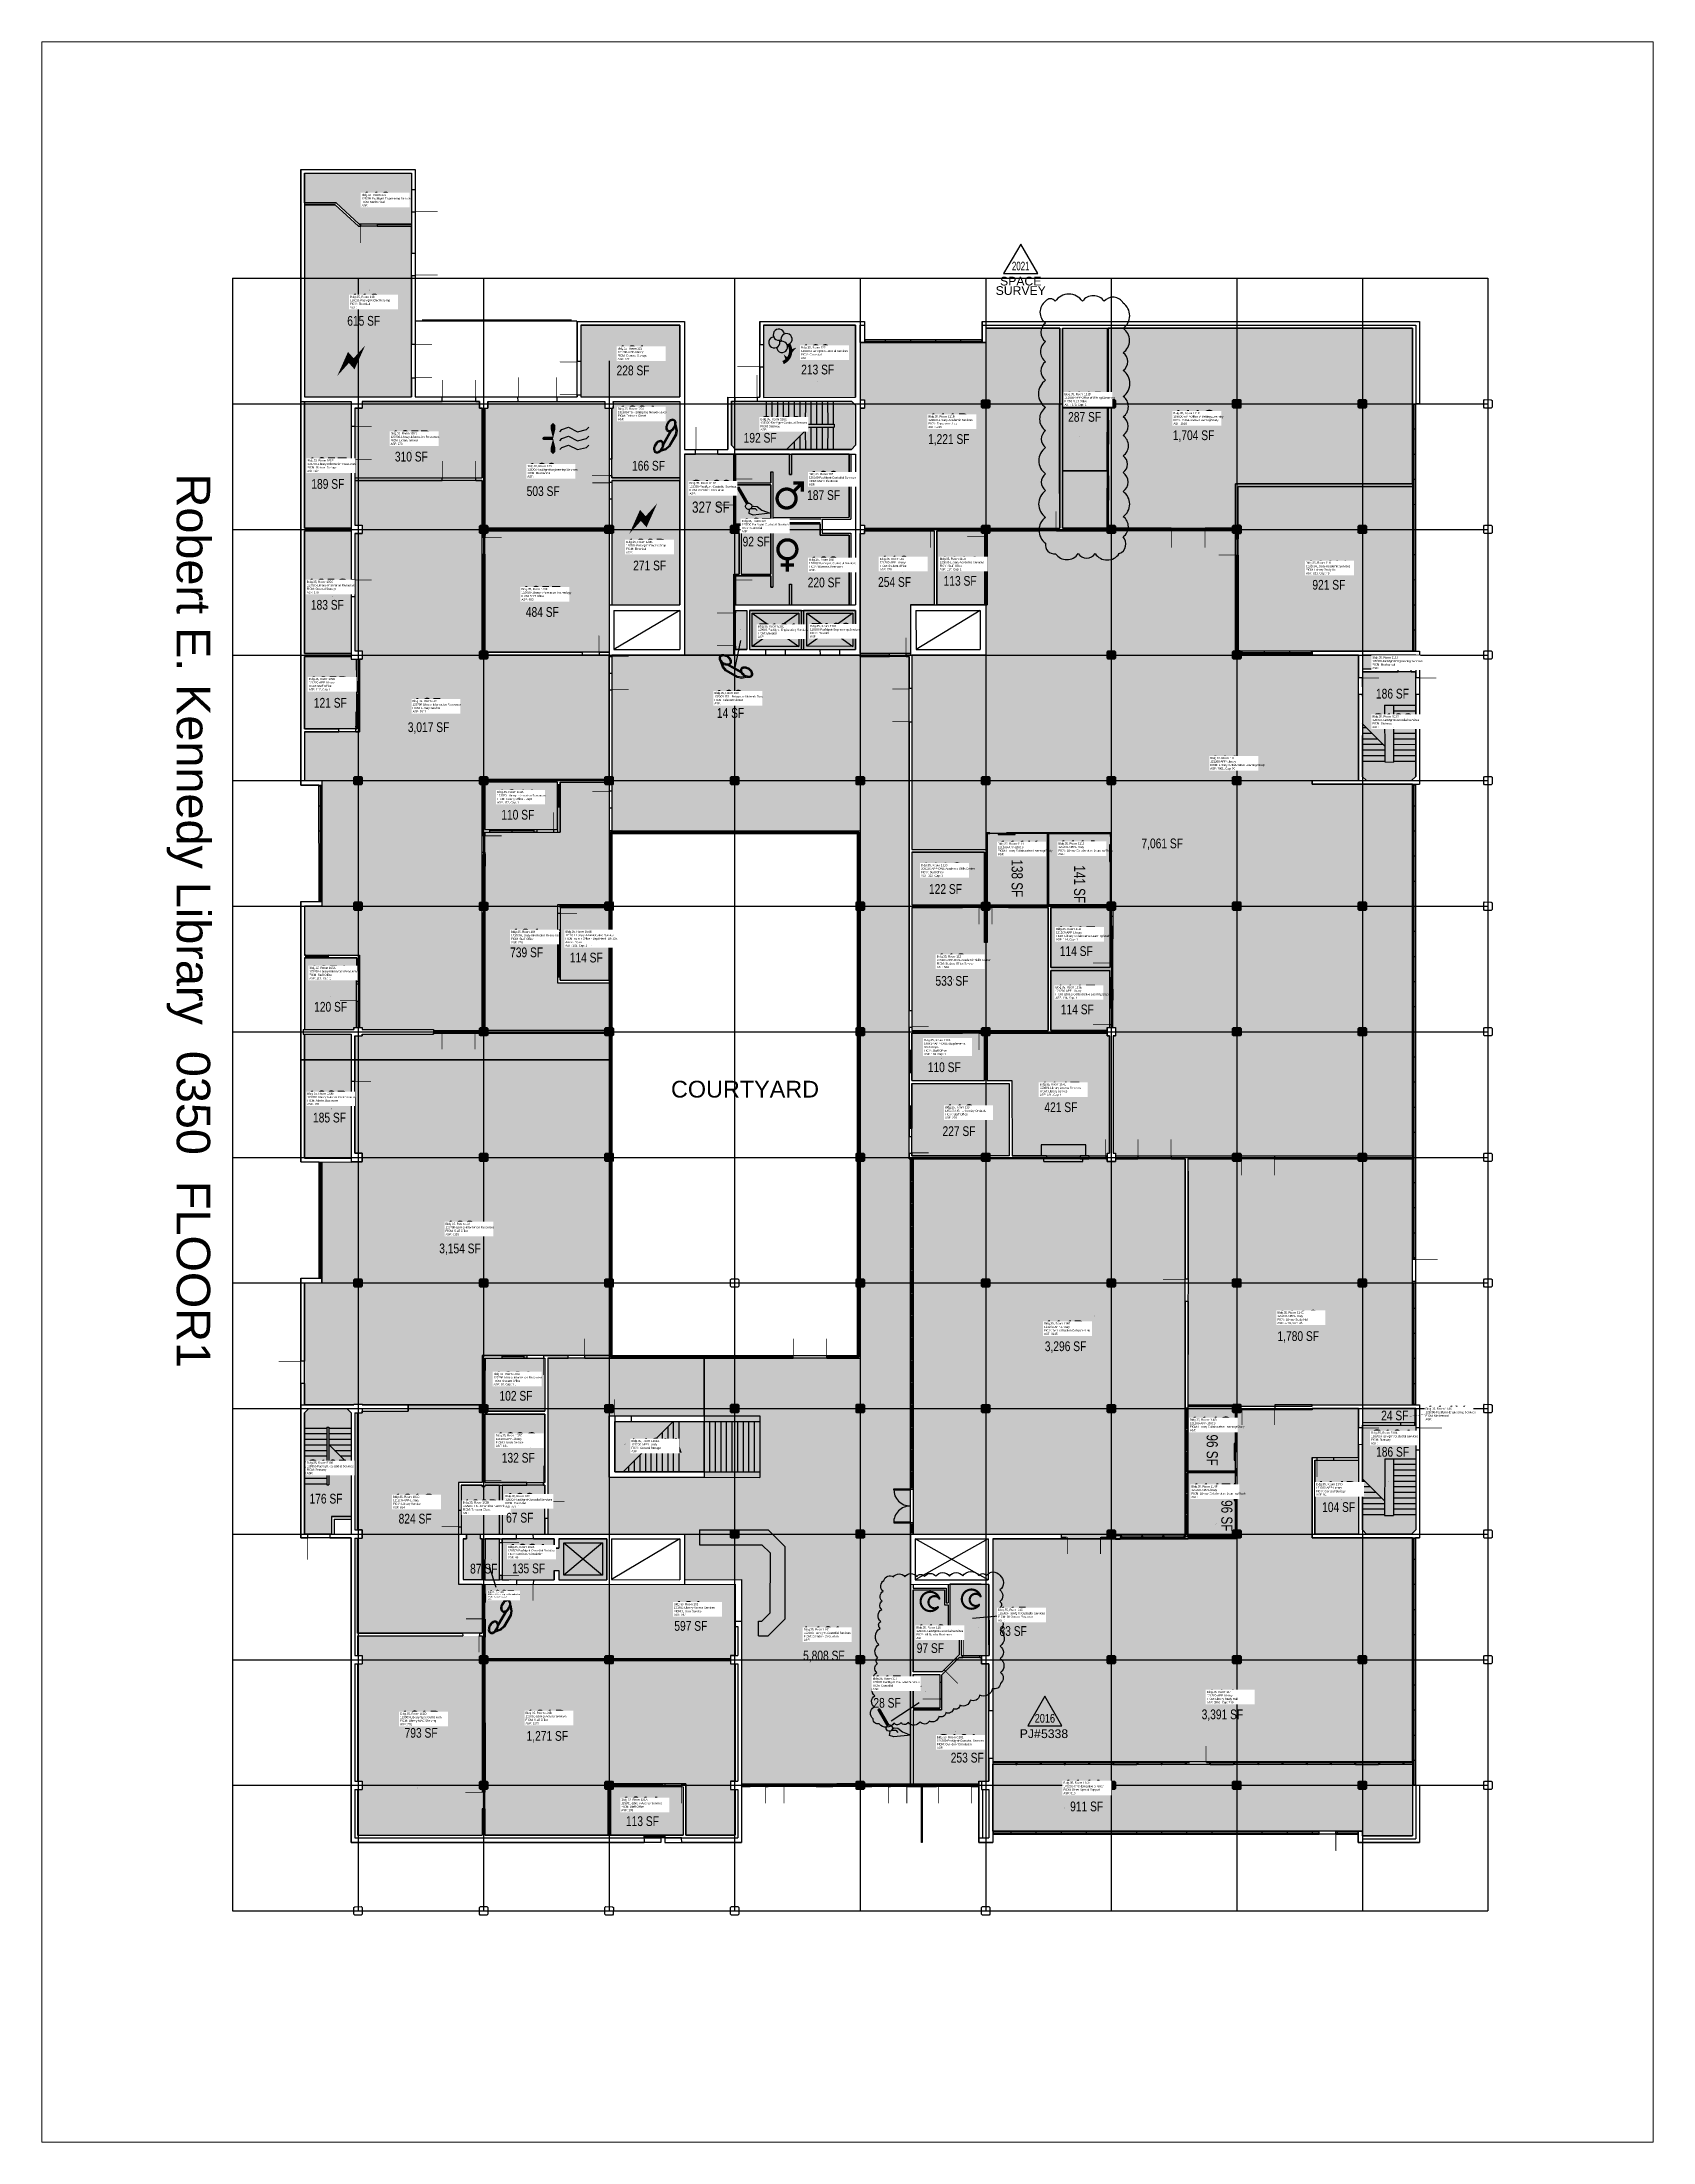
# Paper-space layout 'Layout1' of a CAD drawing. Header units: inches. Extents: x 0 to 8.2, y 0 to 10.7.
# The model-space entities are those that its viewports show. They can reach past a viewport. Long polylines and large blocks are cut down to what shows.
import ezdxf
from ezdxf.enums import TextEntityAlignment as Align

# ---------------------------------------------------------------- set-up
doc = ezdxf.new("R2010")
doc.units = ezdxf.units.IN
doc.header["$LTSCALE"] = 10
doc.header["$MEASUREMENT"] = 0
doc.layers.get('0').update_dxf_attribs({"linetype": 'CONTINUOUS'})
for name, color, linetype in [('A-COLS', 5, 'CONTINUOUS'), ('A-DOOR', 2, 'CONTINUOUS'), ('A-FLOR', 3, 'CONTINUOUS'), ('A-GLAZ', 1, 'CONTINUOUS'), ('A-GRID', 1, 'CONTINUOUS'), ('A-IDEN-ICON', 4, 'CONTINUOUS'), ('A-IDEN-RNUM', 7, 'CONTINUOUS'), ('A-IDEN-SNUM', 4, 'CONTINUOUS'), ('A-IDEN-TEXT', 4, 'CONTINUOUS'), ('A-IDEN-VNUM', 4, 'CONTINUOUS'), ('A-SITE', 3, 'CONTINUOUS'), ('A-TTLB', 4, 'CONTINUOUS'), ('A-WALL', 5, 'CONTINUOUS'), ('AREA-ASSIGN', 7, 'CONTINUOUS'), ('AREA-GROSS', 1, 'CONTINUOUS'), ('AREA-TEXT', 3, 'CONTINUOUS'), ('Rooms-Category-Color', 7, 'CONTINUOUS'), ('Rooms-College-Color', 7, 'CONTINUOUS'), ('Rooms-Department-Color', 7, 'CONTINUOUS'), ('Rooms-Division-Color', 7, 'CONTINUOUS'), ('Rooms-Information', 7, 'CONTINUOUS')]:
    doc.layers.add(name, color=color, linetype=linetype)
doc.layers.add('A-REV', color=1, linetype='CONTINUOUS', true_color=0xff0000)
doc.styles.add('Annotative', font='arial.ttf')
doc.styles.add('Arial', font='arial.ttf')
doc.styles.add('CP_AREA', font='arial.ttf', dxfattribs={"height": 15})
doc.styles.add('CP_ROOMSNUMBER', font='arial.ttf', dxfattribs={"height": 1})
doc.styles.add('CP_ROOMVNUMBER', font='arial.ttf', dxfattribs={"width": 0.85, "height": 0.075})
doc.styles.add('CP_TITLE', font='arial.ttf', dxfattribs={"width": 0.85, "height": 0.125})

# ---------------------------------------------------------------- blocks, each defined once
blk = doc.blocks.new('CPCUST')
for p, q in [((0.0171, -0.0639), (0.02, -0.0466)), ((0.0358, -0.0705), (0.0171, -0.0639)), ((0.0262, -0.0408), (0.0446, -0.0406)), ((0.0297, -0.0341), (0.0376, -0.0302)), ((0.1117, -0.0625), (0.0358, -0.0705)), ((0.0376, -0.0302), (0.0533, -0.0324)), ((0.0446, -0.0406), (0.0543, -0.0505)), ((0.0533, -0.0324), (0.0745, -0.0479)), ((0.0745, -0.0479), (0.1117, -0.0625))]:
    blk.add_line(p, q)
at = {"const_width": 0.015}
blk.add_lwpolyline([(-0.03, 0.05), (0.01, -0.0193)], dxfattribs=at)
at = {"const_width": 0.0075}
blk.add_lwpolyline([(-0.0332, 0.0481, 1), (-0.0268, 0.0519, 1)], format="xyb", close=True, dxfattribs=at)
blk.add_circle((0.0158, -0.0313), 0.0141)
blk = doc.blocks.new('CPMEN')
at = {"const_width": 0.015}
blk.add_lwpolyline([(-0.0575, -0.02, 1), (0.0275, -0.02, 1)], format="xyb", close=True, dxfattribs=at)
for points in [[(0.055, 0.01), (0.055, 0.05), (0.015, 0.05)], [(0.0151, 0.0101), (0.055, 0.05)]]:
    blk.add_lwpolyline(points, dxfattribs=at)
blk = doc.blocks.new('CPWOMEN')
at = {"const_width": 0.015}
blk.add_lwpolyline([(-0.0375, 0, 1), (0.0475, 0, 1)], format="xyb", close=True, dxfattribs=at)
for points in [[(-0.025, -0.07), (0.035, -0.07)], [(0.005, -0.04), (0.005, -0.1)]]:
    blk.add_lwpolyline(points, dxfattribs=at)
blk = doc.blocks.new('CPELECT')
blk.add_lwpolyline([(0.0623, 0.0629, 0, 0.03, 0), (0.0105, -0.0168, 0.03, 0.03, 0), (-0.0105, 0.0068, 0.03, 0, 0), (-0.0623, -0.0729, 0.03, 0, 0)], format="xyseb")
blk = doc.blocks.new('CPPHONE')
for p, q in [((0.0096, 0.0252), (-0.0196, -0.0252)), ((0.0169, 0.0279), (-0.0182, -0.0329))]:
    blk.add_line(p, q)
for points in [[(0.0364, 0.0572), (0.0417, 0.0308), (0.0382, 0.0108), (0.0082, -0.0411), (-0.0083, -0.0558), (-0.0338, -0.0645)], [(0.0334, 0.047), (0.0366, 0.0307), (0.0334, 0.0126), (0.0043, -0.0379), (-0.0109, -0.0514), (-0.0265, -0.0567)]]:
    blk.add_lwpolyline(points)
for points in [[(0.0288, 0.0786, 0.139889), (0.0216, 0.0804, 0.107118), (0.0122, 0.0781, 0.079812), (0.0039, 0.0722, 0.067459), (-0.0035, 0.0626, 0.067459), (-0.008, 0.0515, 0.079812), (-0.009, 0.0413, 0.107118), (-0.0064, 0.032, 0.139889), (-0.0012, 0.0267, 0.139889), (0.0061, 0.0248, 0.107118), (0.0155, 0.0272, 0.079812), (0.0238, 0.0331, 0.067459), (0.0312, 0.0426, 0.067459), (0.0357, 0.0538, 0.079812), (0.0367, 0.0639, 0.107118), (0.034, 0.0732, 0.139889)], [(0.0263, 0.0743, 0.139889), (0.0218, 0.0754, 0.107118), (0.0144, 0.0736, 0.079812), (0.0074, 0.0686, 0.067459), (0.0008, 0.0601, 0.067459), (-0.0032, 0.0502, 0.079812), (-0.004, 0.0417, 0.107118), (-0.0019, 0.0344, 0.139889), (0.0013, 0.031, 0.139889), (0.0059, 0.0298, 0.107118), (0.0133, 0.0317, 0.079812), (0.0203, 0.0367, 0.067459), (0.0268, 0.0451, 0.067459), (0.0309, 0.055, 0.079812), (0.0317, 0.0636, 0.107118), (0.0296, 0.0709, 0.139889)], [(-0.0262, -0.0167, 0.139889), (-0.0334, -0.0148, 0.107118), (-0.0428, -0.0172, 0.079812), (-0.0511, -0.0231, 0.067459), (-0.0585, -0.0326, 0.067459), (-0.063, -0.0438, 0.079812), (-0.064, -0.0539, 0.107118), (-0.0614, -0.0632, 0.139889), (-0.0562, -0.0686, 0.139889), (-0.0489, -0.0704, 0.107118), (-0.0395, -0.0681, 0.079812), (-0.0312, -0.0622, 0.067459), (-0.0238, -0.0526, 0.067459), (-0.0193, -0.0415, 0.079812), (-0.0183, -0.0313, 0.107118), (-0.021, -0.022, 0.139889)], [(-0.0287, -0.021, 0.139889), (-0.0332, -0.0198, 0.107118), (-0.0406, -0.0217, 0.079812), (-0.0476, -0.0267, 0.067459), (-0.0542, -0.0351, 0.067459), (-0.0582, -0.045, 0.079812), (-0.059, -0.0536, 0.107118), (-0.0569, -0.0609, 0.139889), (-0.0537, -0.0643, 0.139889), (-0.0491, -0.0654, 0.107118), (-0.0417, -0.0636, 0.079812), (-0.0347, -0.0586, 0.067459), (-0.0282, -0.0501, 0.067459), (-0.0241, -0.0402, 0.079812), (-0.0233, -0.0317, 0.107118), (-0.0254, -0.0244, 0.139889)]]:
    blk.add_lwpolyline(points, format="xyb", close=True)
blk = doc.blocks.new('CPMECH')
for p, q in [((0.005, 0.025), (0.015, 0.035)), ((0.015, 0.035), (0.045, 0.045)), ((0.015, -0.005), (0.045, 0.005)), ((0.045, 0.045), (0.085, 0.025)), ((0.045, 0.005), (0.085, -0.015)), ((0.085, 0.025), (0.125, 0.035)), ((0.125, 0.035), (0.135, 0.045)), ((0.125, -0.005), (0.135, 0.005)), ((0.005, -0.015), (0.015, -0.005)), ((0.005, -0.055), (0.015, -0.045)), ((0.015, -0.045), (0.045, -0.035)), ((0.045, -0.035), (0.085, -0.055)), ((0.085, -0.015), (0.125, -0.005)), ((0.085, -0.055), (0.125, -0.045)), ((0.125, -0.045), (0.135, -0.035))]:
    blk.add_line(p, q)
at = {"const_width": 0.0075}
blk.add_lwpolyline([(-0.0682, -0.0069, 1), (-0.0618, -0.0031, 1)], format="xyb", close=True, dxfattribs=at)
at = {"const_width": 0.015}
blk.add_lwpolyline([(-0.025, -0.005), (-0.065, -0.005)], dxfattribs=at)
for points in [[(-0.025, -0.005, 0, 0.02, 0), (-0.025, 0.035, 0.02, 0.02, 0), (-0.025, 0.055, 0.02, 0, 0), (-0.025, 0.065, 0, 0, 0)], [(-0.025, -0.005, 0, 0.02, 0), (-0.025, -0.045, 0.02, 0.02, 0), (-0.025, -0.065, 0.02, 0, 0), (-0.025, -0.075, 0, 0, 0)]]:
    blk.add_lwpolyline(points, format="xyseb")
blk = doc.blocks.new('CPGRNDS')
at = {"const_width": 0.015}
blk.add_lwpolyline([(0.0221, -0.0007, -0.459437), (-0.0032, -0.0825, 2.614735)], format="xyb", dxfattribs=at)
for points in [[(0.0151, -0.0677, 0.015, 0, 0), (-0.0007, -0.046, 0, 0, 0)], [(0.0335, -0.0307, 0.015, 0, 0), (0.056, -0.0158, 0, 0, 0)]]:
    blk.add_lwpolyline(points, format="xyseb")
for centre, start, end in [((-0.0423, 0.0077), 96.8699, 23.1301), ((-0.0223, 0.0423), 6.8699, 293.1301), ((-0.0077, -0.0123), 186.8699, 113.1301), ((0.0123, 0.0223), 276.8699, 203.1301)]:
    blk.add_arc(centre, 0.025, start, end)
blk = doc.blocks.new('COL')
at = {"layer": 'A-COLS', "const_width": 18}
blk.add_lwpolyline([(0, 9), (0, -9)], dxfattribs=at)
at = {"layer": 'A-COLS'}
blk.add_lwpolyline([(9, 7), (9, -7), (7, -9), (-7, -9), (-9, -7), (-9, 7), (-7, 9), (7, 9)], close=True, dxfattribs=at)
blk = doc.blocks.new('CPBATH')
at = {"const_width": 0.0127}
for points in [[(0.057, 0.017, 0.861492), (-0.055, 0, 1)], [(-0.055, 0, 0.726902), (0.049, -0.034, 1)], [(0.057, 0.017, 0.729002), (-0.008, -0.004, 1)], [(-0.008, -0.004, 0.609468), (0.049, -0.034, 1)]]:
    blk.add_lwpolyline(points, format="xyb", dxfattribs=at)
at = {"const_width": 0.00637}
for points in [[(0.054, 0.015, 1), (0.06, 0.018, 1)], [(0.046, -0.035, 1), (0.051, -0.032, 1)]]:
    blk.add_lwpolyline(points, format="xyb", close=True, dxfattribs=at)
blk = doc.blocks.new('ProjectRev')
at = {"transparency": 16777216}
blk.add_lwpolyline([(0, 0.122), (-0.122, -0.089), (0.122, -0.089)], close=True, dxfattribs=at)
at = {"transparency": 16777216, "insert": (-0.18, -0.115), "char_height": 0.0625, "width": 0.24749, "attachment_point": 1, "style": 'Arial'}
blk.add_mtext('PJ#', dxfattribs=at)
at = {"transparency": 16777216, "style": 'Arial', "width": 0.75}
blk.add_attdef('YEAR', text='', height=18.75, dxfattribs=at).set_placement((0, 0), align=Align.MIDDLE_CENTER)
at = {"transparency": 16777216, "style": 'Arial'}
blk.add_attdef('PROJECT', text='', height=18.75, dxfattribs=at).set_placement((-0.028, -0.115), align=Align.TOP_LEFT)
blk = doc.blocks.new('Space Revision')
at = {"layer": 'A-REV', "transparency": 16777216}
blk.add_lwpolyline([(0, 2.54), (-1.47, 0), (1.47, 0)], close=True, dxfattribs=at)
at = {"layer": 'A-REV', "transparency": 16777216, "insert": (0, -0.27), "char_height": 0.75, "attachment_point": 2, "line_spacing_factor": 0.65, "style": 'Arial'}
blk.add_mtext_dynamic_manual_height_columns('SPACE\\PSURVEY', width=1.2391, gutter_width=0.0182, heights=[0], dxfattribs=at)
at = {"layer": 'A-REV', "transparency": 16777216, "style": 'Arial', "width": 0.65}
blk.add_attdef('YEAR', text='', height=0.75, dxfattribs=at).set_placement((0, 0.65), align=Align.MIDDLE_CENTER)
at = {"layer": 'A-REV', "style": 'Arial', "flags": 1}
blk.add_attdef('UPDATES', text='', height=0.75, dxfattribs=at).set_placement((1.5, 1.08), align=Align.TOP_LEFT)

msp = doc.modelspace()

# ---------------------------------------------------------------- hatches: boundary and pattern name
at = {"layer": 'Rooms-Category-Color', "true_color": 0x99d7b2}
for points in [[(69204253.1, 27680773.2), (69204259, 27680774.3), (69204289.4, 27680780.5), (69204297.2, 27680782), (69204391.3, 27680801), (69204307.4, 27681218.6), (69204213.3, 27681686.2), (69203741.8, 27681591.4), (69203742.4, 27681588.5), (69203743.5, 27681582.6), (69203763.6, 27681482.6), (69203764.8, 27681476.7), (69203784.3, 27681379.7), (69203776.5, 27681378.1), (69203614.7, 27681345.6), (69203612.8, 27681355.4), (69203605.7, 27681390.7), (69203595, 27681443.6), (69203579.3, 27681440.4), (69203578.4, 27681440.2), (69203567.6, 27681438.1), (69203544, 27681433.3), (69203543.1, 27681433.1), (69203532.3, 27681431), (69203498, 27681424.1), (69203492.1, 27681422.9), (69203511.8, 27681324.9), (69203514.7, 27681325.4), (69203546.7, 27681166.6), (69203818.2, 27681221.2), (69203838.9, 27681118.3), (69203838.9, 27681118.3), (69203838.9, 27681118.3), (69203870.5, 27680961.3), (69203892.7, 27680850.6), (69203903.4, 27680797.7), (69203921.7, 27680706.5), (69204017.8, 27680725.9), (69204123.7, 27680747.1), (69204173.7, 27680757.2), (69204179.6, 27680758.4)], [(69203559.5, 27681062.1), (69203506.9, 27681323.9), (69203504, 27681323.3), (69203461.4, 27681535), (69202942.8, 27681430.8), (69203038, 27680957.2), (69203088.9, 27680967.5), (69203124.2, 27680974.6), (69203523.3, 27681054.8)], [(69203041, 27680911.9), (69203033.9, 27680947.2), (69202936.9, 27681429.6), (69202153.5, 27681272.1), (69202154.1, 27681269.1), (69202155.3, 27681263.3), (69202196.1, 27681060.3), (69202188.3, 27681058.7), (69202168.6, 27681156.8), (69202162.7, 27681155.6), (69202012.7, 27681125.4), (69202006.8, 27681124.2), (69201991.1, 27681121.1), (69201990.1, 27681120.9), (69201986.6, 27681120.2), (69201955.8, 27681114), (69201954.8, 27681113.8), (69201951.3, 27681113.1), (69201903.9, 27681103.5), (69201923, 27681008.5), (69201923.6, 27681005.5), (69201921.6, 27681005.1), (69201951.8, 27680855.1), (69201960.6, 27680856.9), (69201963, 27680855.3), (69201965.7, 27680841.6), (69201964.2, 27680839.2), (69201950.4, 27680836.5), (69201948.1, 27680838.1), (69201947.3, 27680842), (69201694.3, 27680791.1), (69201726.3, 27680632.3), (69201745.2, 27680538.2), (69201749.1, 27680539), (69201751.5, 27680537.4), (69201754.2, 27680523.7), (69201752.7, 27680521.3), (69201748.8, 27680520.5), (69201767.7, 27680426.4), (69201770.2, 27680413.7), (69201777.3, 27680378.4), (69201799.6, 27680267.6), (69201810.4, 27680269.8), (69201815.3, 27680270.7), (69201845.7, 27680276.9), (69201850.6, 27680277.8), (69201899.6, 27680287.7), (69201905.5, 27680288.9), (69201909.4, 27680289.7), (69201944.7, 27680296.8), (69201955.5, 27680298.9), (69201956.1, 27680296), (69202058, 27680316.5), (69202059, 27680316.7), (69202062, 27680317.3), (69202093.3, 27680161.4), (69202163.9, 27680175.6), (69202234.5, 27680189.8), (69202503.1, 27680243.8), (69202471.2, 27680402.6), (69202529, 27680414.3), (69202564.3, 27680421.4), (69202587.8, 27680426.1), (69202585.9, 27680435.9), (69202578.8, 27680471.2), (69202566.5, 27680532), (69202534.6, 27680690.8), (69202622.8, 27680708.5), (69202658.1, 27680715.6), (69202752.3, 27680734.5), (69202787.6, 27680741.6), (69202793.4, 27680742.8), (69202792.3, 27680748.7), (69202809.9, 27680752.3), (69202810.9, 27680747.4), (69203057.9, 27680797), (69203057, 27680801.9), (69203062.8, 27680803.1)], [(69201873.2, 27681215.7), (69201946.1, 27680853), (69201945.3, 27680851.8), (69201946.1, 27680847.9), (69201699, 27680798.2), (69201698.3, 27680802.1), (69201695.9, 27680803.7), (69201682.2, 27680800.9), (69201680.6, 27680798.6), (69201681.4, 27680794.6), (69201600, 27680778.3), (69201526.1, 27681145.9)], [(69203564.4, 27681063.1), (69203696.8, 27681089.7), (69203676.7, 27681189.7), (69203544.3, 27681163.1)], [(69203699.7, 27681090.3), (69203833.1, 27681117.1), (69203812.9, 27681217.1), (69203679.6, 27681190.3)], [(69203066.4, 27680785.5), (69203060.5, 27680784.3), (69203059.5, 27680789.2), (69202812.5, 27680739.5), (69202813.4, 27680734.6), (69202807.6, 27680733.4), (69202857.2, 27680486.4), (69202861.2, 27680487.2), (69202863.5, 27680485.6), (69202864.3, 27680481.7), (69202958.4, 27680500.6), (69202947.9, 27680553), (69203106.7, 27680585)], [(69202624, 27680702.6), (69202659.3, 27680709.7), (69202668.1, 27680711.5), (69202693.2, 27680587), (69202566.7, 27680561.6), (69202541.7, 27680686.1)], [(69202795.8, 27680731.1), (69202794.6, 27680736.9), (69202788.7, 27680735.8), (69202753.4, 27680728.7), (69202674, 27680712.7), (69202699.1, 27680588.2), (69202825.5, 27680613.6), (69202801.7, 27680732.2)], [(69202385.6, 27680655.7), (69202535.6, 27680685.9), (69202561.8, 27680555.5), (69202411.8, 27680525.3)], [(69202437.8, 27680395.9), (69202587.8, 27680426.1), (69202562.2, 27680553.5), (69202412.2, 27680523.4)], [(69204127, 27680182.7), (69204216.2, 27680200.7), (69204277, 27680212.9), (69204279, 27680203.1), (69204285.8, 27680204.5), (69204389.9, 27679686.8), (69204233.1, 27679655.3)], [(69204343.1, 27679671.3), (69204384.2, 27679679.6), (69204385, 27679675.6), (69204387.4, 27679674.1), (69204401.1, 27679676.8), (69204402.7, 27679679.2), (69204401.9, 27679683.1), (69204648.9, 27679732.8), (69204649.7, 27679728.9), (69204652.1, 27679727.3), (69204665.8, 27679730.1), (69204667.4, 27679732.4), (69204666.6, 27679736.3), (69204762.7, 27679755.6), (69204815.5, 27679492.9), (69204719.4, 27679473.6), (69204717.5, 27679483.4), (69204699.8, 27679479.8), (69204701.8, 27679470), (69204454.7, 27679420.4), (69204452.8, 27679430.2), (69204435.1, 27679426.6), (69204437.1, 27679416.8), (69204395.9, 27679408.5)], [(69204018.4, 27679612.1), (69204000.6, 27679700.3), (69203993.5, 27679735.6), (69203992.9, 27679738.6), (69203848.8, 27679709.6), (69203874.2, 27679583.1), (69203878.2, 27679583.9), (69203913.5, 27679591), (69203979.1, 27679604.2), (69204014.4, 27679611.3)], [(69203855.8, 27679573.3), (69203914.6, 27679585.1), (69203980.3, 27679598.3), (69204015.6, 27679605.4), (69204019.5, 27679606.2), (69204029.6, 27679556.2), (69204244.3, 27679599.4), (69204234.2, 27679649.4), (69204337.2, 27679670.1), (69204338.4, 27679664.2), (69204345.5, 27679628.9), (69204390, 27679407.4), (69204190, 27679367.1), (69204188.1, 27679376.9), (69204186.1, 27679376.6), (69204182.2, 27679375.8), (69204176.3, 27679374.6), (69204170.4, 27679373.4), (69204172.4, 27679363.6), (69203925.3, 27679313.9), (69203923.3, 27679323.7), (69203920.4, 27679323.1), (69203900.9, 27679420.2), (69203895, 27679419), (69203890.1, 27679418), (69203887.2, 27679417.4)], [(69202872.9, 27679023.8), (69202880.2, 27678987.5), (69202983.1, 27679008.2), (69202959.8, 27679123.9), (69203014.7, 27679134.9), (69203050, 27679142), (69203112.8, 27679154.6), (69203111.6, 27679160.5), (69203115.5, 27679161.3), (69203112.6, 27679176), (69203111.4, 27679181.9), (69203085.4, 27679311.3), (69203087.3, 27679311.7), (69203083.8, 27679329.3), (69203066.6, 27679414.6), (69203060.7, 27679413.4), (69202957.8, 27679392.7), (69202922.5, 27679385.6), (69202860.7, 27679373.2), (69202854.9, 27679372), (69202537.2, 27679308.2), (69202510.6, 27679440.5), (69202483.4, 27679575.8), (69202462.8, 27679571.7), (69202456.9, 27679570.5), (69202221.6, 27679523.2), (69202225.8, 27679502.6), (69202232.9, 27679467.3), (69202274.3, 27679261.4), (69202275.5, 27679255.5), (69202062.7, 27679212.8), (69202027.4, 27679205.7), (69202013.7, 27679202.9), (69201907.8, 27679181.6), (69201910.6, 27679167.9), (69201924.8, 27679097.3), (69201961.8, 27678913), (69202055.9, 27678931.9), (69202054.6, 27678938.8), (69202052.8, 27678947.6), (69202070.4, 27678951.1), (69202072.2, 27678942.3), (69202073.6, 27678935.5), (69202170.6, 27678955), (69202205.9, 27678962.1), (69202320.6, 27678985.1), (69202319.3, 27678992), (69202317.5, 27679000.8), (69202320.4, 27679001.4), (69202323.4, 27679002), (69202335.1, 27679004.4), (69202336.3, 27678998.5), (69202489.3, 27679029.2), (69202490.8, 27679021.4), (69202497.9, 27678986.1), (69202512.5, 27678913.6), (69202615.5, 27678934.3), (69202608.2, 27678970.5), (69202618, 27678972.5), (69202863.1, 27679021.8)], [(69201918.9, 27679096.1), (69201904.7, 27679166.7), (69201901.9, 27679180.4), (69201754.9, 27679150.9), (69201755.3, 27679148.9), (69201756.1, 27679145), (69201742.3, 27679142.2), (69201743.9, 27679134.4), (69201758.1, 27679063.8), (69201792, 27678895.2), (69201805.7, 27678897.9), (69201808.9, 27678882.2), (69201847.1, 27678889.9), (69201917.7, 27678904.1), (69201944.2, 27678909.4), (69201952, 27678911), (69201955.9, 27678911.8)]]:
    msp.add_hatch(color=253, dxfattribs=at).paths.add_polyline_path(points)
at = {"layer": 'Rooms-Category-Color', "true_color": 0xe3f498}
for points in [[(69204294.7, 27681702.6), (69204370.2, 27681717.8), (69204391.5, 27681611.9), (69204381.7, 27681609.9), (69204538.4, 27680830.5), (69204397.2, 27680802.1), (69204314.4, 27681213.9), (69204219.2, 27681687.4)], [(69203882.9, 27680848.7), (69203892.7, 27680850.6), (69203840.1, 27681112.4), (69203039.1, 27680951.4), (69203068.7, 27680804.3), (69203074.6, 27680805.5), (69203078.1, 27680787.8), (69203072.3, 27680786.7), (69203121.9, 27680539.6), (69203125.9, 27680540.4), (69203128.2, 27680538.8), (69203131, 27680525.1), (69203129.4, 27680522.7), (69203125.5, 27680522), (69203154.5, 27680377.8), (69203945.6, 27680536.9)], [(69201771.5, 27680377.2), (69201764.4, 27680412.5), (69201763, 27680419.4), (69201754.2, 27680417.6), (69201718.9, 27680410.5), (69201663, 27680399.2), (69201341.4, 27680334.6), (69201372.8, 27680178.7), (69201403.2, 27680184.8), (69201404.7, 27680177), (69201454.6, 27679928.9), (69201456.4, 27679920.1), (69201577, 27679944.4), (69201575.2, 27679953.2), (69201578.1, 27679953.8), (69201592.8, 27679956.7), (69201594.6, 27679947.9), (69201615.2, 27679952), (69201841.7, 27679997.6), (69201839.9, 27680006.4), (69201845.8, 27680007.6), (69201794.9, 27680260.5), (69201793.7, 27680266.4)]]:
    msp.add_hatch(color=61, dxfattribs=at).paths.add_polyline_path(points)
at = {"layer": 'Rooms-Category-Color', "true_color": 0xadadad}
for points in [[(69203746.4, 27681482.2), (69203577.8, 27681448.3), (69203576.8, 27681448.1), (69203566, 27681445.9), (69203542.5, 27681441.2), (69203541.5, 27681441), (69203530.7, 27681438.8), (69203525.8, 27681437.8), (69203509.4, 27681519.2), (69203503.5, 27681548.6), (69203503.1, 27681550.6), (69203508, 27681551.6), (69203555.1, 27681561), (69203723.7, 27681594.9), (69203734.3, 27681587.9), (69203753.4, 27681492.8)], [(69203497.6, 27681547.4), (69203497.2, 27681549.4), (69203467.8, 27681543.5), (69203490.5, 27681430.7), (69203519.9, 27681436.7), (69203503.6, 27681518)], [(69201949.7, 27681120.9), (69201953.3, 27681121.6), (69201954.3, 27681121.8), (69201985, 27681128), (69201988.6, 27681128.7), (69201989.5, 27681128.9), (69202158.2, 27681162.8), (69202165.2, 27681173.4), (69202146.1, 27681268.5), (69202135.5, 27681275.6), (69201962.4, 27681240.8), (69201927.1, 27681233.7), (69201914.9, 27681231.2), (69201916.8, 27681221.7), (69201922.4, 27681194.2), (69201937.6, 27681118.5)], [(69201916.5, 27681193), (69201911, 27681220.5), (69201909, 27681230), (69201879.6, 27681224.1), (69201902.3, 27681111.4), (69201931.7, 27681117.3)], [(69204434.1, 27680801.4), (69204386, 27680791.7), (69204187, 27680751.7), (69204190.2, 27680736), (69204176.5, 27680733.3), (69204185.9, 27680686.2), (69204230.7, 27680656.5), (69204246.3, 27680659.6), (69204281.6, 27680666.7), (69204304.2, 27680671.2), (69204316.2, 27680611.4), (69204472.1, 27680642.8), (69204444.3, 27680781), (69204438.4, 27680779.8), (69204437.2, 27680785.7), (69204435.3, 27680795.5)], [(69204173.3, 27680728.6), (69204170.6, 27680742.3), (69204169.4, 27680748.2), (69204125.3, 27680739.3), (69204019.4, 27680718), (69204022.7, 27680701.3), (69204035.9, 27680635.7), (69204147.7, 27680658.1), (69204143, 27680681.7), (69204181.2, 27680689.3), (69204180.4, 27680693.3)], [(69204223.5, 27680656.4), (69204235.8, 27680595.3), (69204063.3, 27680560.6), (69204050.1, 27680626.3), (69204081.4, 27680632.6), (69204079.9, 27680640.4), (69204152.4, 27680655), (69204147.7, 27680678.5), (69204180.4, 27680685.1), (69204218.6, 27680659.6)], [(69204282.4, 27680662.8), (69204301.1, 27680666.5), (69204312.3, 27680610.6), (69204241.7, 27680596.5), (69204230.5, 27680652.3), (69204247.1, 27680655.7)], [(69202189.7, 27679682), (69202220.5, 27679529.1), (69202223.4, 27679529.7), (69202258.7, 27679536.8), (69202461.6, 27679577.6), (69202482.2, 27679581.7), (69202488.1, 27679582.9), (69202494, 27679584.1), (69202507.7, 27679586.8), (69202543, 27679593.9), (69202591, 27679603.6), (69202507.7, 27680018.3), (69202506.5, 27680024.2), (69202486.4, 27680124.2), (69202485.8, 27680127.1), (69203597.5, 27680350.6), (69203611.7, 27680280.1), (69203618.8, 27680244.8), (69203663.6, 27680021.9), (69203914.6, 27680072.4), (69203954.9, 27679871.7), (69203825.5, 27679845.7), (69203785.2, 27680046.4), (69203663.6, 27680021.9), (69203704, 27679821.2), (69203704.6, 27679818.3), (69203714.2, 27679770.3), (69203721.3, 27679735), (69203730, 27679691.8), (69203732.9, 27679692.4), (69203782.9, 27679702.5), (69203788.8, 27679703.7), (69203831, 27679712.1), (69203832.9, 27679712.5), (69203838.8, 27679713.7), (69204100.6, 27679766.3), (69204073.6, 27679900.7), (69204042.6, 27680054.6), (69204138.7, 27680073.9), (69204114.4, 27680194.5), (69204539, 27680279.8), (69204544.8, 27680281), (69204541.1, 27680299.6), (69204534, 27680334.9), (69204533.4, 27680337.9), (69204526.3, 27680373.2), (69204513.3, 27680437.9), (69204506.2, 27680473.2), (69204505.2, 27680478.1), (69204498.1, 27680513.4), (69204496.3, 27680522.2), (69204492.8, 27680539.8), (69204473.3, 27680636.9), (69204052.7, 27680552.3), (69203956.6, 27680533), (69203952.7, 27680532.2), (69203155.6, 27680372), (69203156.2, 27680369), (69203151.3, 27680368), (69203150.4, 27680367.8), (69202878.8, 27680313.2), (69202843.5, 27680306.1), (69202235.7, 27680183.9), (69202165.1, 27680169.7), (69202097.4, 27680156.1), (69202097.8, 27680154.2), (69202098.6, 27680150.2), (69202099, 27680148.3), (69202104.9, 27680118.9), (69202105.7, 27680114.9), (69202106.1, 27680113), (69202118.1, 27680053.2), (69202115.2, 27680052.6), (69202124, 27680009), (69202132.2, 27679967.8), (69202147, 27679894.4), (69202155.3, 27679853.2)], [(69202127.7, 27679930.7), (69202120.7, 27679965.5), (69202112.4, 27680006.7), (69202105.4, 27680040.4), (69202023, 27680023.9), (69202045.1, 27679914.1)], [(69201766.8, 27679786.7), (69201766, 27679790.6), (69201862.1, 27679809.9), (69201829.7, 27679970.7), (69201821.9, 27679969.1), (69201696.4, 27679943.9), (69201697.2, 27679940), (69201720.8, 27679822.3), (69201764, 27679831), (69201764.8, 27679827.1), (69201721.6, 27679818.4), (69201731.9, 27679767.4), (69201732.7, 27679763.5), (69201744.5, 27679704.7), (69201762.1, 27679708.2), (69201768, 27679709.4), (69201797.4, 27679715.3), (69201803.3, 27679716.5), (69201805.3, 27679716.9), (69201793.5, 27679775.7), (69201790.3, 27679791.4)], [(69201996.1, 27679873.6), (69201995.3, 27679877.5), (69202038.5, 27679886.2), (69202014, 27680007.8), (69201904.2, 27679985.7), (69201867, 27679978.2), (69201879.2, 27679917.4), (69201855.7, 27679912.7), (69201875.8, 27679812.7), (69202009.1, 27679839.5), (69202009.9, 27679835.6), (69201986.4, 27679830.8), (69202001.4, 27679756.3), (69202009.2, 27679757.9), (69202044.5, 27679765), (69202062.1, 27679768.6), (69202056.2, 27679798), (69202039.3, 27679882.3)], [(69201461.1, 27679708.9), (69201502.3, 27679717.2), (69201549.3, 27679726.6), (69201613.1, 27679739.5), (69201574, 27679933.6), (69201422.1, 27679903), (69201461.1, 27679708.9), (69201422.1, 27679903)], [(69201590.7, 27679936.9), (69201675, 27679953.9), (69201685.6, 27679946.8), (69201734.7, 27679702.7), (69201727.6, 27679692.1), (69201686.5, 27679683.8), (69201651.2, 27679676.7), (69201634.5, 27679673.4), (69201632.9, 27679681.2), (69201623.5, 27679728.3), (69201620.9, 27679741), (69201583.6, 27679926.3)], [(69202135.4, 27679892.1), (69202128.5, 27679926.7), (69202045.9, 27679910.1), (69202068, 27679800.3), (69202150.3, 27679816.9), (69202143.7, 27679850.9)], [(69204172.3, 27679805.2), (69204191.9, 27679809.2), (69204171.6, 27679910.2), (69204085.3, 27679892.8), (69204105.6, 27679791.8), (69204125.3, 27679795.8), (69204127.2, 27679786), (69204107.6, 27679782), (69204116.1, 27679739.9), (69204116.3, 27679738.9), (69204116.5, 27679737.9), (69204123.2, 27679704.6), (69204123.6, 27679702.6), (69204126.1, 27679689.9), (69204126.9, 27679686), (69204129.7, 27679672.2), (69204216, 27679689.6), (69204213.2, 27679703.3), (69204212.4, 27679707.2), (69204209.9, 27679720), (69204202.8, 27679755.3), (69204202.6, 27679756.2), (69204193.9, 27679799.4), (69204174.3, 27679795.4)], [(69201891.6, 27679734.3), (69201889.2, 27679746), (69201995.1, 27679767.3), (69201982.5, 27679830.1), (69201794.2, 27679792.2), (69201809.2, 27679717.7), (69201811.2, 27679718.1), (69201814.1, 27679718.7), (69201849.4, 27679725.8), (69201851.4, 27679726.2), (69201853.3, 27679726.6), (69201886.7, 27679733.3), (69201888.6, 27679733.7)], [(69202156.3, 27679787.5), (69202150.4, 27679786.3), (69202149.4, 27679786.1), (69202114.1, 27679779), (69202079.8, 27679772.1), (69202078.8, 27679771.9), (69202073.9, 27679770.9), (69202069.2, 27679794.4), (69202151.5, 27679811)], [(69202168.8, 27679785.9), (69202157, 27679783.6), (69202151.2, 27679782.4), (69202114.9, 27679775.1), (69202080.6, 27679768.2), (69202074.7, 27679767), (69202062.9, 27679764.6), (69202045.3, 27679761.1), (69202010, 27679754), (69201998.2, 27679751.6), (69201995.9, 27679763.4), (69201910.6, 27679746.2), (69201892.9, 27679742.7), (69201894.5, 27679734.8), (69201895.3, 27679730.9), (69201889.4, 27679729.7), (69201887.4, 27679729.3), (69201860, 27679723.8), (69201854.1, 27679722.6), (69201852.1, 27679722.2), (69201850.2, 27679721.9), (69201814.9, 27679714.8), (69201804.1, 27679712.6), (69201798.2, 27679711.4), (69201768.8, 27679705.5), (69201762.9, 27679704.3), (69201745.3, 27679700.8), (69201752, 27679667.4), (69201755.5, 27679649.8), (69201761.5, 27679620.4), (69201762.6, 27679614.5), (69201766.2, 27679596.8), (69201818.1, 27679607.3), (69201853.4, 27679614.4), (69202189.7, 27679682)], [(69204113.8, 27679700.7), (69204113.4, 27679702.6), (69204108.3, 27679728.1), (69204106.7, 27679735.9), (69204106.5, 27679736.9), (69204106.3, 27679737.9), (69204101.8, 27679760.5), (69203998.8, 27679739.8), (69203999.4, 27679736.8), (69204006.5, 27679701.5), (69204017, 27679649.6), (69204119.9, 27679670.3), (69204115.4, 27679692.8)], [(69204139, 27679626.2), (69204129.2, 27679624.2), (69204121.1, 27679664.4), (69204018.1, 27679643.7), (69204024.2, 27679613.3), (69204027.2, 27679613.9), (69204028.4, 27679608), (69204025.4, 27679607.4), (69204034.3, 27679563.3), (69204137.2, 27679584), (69204135.1, 27679594.8), (69204144.9, 27679596.7), (69204146.3, 27679589.9), (69204232.5, 27679607.2), (69204224.4, 27679647.4), (69204138.2, 27679630.1)], [(69204137, 27679636), (69204223.3, 27679653.3), (69204217.2, 27679683.7), (69204130.9, 27679666.4)], [(69201852.8, 27679455.1), (69202114.6, 27679507.8), (69202085.8, 27679650.9), (69201955.4, 27679624.7), (69201951.5, 27679623.9), (69201947.6, 27679623.1), (69201941.7, 27679621.9), (69201929.9, 27679619.6), (69201924, 27679618.4), (69201905.4, 27679614.6), (69201901.5, 27679613.8), (69201855.4, 27679604.6), (69201824, 27679598.3)], [(69201846.9, 27679454), (69201843, 27679453.2), (69201807.6, 27679446.1), (69201699.9, 27679424.4), (69201699.3, 27679427.3), (69201691.4, 27679425.8), (69201685.6, 27679424.6), (69201658.9, 27679556.9), (69201657.4, 27679564.8), (69201663.3, 27679565.9), (69201806.4, 27679594.7), (69201814.2, 27679596.3), (69201818.2, 27679597.1)], [(69201738.8, 27679159.9), (69201726, 27679223.6), (69201689.1, 27679406.9), (69201695, 27679408.1), (69201702.8, 27679409.7), (69201701.1, 27679418.5), (69201808.8, 27679440.2), (69201844.2, 27679447.3), (69201857.9, 27679450), (69201893.2, 27679457.1), (69201954, 27679469.4), (69201954.6, 27679466.4), (69202006.6, 27679207.6), (69201753.7, 27679156.7), (69201752.5, 27679162.6), (69201744.7, 27679161)], [(69204193, 27679306.5), (69204202.5, 27679259.5), (69204203.7, 27679253.6), (69204170.3, 27679246.9), (69204166.4, 27679246.1), (69203947.8, 27679202.2), (69203937.2, 27679209.2), (69203921, 27679289.6), (69203928.1, 27679300.2), (69204108.5, 27679336.5), (69204143.8, 27679343.6), (69204146.7, 27679344.2), (69204155, 27679303), (69204192.2, 27679310.5)], [(69201388.7, 27678755), (69201401.8, 27678690.2), (69201806.6, 27678771.6), (69201786.9, 27678869.7), (69201782.2, 27678893.2), (69201761.3, 27678997.1), (69201721.1, 27678989), (69201650.5, 27678974.8), (69201505.4, 27678945.7), (69201458.4, 27678936.2), (69201401.5, 27678924.8), (69201416.1, 27678852.2), (69201423.2, 27678816.9), (69201424, 27678813.1)], [(69201384.5, 27678755.7), (69201397.8, 27678689.4), (69201335.1, 27678676.8), (69201289.7, 27678902.3), (69201324.1, 27678909.2), (69201371.1, 27678918.7), (69201397.6, 27678924), (69201412.2, 27678851.4), (69201419.3, 27678816.1), (69201419.7, 27678813.9)]]:
    msp.add_hatch(color=253, dxfattribs=at).paths.add_polyline_path(points)
at = {"layer": 'Rooms-Category-Color', "true_color": 0xe3c5e1}
for points in [[(69203618.6, 27681356.5), (69203611.5, 27681391.8), (69203600.9, 27681444.8), (69203756.8, 27681476.1), (69203775.3, 27681384), (69203619.4, 27681352.6)], [(69203940.8, 27679881.1), (69203834.9, 27679859.8), (69203797.1, 27680048), (69203903, 27680069.3)], [(69201615, 27679339), (69201685.6, 27679353.2), (69201689.6, 27679354), (69201649.1, 27679554.9), (69201647.6, 27679562.8), (69201496.6, 27679532.4), (69201538.6, 27679323.6)], [(69203264.4, 27679166.7), (69203391.8, 27679192.4), (69203411.5, 27679094.3), (69203149.8, 27679041.7), (69203130.1, 27679139.7), (69203229.1, 27679159.6)], [(69202207.5, 27678954.2), (69202328.1, 27678978.5), (69202347.8, 27678880.4), (69202089, 27678828.4), (69202069.3, 27678926.4), (69202172.2, 27678947.1)], [(69201796.7, 27678871.6), (69201848.7, 27678882.1), (69201919.3, 27678896.3), (69201945.8, 27678901.6), (69202063.4, 27678925.3), (69202083.1, 27678827.2), (69201816.5, 27678773.6)]]:
    msp.add_hatch(color=254, dxfattribs=at).paths.add_polyline_path(points)
at = {"layer": 'Rooms-Category-Color', "true_color": 0xffe090}
msp.add_hatch(color=41, dxfattribs=at).paths.add_polyline_path([(69201691.2, 27680776.2), (69201689.6, 27680784.1), (69201685.7, 27680783.3), (69201683.4, 27680784.8), (69201682.6, 27680788.8), (69201595.3, 27680771.2), (69201520.2, 27681144.7), (69201191.8, 27681078.7), (69201320.9, 27680436.5), (69201742.5, 27680521.3), (69201715.7, 27680654.6)])
at = {"layer": 'Rooms-Category-Color', "true_color": 0xfa9ba3}
for points in [[(69202826.7, 27680607.7), (69202567.9, 27680555.7), (69202573.6, 27680527.3), (69202584.7, 27680472.4), (69202591.7, 27680437.1), (69202593.7, 27680427.3), (69202667.2, 27680442.1), (69202668.4, 27680436.2), (69202594.9, 27680421.4), (69202597.1, 27680410.6), (69202604.2, 27680375.3), (69202625.7, 27680268.4), (69202842.3, 27680312), (69202877.6, 27680319.1), (69202884.5, 27680320.5), (69202863, 27680427.3), (69202855.9, 27680462.6), (69202854.9, 27680467.5), (69202851, 27680466.8), (69202848.6, 27680468.3), (69202845.9, 27680482), (69202847.4, 27680484.4), (69202851.4, 27680485.2)], [(69203149.2, 27680373.7), (69202996.2, 27680343), (69202954.9, 27680548.3), (69203107.9, 27680579.1)], [(69201761.8, 27680425.2), (69201340.2, 27680340.5), (69201321.3, 27680434.6), (69201742.9, 27680519.3)], [(69202959.6, 27680494.7), (69202865.5, 27680475.8), (69202866.3, 27680471.9), (69202864.7, 27680469.5), (69202860.8, 27680468.7), (69202861.8, 27680463.8), (69202868.9, 27680428.5), (69202890.4, 27680321.7), (69202990.4, 27680341.8)], [(69202565.5, 27680415.5), (69202530.2, 27680408.4), (69202478.2, 27680397.9), (69202509, 27680245), (69202619.8, 27680267.3), (69202598.3, 27680374.1), (69202591.2, 27680409.4), (69202589, 27680420.2)], [(69201800.8, 27680261.7), (69201811.6, 27680263.9), (69201816.5, 27680264.9), (69201846.9, 27680271), (69201851.8, 27680272), (69201953.7, 27680292.5), (69201956.7, 27680293.1), (69201976.8, 27680193.1), (69201820.9, 27680161.7)], [(69204761.5, 27679761.5), (69204706.2, 27679750.4), (69204670.9, 27679743.3), (69204524.2, 27679713.8), (69204504.6, 27679709.9), (69204393.8, 27679687.6), (69204289.8, 27680205.2), (69204296.6, 27680206.6), (69204294.7, 27680216.4), (69204541.7, 27680266.1), (69204543.7, 27680256.3), (69204561.3, 27680259.9), (69204559.4, 27680269.7), (69204655.4, 27680289), (69204676.3, 27680185.1), (69204568.5, 27680163.4), (69204601.6, 27679998.7), (69204709.4, 27680020.4)], [(69201978, 27680187.2), (69201988, 27680137.2), (69201991, 27680137.8), (69202091, 27680157.9), (69202091.9, 27680153), (69202092.7, 27680149.1), (69202093.1, 27680147.1), (69202099, 27680117.7), (69202099.8, 27680113.8), (69202100.2, 27680111.8), (69202112.2, 27680052), (69202109.3, 27680051.4), (69202012.3, 27680031.9), (69202006.4, 27680030.7), (69201944.6, 27680018.3), (69201909.3, 27680011.2), (69201859.3, 27680001.1), (69201857.5, 27680010), (69201851.7, 27680008.8), (69201822.1, 27680155.8)], [(69204583.2, 27680120.4), (69204576.1, 27680155.7), (69204575.6, 27680158.7), (69204677.5, 27680179.2), (69204678.1, 27680176.2), (69204687, 27680132.1), (69204708.3, 27680026.2), (69204606.3, 27680005.7)], [(69203906.7, 27679320.4), (69203905.7, 27679320.2), (69203909.3, 27679302.5), (69203910.2, 27679302.7), (69203931.1, 27679198.8), (69203886, 27679189.7), (69203839, 27679180.3), (69203674.3, 27679147.2), (69203667, 27679183.4), (69203412.1, 27679132.2), (69203394.9, 27679217.5), (69203393.9, 27679217.3), (69203382.2, 27679214.9), (69203376.3, 27679213.7), (69203378.3, 27679203.9), (69203379.5, 27679198), (69203262.8, 27679174.6), (69203227.5, 27679167.5), (69203132.4, 27679148.4), (69203131.2, 27679154.2), (69203129.2, 27679164), (69203125.3, 27679163.3), (69203095.2, 27679313.3), (69203093.2, 27679312.9), (69203089.7, 27679330.5), (69203075.5, 27679401.1), (69203072.5, 27679415.8), (69203045.9, 27679548.2), (69203044.7, 27679554), (69203018.7, 27679683.4), (69203024.6, 27679684.6), (69203271.6, 27679734.3), (69203277.5, 27679735.5), (69203283.4, 27679736.7), (69203436.3, 27679767.4), (69203442.2, 27679768.6), (69203542.2, 27679788.7), (69203548.1, 27679789.9), (69203606.9, 27679801.7), (69203698.1, 27679820.1), (69203708.3, 27679769.1), (69203715.4, 27679733.8), (69203725.9, 27679681.8), (69203733, 27679646.5), (69203751.9, 27679552.4), (69203764.6, 27679555), (69203799.9, 27679562.1), (69203855.8, 27679573.3), (69203902.5, 27679341), (69203903.7, 27679335.1)], [(69203731.8, 27679683), (69203731.2, 27679685.9), (69203734.1, 27679686.5), (69203737.1, 27679687.1), (69203796.9, 27679699.2), (69203832.2, 27679706.2), (69203840, 27679707.8), (69203842.9, 27679708.4), (69203868.4, 27679581.9), (69203851.7, 27679578.6), (69203798.8, 27679568), (69203763.5, 27679560.9), (69203756.6, 27679559.5), (69203738.9, 27679647.7)], [(69202618.6, 27679481.6), (69202617, 27679489.5), (69202615.9, 27679495.3), (69202510, 27679474.1), (69202489.3, 27679577), (69202495.2, 27679578.2), (69202508.9, 27679580.9), (69202544.2, 27679588), (69202589.3, 27679597.1), (69202592.2, 27679597.7), (69202595.2, 27679598.3), (69202642.2, 27679607.7), (69202648.1, 27679608.9), (69202742.2, 27679627.9), (69202748.1, 27679629), (69202749.9, 27679620.2), (69202770, 27679520.2), (69202795.2, 27679525.3), (69202830.5, 27679532.4), (69202934.7, 27679553.3), (69202912.8, 27679662.2), (69203012.8, 27679682.3), (69203038.8, 27679552.9), (69203040, 27679547), (69203065.4, 27679420.5), (69203059.6, 27679419.3), (69202956.6, 27679398.6), (69202921.3, 27679391.5), (69202647.8, 27679336.5), (69202625.7, 27679446.3), (69202621.2, 27679468.9)], [(69202794.1, 27679531.2), (69202829.3, 27679538.3), (69202927.6, 27679558), (69202906.9, 27679661), (69202859.9, 27679651.5), (69202854, 27679650.3), (69202754, 27679630.2), (69202755.8, 27679621.4), (69202774.7, 27679527.3)], [(69202026.2, 27679211.5), (69202012.5, 27679208.8), (69201959.9, 27679470.5), (69202115.8, 27679501.9), (69202209.9, 27679520.8), (69202215.8, 27679522), (69202219.9, 27679501.4), (69202227, 27679466.1), (69202268.4, 27679260.2), (69202061.5, 27679218.6)], [(69202612.7, 27679480.4), (69202611.2, 27679488.3), (69202511.2, 27679468.2), (69202515.3, 27679447.6), (69202541.9, 27679315.2), (69202641.9, 27679335.3), (69202619.8, 27679445.1), (69202616.5, 27679461.8)], [(69203119.1, 27679143.6), (69203115.1, 27679142.9), (69203114, 27679148.7), (69203051.2, 27679136.1), (69203015.9, 27679129), (69202966.9, 27679119.2), (69202989, 27679009.4), (69203140, 27679039.7)], [(69202492.1, 27678984.9), (69202506.6, 27678912.4), (69202353.7, 27678881.6), (69202334, 27678979.7), (69202339.9, 27678980.8), (69202337.5, 27678992.6), (69202484.6, 27679022.2), (69202485, 27679020.2)]]:
    msp.add_hatch(color=241, dxfattribs=at).paths.add_polyline_path(points)
at = {"layer": 'Rooms-College-Color', "true_color": 0x80bc67}
for points in [[(69204253.1, 27680773.2), (69204259, 27680774.3), (69204289.4, 27680780.5), (69204297.2, 27680782), (69204391.3, 27680801), (69204307.4, 27681218.6), (69204213.3, 27681686.2), (69203741.8, 27681591.4), (69203742.4, 27681588.5), (69203743.5, 27681582.6), (69203763.6, 27681482.6), (69203764.8, 27681476.7), (69203784.3, 27681379.7), (69203776.5, 27681378.1), (69203614.7, 27681345.6), (69203612.8, 27681355.4), (69203605.7, 27681390.7), (69203595, 27681443.6), (69203579.3, 27681440.4), (69203578.4, 27681440.2), (69203567.6, 27681438.1), (69203544, 27681433.3), (69203543.1, 27681433.1), (69203532.3, 27681431), (69203498, 27681424.1), (69203492.1, 27681422.9), (69203511.8, 27681324.9), (69203514.7, 27681325.4), (69203546.7, 27681166.6), (69203818.2, 27681221.2), (69203838.9, 27681118.3), (69203838.9, 27681118.3), (69203838.9, 27681118.3), (69203870.5, 27680961.3), (69203892.7, 27680850.6), (69203903.4, 27680797.7), (69203921.7, 27680706.5), (69204017.8, 27680725.9), (69204123.7, 27680747.1), (69204173.7, 27680757.2), (69204179.6, 27680758.4)], [(69203559.5, 27681062.1), (69203506.9, 27681323.9), (69203504, 27681323.3), (69203461.4, 27681535), (69202942.8, 27681430.8), (69203038, 27680957.2), (69203088.9, 27680967.5), (69203124.2, 27680974.6), (69203523.3, 27681054.8)], [(69203618.6, 27681356.5), (69203611.5, 27681391.8), (69203600.9, 27681444.8), (69203756.8, 27681476.1), (69203775.3, 27681384), (69203619.4, 27681352.6)], [(69203041, 27680911.9), (69203033.9, 27680947.2), (69202936.9, 27681429.6), (69202153.5, 27681272.1), (69202154.1, 27681269.1), (69202155.3, 27681263.3), (69202196.1, 27681060.3), (69202188.3, 27681058.7), (69202168.6, 27681156.8), (69202162.7, 27681155.6), (69202012.7, 27681125.4), (69202006.8, 27681124.2), (69201991.1, 27681121.1), (69201990.1, 27681120.9), (69201986.6, 27681120.2), (69201955.8, 27681114), (69201954.8, 27681113.8), (69201951.3, 27681113.1), (69201903.9, 27681103.5), (69201923, 27681008.5), (69201923.6, 27681005.5), (69201921.6, 27681005.1), (69201951.8, 27680855.1), (69201960.6, 27680856.9), (69201963, 27680855.3), (69201965.7, 27680841.6), (69201964.2, 27680839.2), (69201950.4, 27680836.5), (69201948.1, 27680838.1), (69201947.3, 27680842), (69201694.3, 27680791.1), (69201726.3, 27680632.3), (69201745.2, 27680538.2), (69201749.1, 27680539), (69201751.5, 27680537.4), (69201754.2, 27680523.7), (69201752.7, 27680521.3), (69201748.8, 27680520.5), (69201767.7, 27680426.4), (69201770.2, 27680413.7), (69201777.3, 27680378.4), (69201799.6, 27680267.6), (69201810.4, 27680269.8), (69201815.3, 27680270.7), (69201845.7, 27680276.9), (69201850.6, 27680277.8), (69201899.6, 27680287.7), (69201905.5, 27680288.9), (69201909.4, 27680289.7), (69201944.7, 27680296.8), (69201955.5, 27680298.9), (69201956.1, 27680296), (69202058, 27680316.5), (69202059, 27680316.7), (69202062, 27680317.3), (69202093.3, 27680161.4), (69202163.9, 27680175.6), (69202234.5, 27680189.8), (69202503.1, 27680243.8), (69202471.2, 27680402.6), (69202529, 27680414.3), (69202564.3, 27680421.4), (69202587.8, 27680426.1), (69202585.9, 27680435.9), (69202578.8, 27680471.2), (69202566.5, 27680532), (69202534.6, 27680690.8), (69202622.8, 27680708.5), (69202658.1, 27680715.6), (69202752.3, 27680734.5), (69202787.6, 27680741.6), (69202793.4, 27680742.8), (69202792.3, 27680748.7), (69202809.9, 27680752.3), (69202810.9, 27680747.4), (69203057.9, 27680797), (69203057, 27680801.9), (69203062.8, 27680803.1)], [(69201873.2, 27681215.7), (69201946.1, 27680853), (69201945.3, 27680851.8), (69201946.1, 27680847.9), (69201699, 27680798.2), (69201698.3, 27680802.1), (69201695.9, 27680803.7), (69201682.2, 27680800.9), (69201680.6, 27680798.6), (69201681.4, 27680794.6), (69201600, 27680778.3), (69201526.1, 27681145.9)], [(69201691.2, 27680776.2), (69201689.6, 27680784.1), (69201685.7, 27680783.3), (69201683.4, 27680784.8), (69201682.6, 27680788.8), (69201595.3, 27680771.2), (69201520.2, 27681144.7), (69201191.8, 27681078.7), (69201320.9, 27680436.5), (69201742.5, 27680521.3), (69201715.7, 27680654.6)], [(69203882.9, 27680848.7), (69203892.7, 27680850.6), (69203840.1, 27681112.4), (69203039.1, 27680951.4), (69203068.7, 27680804.3), (69203074.6, 27680805.5), (69203078.1, 27680787.8), (69203072.3, 27680786.7), (69203121.9, 27680539.6), (69203125.9, 27680540.4), (69203128.2, 27680538.8), (69203131, 27680525.1), (69203129.4, 27680522.7), (69203125.5, 27680522), (69203154.5, 27680377.8), (69203945.6, 27680536.9)], [(69203066.4, 27680785.5), (69203060.5, 27680784.3), (69203059.5, 27680789.2), (69202812.5, 27680739.5), (69202813.4, 27680734.6), (69202807.6, 27680733.4), (69202857.2, 27680486.4), (69202861.2, 27680487.2), (69202863.5, 27680485.6), (69202864.3, 27680481.7), (69202958.4, 27680500.6), (69202947.9, 27680553), (69203106.7, 27680585)], [(69202624, 27680702.6), (69202659.3, 27680709.7), (69202668.1, 27680711.5), (69202693.2, 27680587), (69202566.7, 27680561.6), (69202541.7, 27680686.1)], [(69202795.8, 27680731.1), (69202794.6, 27680736.9), (69202788.7, 27680735.8), (69202753.4, 27680728.7), (69202674, 27680712.7), (69202699.1, 27680588.2), (69202825.5, 27680613.6), (69202801.7, 27680732.2)], [(69202826.7, 27680607.7), (69202567.9, 27680555.7), (69202573.6, 27680527.3), (69202584.7, 27680472.4), (69202591.7, 27680437.1), (69202593.7, 27680427.3), (69202667.2, 27680442.1), (69202668.4, 27680436.2), (69202594.9, 27680421.4), (69202597.1, 27680410.6), (69202604.2, 27680375.3), (69202625.7, 27680268.4), (69202842.3, 27680312), (69202877.6, 27680319.1), (69202884.5, 27680320.5), (69202863, 27680427.3), (69202855.9, 27680462.6), (69202854.9, 27680467.5), (69202851, 27680466.8), (69202848.6, 27680468.3), (69202845.9, 27680482), (69202847.4, 27680484.4), (69202851.4, 27680485.2)], [(69203149.2, 27680373.7), (69202996.2, 27680343), (69202954.9, 27680548.3), (69203107.9, 27680579.1)], [(69201761.8, 27680425.2), (69201340.2, 27680340.5), (69201321.3, 27680434.6), (69201742.9, 27680519.3)], [(69202959.6, 27680494.7), (69202865.5, 27680475.8), (69202866.3, 27680471.9), (69202864.7, 27680469.5), (69202860.8, 27680468.7), (69202861.8, 27680463.8), (69202868.9, 27680428.5), (69202890.4, 27680321.7), (69202990.4, 27680341.8)], [(69201771.5, 27680377.2), (69201764.4, 27680412.5), (69201763, 27680419.4), (69201754.2, 27680417.6), (69201718.9, 27680410.5), (69201663, 27680399.2), (69201341.4, 27680334.6), (69201372.8, 27680178.7), (69201403.2, 27680184.8), (69201404.7, 27680177), (69201454.6, 27679928.9), (69201456.4, 27679920.1), (69201577, 27679944.4), (69201575.2, 27679953.2), (69201578.1, 27679953.8), (69201592.8, 27679956.7), (69201594.6, 27679947.9), (69201615.2, 27679952), (69201841.7, 27679997.6), (69201839.9, 27680006.4), (69201845.8, 27680007.6), (69201794.9, 27680260.5), (69201793.7, 27680266.4)], [(69202565.5, 27680415.5), (69202530.2, 27680408.4), (69202478.2, 27680397.9), (69202509, 27680245), (69202619.8, 27680267.3), (69202598.3, 27680374.1), (69202591.2, 27680409.4), (69202589, 27680420.2)], [(69201800.8, 27680261.7), (69201811.6, 27680263.9), (69201816.5, 27680264.9), (69201846.9, 27680271), (69201851.8, 27680272), (69201953.7, 27680292.5), (69201956.7, 27680293.1), (69201976.8, 27680193.1), (69201820.9, 27680161.7)], [(69204761.5, 27679761.5), (69204706.2, 27679750.4), (69204670.9, 27679743.3), (69204524.2, 27679713.8), (69204504.6, 27679709.9), (69204393.8, 27679687.6), (69204289.8, 27680205.2), (69204296.6, 27680206.6), (69204294.7, 27680216.4), (69204541.7, 27680266.1), (69204543.7, 27680256.3), (69204561.3, 27680259.9), (69204559.4, 27680269.7), (69204655.4, 27680289), (69204676.3, 27680185.1), (69204568.5, 27680163.4), (69204601.6, 27679998.7), (69204709.4, 27680020.4)], [(69204127, 27680182.7), (69204216.2, 27680200.7), (69204277, 27680212.9), (69204279, 27680203.1), (69204285.8, 27680204.5), (69204389.9, 27679686.8), (69204233.1, 27679655.3)], [(69201978, 27680187.2), (69201988, 27680137.2), (69201991, 27680137.8), (69202091, 27680157.9), (69202091.9, 27680153), (69202092.7, 27680149.1), (69202093.1, 27680147.1), (69202099, 27680117.7), (69202099.8, 27680113.8), (69202100.2, 27680111.8), (69202112.2, 27680052), (69202109.3, 27680051.4), (69202012.3, 27680031.9), (69202006.4, 27680030.7), (69201944.6, 27680018.3), (69201909.3, 27680011.2), (69201859.3, 27680001.1), (69201857.5, 27680010), (69201851.7, 27680008.8), (69201822.1, 27680155.8)], [(69204583.2, 27680120.4), (69204576.1, 27680155.7), (69204575.6, 27680158.7), (69204677.5, 27680179.2), (69204678.1, 27680176.2), (69204687, 27680132.1), (69204708.3, 27680026.2), (69204606.3, 27680005.7)], [(69204172.3, 27679805.2), (69204191.9, 27679809.2), (69204171.6, 27679910.2), (69204085.3, 27679892.8), (69204105.6, 27679791.8), (69204125.3, 27679795.8), (69204127.2, 27679786), (69204107.6, 27679782), (69204116.1, 27679739.9), (69204116.3, 27679738.9), (69204116.5, 27679737.9), (69204123.2, 27679704.6), (69204123.6, 27679702.6), (69204126.1, 27679689.9), (69204126.9, 27679686), (69204129.7, 27679672.2), (69204216, 27679689.6), (69204213.2, 27679703.3), (69204212.4, 27679707.2), (69204209.9, 27679720), (69204202.8, 27679755.3), (69204202.6, 27679756.2), (69204193.9, 27679799.4), (69204174.3, 27679795.4)], [(69203906.7, 27679320.4), (69203905.7, 27679320.2), (69203909.3, 27679302.5), (69203910.2, 27679302.7), (69203931.1, 27679198.8), (69203886, 27679189.7), (69203839, 27679180.3), (69203674.3, 27679147.2), (69203667, 27679183.4), (69203412.1, 27679132.2), (69203394.9, 27679217.5), (69203393.9, 27679217.3), (69203382.2, 27679214.9), (69203376.3, 27679213.7), (69203378.3, 27679203.9), (69203379.5, 27679198), (69203262.8, 27679174.6), (69203227.5, 27679167.5), (69203132.4, 27679148.4), (69203131.2, 27679154.2), (69203129.2, 27679164), (69203125.3, 27679163.3), (69203095.2, 27679313.3), (69203093.2, 27679312.9), (69203089.7, 27679330.5), (69203075.5, 27679401.1), (69203072.5, 27679415.8), (69203045.9, 27679548.2), (69203044.7, 27679554), (69203018.7, 27679683.4), (69203024.6, 27679684.6), (69203271.6, 27679734.3), (69203277.5, 27679735.5), (69203283.4, 27679736.7), (69203436.3, 27679767.4), (69203442.2, 27679768.6), (69203542.2, 27679788.7), (69203548.1, 27679789.9), (69203606.9, 27679801.7), (69203698.1, 27679820.1), (69203708.3, 27679769.1), (69203715.4, 27679733.8), (69203725.9, 27679681.8), (69203733, 27679646.5), (69203751.9, 27679552.4), (69203764.6, 27679555), (69203799.9, 27679562.1), (69203855.8, 27679573.3), (69203902.5, 27679341), (69203903.7, 27679335.1)], [(69204113.8, 27679700.7), (69204113.4, 27679702.6), (69204108.3, 27679728.1), (69204106.7, 27679735.9), (69204106.5, 27679736.9), (69204106.3, 27679737.9), (69204101.8, 27679760.5), (69203998.8, 27679739.8), (69203999.4, 27679736.8), (69204006.5, 27679701.5), (69204017, 27679649.6), (69204119.9, 27679670.3), (69204115.4, 27679692.8)], [(69204343.1, 27679671.3), (69204384.2, 27679679.6), (69204385, 27679675.6), (69204387.4, 27679674.1), (69204401.1, 27679676.8), (69204402.7, 27679679.2), (69204401.9, 27679683.1), (69204648.9, 27679732.8), (69204649.7, 27679728.9), (69204652.1, 27679727.3), (69204665.8, 27679730.1), (69204667.4, 27679732.4), (69204666.6, 27679736.3), (69204762.7, 27679755.6), (69204815.5, 27679492.9), (69204719.4, 27679473.6), (69204717.5, 27679483.4), (69204699.8, 27679479.8), (69204701.8, 27679470), (69204454.7, 27679420.4), (69204452.8, 27679430.2), (69204435.1, 27679426.6), (69204437.1, 27679416.8), (69204395.9, 27679408.5)], [(69203731.8, 27679683), (69203731.2, 27679685.9), (69203734.1, 27679686.5), (69203737.1, 27679687.1), (69203796.9, 27679699.2), (69203832.2, 27679706.2), (69203840, 27679707.8), (69203842.9, 27679708.4), (69203868.4, 27679581.9), (69203851.7, 27679578.6), (69203798.8, 27679568), (69203763.5, 27679560.9), (69203756.6, 27679559.5), (69203738.9, 27679647.7)], [(69204018.4, 27679612.1), (69204000.6, 27679700.3), (69203993.5, 27679735.6), (69203992.9, 27679738.6), (69203848.8, 27679709.6), (69203874.2, 27679583.1), (69203878.2, 27679583.9), (69203913.5, 27679591), (69203979.1, 27679604.2), (69204014.4, 27679611.3)], [(69202618.6, 27679481.6), (69202617, 27679489.5), (69202615.9, 27679495.3), (69202510, 27679474.1), (69202489.3, 27679577), (69202495.2, 27679578.2), (69202508.9, 27679580.9), (69202544.2, 27679588), (69202589.3, 27679597.1), (69202592.2, 27679597.7), (69202595.2, 27679598.3), (69202642.2, 27679607.7), (69202648.1, 27679608.9), (69202742.2, 27679627.9), (69202748.1, 27679629), (69202749.9, 27679620.2), (69202770, 27679520.2), (69202795.2, 27679525.3), (69202830.5, 27679532.4), (69202934.7, 27679553.3), (69202912.8, 27679662.2), (69203012.8, 27679682.3), (69203038.8, 27679552.9), (69203040, 27679547), (69203065.4, 27679420.5), (69203059.6, 27679419.3), (69202956.6, 27679398.6), (69202921.3, 27679391.5), (69202647.8, 27679336.5), (69202625.7, 27679446.3), (69202621.2, 27679468.9)], [(69202794.1, 27679531.2), (69202829.3, 27679538.3), (69202927.6, 27679558), (69202906.9, 27679661), (69202859.9, 27679651.5), (69202854, 27679650.3), (69202754, 27679630.2), (69202755.8, 27679621.4), (69202774.7, 27679527.3)], [(69203855.8, 27679573.3), (69203914.6, 27679585.1), (69203980.3, 27679598.3), (69204015.6, 27679605.4), (69204019.5, 27679606.2), (69204029.6, 27679556.2), (69204244.3, 27679599.4), (69204234.2, 27679649.4), (69204337.2, 27679670.1), (69204338.4, 27679664.2), (69204345.5, 27679628.9), (69204390, 27679407.4), (69204190, 27679367.1), (69204188.1, 27679376.9), (69204186.1, 27679376.6), (69204182.2, 27679375.8), (69204176.3, 27679374.6), (69204170.4, 27679373.4), (69204172.4, 27679363.6), (69203925.3, 27679313.9), (69203923.3, 27679323.7), (69203920.4, 27679323.1), (69203900.9, 27679420.2), (69203895, 27679419), (69203890.1, 27679418), (69203887.2, 27679417.4)], [(69202872.9, 27679023.8), (69202880.2, 27678987.5), (69202983.1, 27679008.2), (69202959.8, 27679123.9), (69203014.7, 27679134.9), (69203050, 27679142), (69203112.8, 27679154.6), (69203111.6, 27679160.5), (69203115.5, 27679161.3), (69203112.6, 27679176), (69203111.4, 27679181.9), (69203085.4, 27679311.3), (69203087.3, 27679311.7), (69203083.8, 27679329.3), (69203066.6, 27679414.6), (69203060.7, 27679413.4), (69202957.8, 27679392.7), (69202922.5, 27679385.6), (69202860.7, 27679373.2), (69202854.9, 27679372), (69202537.2, 27679308.2), (69202510.6, 27679440.5), (69202483.4, 27679575.8), (69202462.8, 27679571.7), (69202456.9, 27679570.5), (69202221.6, 27679523.2), (69202225.8, 27679502.6), (69202232.9, 27679467.3), (69202274.3, 27679261.4), (69202275.5, 27679255.5), (69202062.7, 27679212.8), (69202027.4, 27679205.7), (69202013.7, 27679202.9), (69201907.8, 27679181.6), (69201910.6, 27679167.9), (69201924.8, 27679097.3), (69201961.8, 27678913), (69202055.9, 27678931.9), (69202054.6, 27678938.8), (69202052.8, 27678947.6), (69202070.4, 27678951.1), (69202072.2, 27678942.3), (69202073.6, 27678935.5), (69202170.6, 27678955), (69202205.9, 27678962.1), (69202320.6, 27678985.1), (69202319.3, 27678992), (69202317.5, 27679000.8), (69202320.4, 27679001.4), (69202323.4, 27679002), (69202335.1, 27679004.4), (69202336.3, 27678998.5), (69202489.3, 27679029.2), (69202490.8, 27679021.4), (69202497.9, 27678986.1), (69202512.5, 27678913.6), (69202615.5, 27678934.3), (69202608.2, 27678970.5), (69202618, 27678972.5), (69202863.1, 27679021.8)], [(69201615, 27679339), (69201685.6, 27679353.2), (69201689.6, 27679354), (69201649.1, 27679554.9), (69201647.6, 27679562.8), (69201496.6, 27679532.4), (69201538.6, 27679323.6)], [(69202026.2, 27679211.5), (69202012.5, 27679208.8), (69201959.9, 27679470.5), (69202115.8, 27679501.9), (69202209.9, 27679520.8), (69202215.8, 27679522), (69202219.9, 27679501.4), (69202227, 27679466.1), (69202268.4, 27679260.2), (69202061.5, 27679218.6)], [(69202612.7, 27679480.4), (69202611.2, 27679488.3), (69202511.2, 27679468.2), (69202515.3, 27679447.6), (69202541.9, 27679315.2), (69202641.9, 27679335.3), (69202619.8, 27679445.1), (69202616.5, 27679461.8)], [(69201918.9, 27679096.1), (69201904.7, 27679166.7), (69201901.9, 27679180.4), (69201754.9, 27679150.9), (69201755.3, 27679148.9), (69201756.1, 27679145), (69201742.3, 27679142.2), (69201743.9, 27679134.4), (69201758.1, 27679063.8), (69201792, 27678895.2), (69201805.7, 27678897.9), (69201808.9, 27678882.2), (69201847.1, 27678889.9), (69201917.7, 27678904.1), (69201944.2, 27678909.4), (69201952, 27678911), (69201955.9, 27678911.8)], [(69203264.4, 27679166.7), (69203391.8, 27679192.4), (69203411.5, 27679094.3), (69203149.8, 27679041.7), (69203130.1, 27679139.7), (69203229.1, 27679159.6)], [(69203119.1, 27679143.6), (69203115.1, 27679142.9), (69203114, 27679148.7), (69203051.2, 27679136.1), (69203015.9, 27679129), (69202966.9, 27679119.2), (69202989, 27679009.4), (69203140, 27679039.7)], [(69202492.1, 27678984.9), (69202506.6, 27678912.4), (69202353.7, 27678881.6), (69202334, 27678979.7), (69202339.9, 27678980.8), (69202337.5, 27678992.6), (69202484.6, 27679022.2), (69202485, 27679020.2)], [(69202207.5, 27678954.2), (69202328.1, 27678978.5), (69202347.8, 27678880.4), (69202089, 27678828.4), (69202069.3, 27678926.4), (69202172.2, 27678947.1)], [(69201796.7, 27678871.6), (69201848.7, 27678882.1), (69201919.3, 27678896.3), (69201945.8, 27678901.6), (69202063.4, 27678925.3), (69202083.1, 27678827.2), (69201816.5, 27678773.6)]]:
    msp.add_hatch(color=83, dxfattribs=at).paths.add_polyline_path(points)
at = {"layer": 'Rooms-College-Color', "true_color": 0xadadad}
for points in [[(69204294.7, 27681702.6), (69204370.2, 27681717.8), (69204391.5, 27681611.9), (69204381.7, 27681609.9), (69204538.4, 27680830.5), (69204397.2, 27680802.1), (69204314.4, 27681213.9), (69204219.2, 27681687.4)], [(69203746.4, 27681482.2), (69203577.8, 27681448.3), (69203576.8, 27681448.1), (69203566, 27681445.9), (69203542.5, 27681441.2), (69203541.5, 27681441), (69203530.7, 27681438.8), (69203525.8, 27681437.8), (69203509.4, 27681519.2), (69203503.5, 27681548.6), (69203503.1, 27681550.6), (69203508, 27681551.6), (69203555.1, 27681561), (69203723.7, 27681594.9), (69203734.3, 27681587.9), (69203753.4, 27681492.8)], [(69203497.6, 27681547.4), (69203497.2, 27681549.4), (69203467.8, 27681543.5), (69203490.5, 27681430.7), (69203519.9, 27681436.7), (69203503.6, 27681518)], [(69201949.7, 27681120.9), (69201953.3, 27681121.6), (69201954.3, 27681121.8), (69201985, 27681128), (69201988.6, 27681128.7), (69201989.5, 27681128.9), (69202158.2, 27681162.8), (69202165.2, 27681173.4), (69202146.1, 27681268.5), (69202135.5, 27681275.6), (69201962.4, 27681240.8), (69201927.1, 27681233.7), (69201914.9, 27681231.2), (69201916.8, 27681221.7), (69201922.4, 27681194.2), (69201937.6, 27681118.5)], [(69201916.5, 27681193), (69201911, 27681220.5), (69201909, 27681230), (69201879.6, 27681224.1), (69201902.3, 27681111.4), (69201931.7, 27681117.3)], [(69203564.4, 27681063.1), (69203696.8, 27681089.7), (69203676.7, 27681189.7), (69203544.3, 27681163.1)], [(69203699.7, 27681090.3), (69203833.1, 27681117.1), (69203812.9, 27681217.1), (69203679.6, 27681190.3)], [(69204434.1, 27680801.4), (69204386, 27680791.7), (69204187, 27680751.7), (69204190.2, 27680736), (69204176.5, 27680733.3), (69204185.9, 27680686.2), (69204230.7, 27680656.5), (69204246.3, 27680659.6), (69204281.6, 27680666.7), (69204304.2, 27680671.2), (69204316.2, 27680611.4), (69204472.1, 27680642.8), (69204444.3, 27680781), (69204438.4, 27680779.8), (69204437.2, 27680785.7), (69204435.3, 27680795.5)], [(69204173.3, 27680728.6), (69204170.6, 27680742.3), (69204169.4, 27680748.2), (69204125.3, 27680739.3), (69204019.4, 27680718), (69204022.7, 27680701.3), (69204035.9, 27680635.7), (69204147.7, 27680658.1), (69204143, 27680681.7), (69204181.2, 27680689.3), (69204180.4, 27680693.3)], [(69202385.6, 27680655.7), (69202535.6, 27680685.9), (69202561.8, 27680555.5), (69202411.8, 27680525.3)], [(69204223.5, 27680656.4), (69204235.8, 27680595.3), (69204063.3, 27680560.6), (69204050.1, 27680626.3), (69204081.4, 27680632.6), (69204079.9, 27680640.4), (69204152.4, 27680655), (69204147.7, 27680678.5), (69204180.4, 27680685.1), (69204218.6, 27680659.6)], [(69204282.4, 27680662.8), (69204301.1, 27680666.5), (69204312.3, 27680610.6), (69204241.7, 27680596.5), (69204230.5, 27680652.3), (69204247.1, 27680655.7)], [(69202189.7, 27679682), (69202220.5, 27679529.1), (69202223.4, 27679529.7), (69202258.7, 27679536.8), (69202461.6, 27679577.6), (69202482.2, 27679581.7), (69202488.1, 27679582.9), (69202494, 27679584.1), (69202507.7, 27679586.8), (69202543, 27679593.9), (69202591, 27679603.6), (69202507.7, 27680018.3), (69202506.5, 27680024.2), (69202486.4, 27680124.2), (69202485.8, 27680127.1), (69203597.5, 27680350.6), (69203611.7, 27680280.1), (69203618.8, 27680244.8), (69203663.6, 27680021.9), (69203914.6, 27680072.4), (69203954.9, 27679871.7), (69203825.5, 27679845.7), (69203785.2, 27680046.4), (69203663.6, 27680021.9), (69203704, 27679821.2), (69203704.6, 27679818.3), (69203714.2, 27679770.3), (69203721.3, 27679735), (69203730, 27679691.8), (69203732.9, 27679692.4), (69203782.9, 27679702.5), (69203788.8, 27679703.7), (69203831, 27679712.1), (69203832.9, 27679712.5), (69203838.8, 27679713.7), (69204100.6, 27679766.3), (69204073.6, 27679900.7), (69204042.6, 27680054.6), (69204138.7, 27680073.9), (69204114.4, 27680194.5), (69204539, 27680279.8), (69204544.8, 27680281), (69204541.1, 27680299.6), (69204534, 27680334.9), (69204533.4, 27680337.9), (69204526.3, 27680373.2), (69204513.3, 27680437.9), (69204506.2, 27680473.2), (69204505.2, 27680478.1), (69204498.1, 27680513.4), (69204496.3, 27680522.2), (69204492.8, 27680539.8), (69204473.3, 27680636.9), (69204052.7, 27680552.3), (69203956.6, 27680533), (69203952.7, 27680532.2), (69203155.6, 27680372), (69203156.2, 27680369), (69203151.3, 27680368), (69203150.4, 27680367.8), (69202878.8, 27680313.2), (69202843.5, 27680306.1), (69202235.7, 27680183.9), (69202165.1, 27680169.7), (69202097.4, 27680156.1), (69202097.8, 27680154.2), (69202098.6, 27680150.2), (69202099, 27680148.3), (69202104.9, 27680118.9), (69202105.7, 27680114.9), (69202106.1, 27680113), (69202118.1, 27680053.2), (69202115.2, 27680052.6), (69202124, 27680009), (69202132.2, 27679967.8), (69202147, 27679894.4), (69202155.3, 27679853.2)], [(69202437.8, 27680395.9), (69202587.8, 27680426.1), (69202562.2, 27680553.5), (69202412.2, 27680523.4)], [(69203940.8, 27679881.1), (69203834.9, 27679859.8), (69203797.1, 27680048), (69203903, 27680069.3)], [(69202127.7, 27679930.7), (69202120.7, 27679965.5), (69202112.4, 27680006.7), (69202105.4, 27680040.4), (69202023, 27680023.9), (69202045.1, 27679914.1)], [(69201766.8, 27679786.7), (69201766, 27679790.6), (69201862.1, 27679809.9), (69201829.7, 27679970.7), (69201821.9, 27679969.1), (69201696.4, 27679943.9), (69201697.2, 27679940), (69201720.8, 27679822.3), (69201764, 27679831), (69201764.8, 27679827.1), (69201721.6, 27679818.4), (69201731.9, 27679767.4), (69201732.7, 27679763.5), (69201744.5, 27679704.7), (69201762.1, 27679708.2), (69201768, 27679709.4), (69201797.4, 27679715.3), (69201803.3, 27679716.5), (69201805.3, 27679716.9), (69201793.5, 27679775.7), (69201790.3, 27679791.4)], [(69201996.1, 27679873.6), (69201995.3, 27679877.5), (69202038.5, 27679886.2), (69202014, 27680007.8), (69201904.2, 27679985.7), (69201867, 27679978.2), (69201879.2, 27679917.4), (69201855.7, 27679912.7), (69201875.8, 27679812.7), (69202009.1, 27679839.5), (69202009.9, 27679835.6), (69201986.4, 27679830.8), (69202001.4, 27679756.3), (69202009.2, 27679757.9), (69202044.5, 27679765), (69202062.1, 27679768.6), (69202056.2, 27679798), (69202039.3, 27679882.3)], [(69201461.1, 27679708.9), (69201502.3, 27679717.2), (69201549.3, 27679726.6), (69201613.1, 27679739.5), (69201574, 27679933.6), (69201422.1, 27679903), (69201461.1, 27679708.9), (69201422.1, 27679903)], [(69201590.7, 27679936.9), (69201675, 27679953.9), (69201685.6, 27679946.8), (69201734.7, 27679702.7), (69201727.6, 27679692.1), (69201686.5, 27679683.8), (69201651.2, 27679676.7), (69201634.5, 27679673.4), (69201632.9, 27679681.2), (69201623.5, 27679728.3), (69201620.9, 27679741), (69201583.6, 27679926.3)], [(69202135.4, 27679892.1), (69202128.5, 27679926.7), (69202045.9, 27679910.1), (69202068, 27679800.3), (69202150.3, 27679816.9), (69202143.7, 27679850.9)], [(69201891.6, 27679734.3), (69201889.2, 27679746), (69201995.1, 27679767.3), (69201982.5, 27679830.1), (69201794.2, 27679792.2), (69201809.2, 27679717.7), (69201811.2, 27679718.1), (69201814.1, 27679718.7), (69201849.4, 27679725.8), (69201851.4, 27679726.2), (69201853.3, 27679726.6), (69201886.7, 27679733.3), (69201888.6, 27679733.7)], [(69202156.3, 27679787.5), (69202150.4, 27679786.3), (69202149.4, 27679786.1), (69202114.1, 27679779), (69202079.8, 27679772.1), (69202078.8, 27679771.9), (69202073.9, 27679770.9), (69202069.2, 27679794.4), (69202151.5, 27679811)], [(69202168.8, 27679785.9), (69202157, 27679783.6), (69202151.2, 27679782.4), (69202114.9, 27679775.1), (69202080.6, 27679768.2), (69202074.7, 27679767), (69202062.9, 27679764.6), (69202045.3, 27679761.1), (69202010, 27679754), (69201998.2, 27679751.6), (69201995.9, 27679763.4), (69201910.6, 27679746.2), (69201892.9, 27679742.7), (69201894.5, 27679734.8), (69201895.3, 27679730.9), (69201889.4, 27679729.7), (69201887.4, 27679729.3), (69201860, 27679723.8), (69201854.1, 27679722.6), (69201852.1, 27679722.2), (69201850.2, 27679721.9), (69201814.9, 27679714.8), (69201804.1, 27679712.6), (69201798.2, 27679711.4), (69201768.8, 27679705.5), (69201762.9, 27679704.3), (69201745.3, 27679700.8), (69201752, 27679667.4), (69201755.5, 27679649.8), (69201761.5, 27679620.4), (69201762.6, 27679614.5), (69201766.2, 27679596.8), (69201818.1, 27679607.3), (69201853.4, 27679614.4), (69202189.7, 27679682)], [(69204139, 27679626.2), (69204129.2, 27679624.2), (69204121.1, 27679664.4), (69204018.1, 27679643.7), (69204024.2, 27679613.3), (69204027.2, 27679613.9), (69204028.4, 27679608), (69204025.4, 27679607.4), (69204034.3, 27679563.3), (69204137.2, 27679584), (69204135.1, 27679594.8), (69204144.9, 27679596.7), (69204146.3, 27679589.9), (69204232.5, 27679607.2), (69204224.4, 27679647.4), (69204138.2, 27679630.1)], [(69204137, 27679636), (69204223.3, 27679653.3), (69204217.2, 27679683.7), (69204130.9, 27679666.4)], [(69201852.8, 27679455.1), (69202114.6, 27679507.8), (69202085.8, 27679650.9), (69201955.4, 27679624.7), (69201951.5, 27679623.9), (69201947.6, 27679623.1), (69201941.7, 27679621.9), (69201929.9, 27679619.6), (69201924, 27679618.4), (69201905.4, 27679614.6), (69201901.5, 27679613.8), (69201855.4, 27679604.6), (69201824, 27679598.3)], [(69201846.9, 27679454), (69201843, 27679453.2), (69201807.6, 27679446.1), (69201699.9, 27679424.4), (69201699.3, 27679427.3), (69201691.4, 27679425.8), (69201685.6, 27679424.6), (69201658.9, 27679556.9), (69201657.4, 27679564.8), (69201663.3, 27679565.9), (69201806.4, 27679594.7), (69201814.2, 27679596.3), (69201818.2, 27679597.1)], [(69201738.8, 27679159.9), (69201726, 27679223.6), (69201689.1, 27679406.9), (69201695, 27679408.1), (69201702.8, 27679409.7), (69201701.1, 27679418.5), (69201808.8, 27679440.2), (69201844.2, 27679447.3), (69201857.9, 27679450), (69201893.2, 27679457.1), (69201954, 27679469.4), (69201954.6, 27679466.4), (69202006.6, 27679207.6), (69201753.7, 27679156.7), (69201752.5, 27679162.6), (69201744.7, 27679161)], [(69204193, 27679306.5), (69204202.5, 27679259.5), (69204203.7, 27679253.6), (69204170.3, 27679246.9), (69204166.4, 27679246.1), (69203947.8, 27679202.2), (69203937.2, 27679209.2), (69203921, 27679289.6), (69203928.1, 27679300.2), (69204108.5, 27679336.5), (69204143.8, 27679343.6), (69204146.7, 27679344.2), (69204155, 27679303), (69204192.2, 27679310.5)], [(69201388.7, 27678755), (69201401.8, 27678690.2), (69201806.6, 27678771.6), (69201786.9, 27678869.7), (69201782.2, 27678893.2), (69201761.3, 27678997.1), (69201721.1, 27678989), (69201650.5, 27678974.8), (69201505.4, 27678945.7), (69201458.4, 27678936.2), (69201401.5, 27678924.8), (69201416.1, 27678852.2), (69201423.2, 27678816.9), (69201424, 27678813.1)], [(69201384.5, 27678755.7), (69201397.8, 27678689.4), (69201335.1, 27678676.8), (69201289.7, 27678902.3), (69201324.1, 27678909.2), (69201371.1, 27678918.7), (69201397.6, 27678924), (69201412.2, 27678851.4), (69201419.3, 27678816.1), (69201419.7, 27678813.9)]]:
    msp.add_hatch(color=253, dxfattribs=at).paths.add_polyline_path(points)
at = {"layer": 'Rooms-Department-Color', "true_color": 0x62f98f}
for points in [[(69204253.1, 27680773.2), (69204259, 27680774.3), (69204289.4, 27680780.5), (69204297.2, 27680782), (69204391.3, 27680801), (69204307.4, 27681218.6), (69204213.3, 27681686.2), (69203741.8, 27681591.4), (69203742.4, 27681588.5), (69203743.5, 27681582.6), (69203763.6, 27681482.6), (69203764.8, 27681476.7), (69203784.3, 27681379.7), (69203776.5, 27681378.1), (69203614.7, 27681345.6), (69203612.8, 27681355.4), (69203605.7, 27681390.7), (69203595, 27681443.6), (69203579.3, 27681440.4), (69203578.4, 27681440.2), (69203567.6, 27681438.1), (69203544, 27681433.3), (69203543.1, 27681433.1), (69203532.3, 27681431), (69203498, 27681424.1), (69203492.1, 27681422.9), (69203511.8, 27681324.9), (69203514.7, 27681325.4), (69203546.7, 27681166.6), (69203818.2, 27681221.2), (69203838.9, 27681118.3), (69203838.9, 27681118.3), (69203838.9, 27681118.3), (69203870.5, 27680961.3), (69203892.7, 27680850.6), (69203903.4, 27680797.7), (69203921.7, 27680706.5), (69204017.8, 27680725.9), (69204123.7, 27680747.1), (69204173.7, 27680757.2), (69204179.6, 27680758.4)], [(69203559.5, 27681062.1), (69203506.9, 27681323.9), (69203504, 27681323.3), (69203461.4, 27681535), (69202942.8, 27681430.8), (69203038, 27680957.2), (69203088.9, 27680967.5), (69203124.2, 27680974.6), (69203523.3, 27681054.8)], [(69203618.6, 27681356.5), (69203611.5, 27681391.8), (69203600.9, 27681444.8), (69203756.8, 27681476.1), (69203775.3, 27681384), (69203619.4, 27681352.6)], [(69203041, 27680911.9), (69203033.9, 27680947.2), (69202936.9, 27681429.6), (69202153.5, 27681272.1), (69202154.1, 27681269.1), (69202155.3, 27681263.3), (69202196.1, 27681060.3), (69202188.3, 27681058.7), (69202168.6, 27681156.8), (69202162.7, 27681155.6), (69202012.7, 27681125.4), (69202006.8, 27681124.2), (69201991.1, 27681121.1), (69201990.1, 27681120.9), (69201986.6, 27681120.2), (69201955.8, 27681114), (69201954.8, 27681113.8), (69201951.3, 27681113.1), (69201903.9, 27681103.5), (69201923, 27681008.5), (69201923.6, 27681005.5), (69201921.6, 27681005.1), (69201951.8, 27680855.1), (69201960.6, 27680856.9), (69201963, 27680855.3), (69201965.7, 27680841.6), (69201964.2, 27680839.2), (69201950.4, 27680836.5), (69201948.1, 27680838.1), (69201947.3, 27680842), (69201694.3, 27680791.1), (69201726.3, 27680632.3), (69201745.2, 27680538.2), (69201749.1, 27680539), (69201751.5, 27680537.4), (69201754.2, 27680523.7), (69201752.7, 27680521.3), (69201748.8, 27680520.5), (69201767.7, 27680426.4), (69201770.2, 27680413.7), (69201777.3, 27680378.4), (69201799.6, 27680267.6), (69201810.4, 27680269.8), (69201815.3, 27680270.7), (69201845.7, 27680276.9), (69201850.6, 27680277.8), (69201899.6, 27680287.7), (69201905.5, 27680288.9), (69201909.4, 27680289.7), (69201944.7, 27680296.8), (69201955.5, 27680298.9), (69201956.1, 27680296), (69202058, 27680316.5), (69202059, 27680316.7), (69202062, 27680317.3), (69202093.3, 27680161.4), (69202163.9, 27680175.6), (69202234.5, 27680189.8), (69202503.1, 27680243.8), (69202471.2, 27680402.6), (69202529, 27680414.3), (69202564.3, 27680421.4), (69202587.8, 27680426.1), (69202585.9, 27680435.9), (69202578.8, 27680471.2), (69202566.5, 27680532), (69202534.6, 27680690.8), (69202622.8, 27680708.5), (69202658.1, 27680715.6), (69202752.3, 27680734.5), (69202787.6, 27680741.6), (69202793.4, 27680742.8), (69202792.3, 27680748.7), (69202809.9, 27680752.3), (69202810.9, 27680747.4), (69203057.9, 27680797), (69203057, 27680801.9), (69203062.8, 27680803.1)], [(69201873.2, 27681215.7), (69201946.1, 27680853), (69201945.3, 27680851.8), (69201946.1, 27680847.9), (69201699, 27680798.2), (69201698.3, 27680802.1), (69201695.9, 27680803.7), (69201682.2, 27680800.9), (69201680.6, 27680798.6), (69201681.4, 27680794.6), (69201600, 27680778.3), (69201526.1, 27681145.9)], [(69203564.4, 27681063.1), (69203696.8, 27681089.7), (69203676.7, 27681189.7), (69203544.3, 27681163.1)], [(69203699.7, 27681090.3), (69203833.1, 27681117.1), (69203812.9, 27681217.1), (69203679.6, 27681190.3)], [(69201691.2, 27680776.2), (69201689.6, 27680784.1), (69201685.7, 27680783.3), (69201683.4, 27680784.8), (69201682.6, 27680788.8), (69201595.3, 27680771.2), (69201520.2, 27681144.7), (69201191.8, 27681078.7), (69201320.9, 27680436.5), (69201742.5, 27680521.3), (69201715.7, 27680654.6)], [(69203882.9, 27680848.7), (69203892.7, 27680850.6), (69203840.1, 27681112.4), (69203039.1, 27680951.4), (69203068.7, 27680804.3), (69203074.6, 27680805.5), (69203078.1, 27680787.8), (69203072.3, 27680786.7), (69203121.9, 27680539.6), (69203125.9, 27680540.4), (69203128.2, 27680538.8), (69203131, 27680525.1), (69203129.4, 27680522.7), (69203125.5, 27680522), (69203154.5, 27680377.8), (69203945.6, 27680536.9)], [(69203066.4, 27680785.5), (69203060.5, 27680784.3), (69203059.5, 27680789.2), (69202812.5, 27680739.5), (69202813.4, 27680734.6), (69202807.6, 27680733.4), (69202857.2, 27680486.4), (69202861.2, 27680487.2), (69202863.5, 27680485.6), (69202864.3, 27680481.7), (69202958.4, 27680500.6), (69202947.9, 27680553), (69203106.7, 27680585)], [(69202624, 27680702.6), (69202659.3, 27680709.7), (69202668.1, 27680711.5), (69202693.2, 27680587), (69202566.7, 27680561.6), (69202541.7, 27680686.1)], [(69202795.8, 27680731.1), (69202794.6, 27680736.9), (69202788.7, 27680735.8), (69202753.4, 27680728.7), (69202674, 27680712.7), (69202699.1, 27680588.2), (69202825.5, 27680613.6), (69202801.7, 27680732.2)], [(69202385.6, 27680655.7), (69202535.6, 27680685.9), (69202561.8, 27680555.5), (69202411.8, 27680525.3)], [(69201761.8, 27680425.2), (69201340.2, 27680340.5), (69201321.3, 27680434.6), (69201742.9, 27680519.3)], [(69202437.8, 27680395.9), (69202587.8, 27680426.1), (69202562.2, 27680553.5), (69202412.2, 27680523.4)], [(69201771.5, 27680377.2), (69201764.4, 27680412.5), (69201763, 27680419.4), (69201754.2, 27680417.6), (69201718.9, 27680410.5), (69201663, 27680399.2), (69201341.4, 27680334.6), (69201372.8, 27680178.7), (69201403.2, 27680184.8), (69201404.7, 27680177), (69201454.6, 27679928.9), (69201456.4, 27679920.1), (69201577, 27679944.4), (69201575.2, 27679953.2), (69201578.1, 27679953.8), (69201592.8, 27679956.7), (69201594.6, 27679947.9), (69201615.2, 27679952), (69201841.7, 27679997.6), (69201839.9, 27680006.4), (69201845.8, 27680007.6), (69201794.9, 27680260.5), (69201793.7, 27680266.4)], [(69201800.8, 27680261.7), (69201811.6, 27680263.9), (69201816.5, 27680264.9), (69201846.9, 27680271), (69201851.8, 27680272), (69201953.7, 27680292.5), (69201956.7, 27680293.1), (69201976.8, 27680193.1), (69201820.9, 27680161.7)], [(69204761.5, 27679761.5), (69204706.2, 27679750.4), (69204670.9, 27679743.3), (69204524.2, 27679713.8), (69204504.6, 27679709.9), (69204393.8, 27679687.6), (69204289.8, 27680205.2), (69204296.6, 27680206.6), (69204294.7, 27680216.4), (69204541.7, 27680266.1), (69204543.7, 27680256.3), (69204561.3, 27680259.9), (69204559.4, 27680269.7), (69204655.4, 27680289), (69204676.3, 27680185.1), (69204568.5, 27680163.4), (69204601.6, 27679998.7), (69204709.4, 27680020.4)], [(69204127, 27680182.7), (69204216.2, 27680200.7), (69204277, 27680212.9), (69204279, 27680203.1), (69204285.8, 27680204.5), (69204389.9, 27679686.8), (69204233.1, 27679655.3)], [(69201978, 27680187.2), (69201988, 27680137.2), (69201991, 27680137.8), (69202091, 27680157.9), (69202091.9, 27680153), (69202092.7, 27680149.1), (69202093.1, 27680147.1), (69202099, 27680117.7), (69202099.8, 27680113.8), (69202100.2, 27680111.8), (69202112.2, 27680052), (69202109.3, 27680051.4), (69202012.3, 27680031.9), (69202006.4, 27680030.7), (69201944.6, 27680018.3), (69201909.3, 27680011.2), (69201859.3, 27680001.1), (69201857.5, 27680010), (69201851.7, 27680008.8), (69201822.1, 27680155.8)], [(69204583.2, 27680120.4), (69204576.1, 27680155.7), (69204575.6, 27680158.7), (69204677.5, 27680179.2), (69204678.1, 27680176.2), (69204687, 27680132.1), (69204708.3, 27680026.2), (69204606.3, 27680005.7)], [(69203940.8, 27679881.1), (69203834.9, 27679859.8), (69203797.1, 27680048), (69203903, 27680069.3)], [(69203906.7, 27679320.4), (69203905.7, 27679320.2), (69203909.3, 27679302.5), (69203910.2, 27679302.7), (69203931.1, 27679198.8), (69203886, 27679189.7), (69203839, 27679180.3), (69203674.3, 27679147.2), (69203667, 27679183.4), (69203412.1, 27679132.2), (69203394.9, 27679217.5), (69203393.9, 27679217.3), (69203382.2, 27679214.9), (69203376.3, 27679213.7), (69203378.3, 27679203.9), (69203379.5, 27679198), (69203262.8, 27679174.6), (69203227.5, 27679167.5), (69203132.4, 27679148.4), (69203131.2, 27679154.2), (69203129.2, 27679164), (69203125.3, 27679163.3), (69203095.2, 27679313.3), (69203093.2, 27679312.9), (69203089.7, 27679330.5), (69203075.5, 27679401.1), (69203072.5, 27679415.8), (69203045.9, 27679548.2), (69203044.7, 27679554), (69203018.7, 27679683.4), (69203024.6, 27679684.6), (69203271.6, 27679734.3), (69203277.5, 27679735.5), (69203283.4, 27679736.7), (69203436.3, 27679767.4), (69203442.2, 27679768.6), (69203542.2, 27679788.7), (69203548.1, 27679789.9), (69203606.9, 27679801.7), (69203698.1, 27679820.1), (69203708.3, 27679769.1), (69203715.4, 27679733.8), (69203725.9, 27679681.8), (69203733, 27679646.5), (69203751.9, 27679552.4), (69203764.6, 27679555), (69203799.9, 27679562.1), (69203855.8, 27679573.3), (69203902.5, 27679341), (69203903.7, 27679335.1)], [(69204343.1, 27679671.3), (69204384.2, 27679679.6), (69204385, 27679675.6), (69204387.4, 27679674.1), (69204401.1, 27679676.8), (69204402.7, 27679679.2), (69204401.9, 27679683.1), (69204648.9, 27679732.8), (69204649.7, 27679728.9), (69204652.1, 27679727.3), (69204665.8, 27679730.1), (69204667.4, 27679732.4), (69204666.6, 27679736.3), (69204762.7, 27679755.6), (69204815.5, 27679492.9), (69204719.4, 27679473.6), (69204717.5, 27679483.4), (69204699.8, 27679479.8), (69204701.8, 27679470), (69204454.7, 27679420.4), (69204452.8, 27679430.2), (69204435.1, 27679426.6), (69204437.1, 27679416.8), (69204395.9, 27679408.5)], [(69203731.8, 27679683), (69203731.2, 27679685.9), (69203734.1, 27679686.5), (69203737.1, 27679687.1), (69203796.9, 27679699.2), (69203832.2, 27679706.2), (69203840, 27679707.8), (69203842.9, 27679708.4), (69203868.4, 27679581.9), (69203851.7, 27679578.6), (69203798.8, 27679568), (69203763.5, 27679560.9), (69203756.6, 27679559.5), (69203738.9, 27679647.7)], [(69204018.4, 27679612.1), (69204000.6, 27679700.3), (69203993.5, 27679735.6), (69203992.9, 27679738.6), (69203848.8, 27679709.6), (69203874.2, 27679583.1), (69203878.2, 27679583.9), (69203913.5, 27679591), (69203979.1, 27679604.2), (69204014.4, 27679611.3)], [(69202618.6, 27679481.6), (69202617, 27679489.5), (69202615.9, 27679495.3), (69202510, 27679474.1), (69202489.3, 27679577), (69202495.2, 27679578.2), (69202508.9, 27679580.9), (69202544.2, 27679588), (69202589.3, 27679597.1), (69202592.2, 27679597.7), (69202595.2, 27679598.3), (69202642.2, 27679607.7), (69202648.1, 27679608.9), (69202742.2, 27679627.9), (69202748.1, 27679629), (69202749.9, 27679620.2), (69202770, 27679520.2), (69202795.2, 27679525.3), (69202830.5, 27679532.4), (69202934.7, 27679553.3), (69202912.8, 27679662.2), (69203012.8, 27679682.3), (69203038.8, 27679552.9), (69203040, 27679547), (69203065.4, 27679420.5), (69203059.6, 27679419.3), (69202956.6, 27679398.6), (69202921.3, 27679391.5), (69202647.8, 27679336.5), (69202625.7, 27679446.3), (69202621.2, 27679468.9)], [(69202794.1, 27679531.2), (69202829.3, 27679538.3), (69202927.6, 27679558), (69202906.9, 27679661), (69202859.9, 27679651.5), (69202854, 27679650.3), (69202754, 27679630.2), (69202755.8, 27679621.4), (69202774.7, 27679527.3)], [(69203855.8, 27679573.3), (69203914.6, 27679585.1), (69203980.3, 27679598.3), (69204015.6, 27679605.4), (69204019.5, 27679606.2), (69204029.6, 27679556.2), (69204244.3, 27679599.4), (69204234.2, 27679649.4), (69204337.2, 27679670.1), (69204338.4, 27679664.2), (69204345.5, 27679628.9), (69204390, 27679407.4), (69204190, 27679367.1), (69204188.1, 27679376.9), (69204186.1, 27679376.6), (69204182.2, 27679375.8), (69204176.3, 27679374.6), (69204170.4, 27679373.4), (69204172.4, 27679363.6), (69203925.3, 27679313.9), (69203923.3, 27679323.7), (69203920.4, 27679323.1), (69203900.9, 27679420.2), (69203895, 27679419), (69203890.1, 27679418), (69203887.2, 27679417.4)], [(69202872.9, 27679023.8), (69202880.2, 27678987.5), (69202983.1, 27679008.2), (69202959.8, 27679123.9), (69203014.7, 27679134.9), (69203050, 27679142), (69203112.8, 27679154.6), (69203111.6, 27679160.5), (69203115.5, 27679161.3), (69203112.6, 27679176), (69203111.4, 27679181.9), (69203085.4, 27679311.3), (69203087.3, 27679311.7), (69203083.8, 27679329.3), (69203066.6, 27679414.6), (69203060.7, 27679413.4), (69202957.8, 27679392.7), (69202922.5, 27679385.6), (69202860.7, 27679373.2), (69202854.9, 27679372), (69202537.2, 27679308.2), (69202510.6, 27679440.5), (69202483.4, 27679575.8), (69202462.8, 27679571.7), (69202456.9, 27679570.5), (69202221.6, 27679523.2), (69202225.8, 27679502.6), (69202232.9, 27679467.3), (69202274.3, 27679261.4), (69202275.5, 27679255.5), (69202062.7, 27679212.8), (69202027.4, 27679205.7), (69202013.7, 27679202.9), (69201907.8, 27679181.6), (69201910.6, 27679167.9), (69201924.8, 27679097.3), (69201961.8, 27678913), (69202055.9, 27678931.9), (69202054.6, 27678938.8), (69202052.8, 27678947.6), (69202070.4, 27678951.1), (69202072.2, 27678942.3), (69202073.6, 27678935.5), (69202170.6, 27678955), (69202205.9, 27678962.1), (69202320.6, 27678985.1), (69202319.3, 27678992), (69202317.5, 27679000.8), (69202320.4, 27679001.4), (69202323.4, 27679002), (69202335.1, 27679004.4), (69202336.3, 27678998.5), (69202489.3, 27679029.2), (69202490.8, 27679021.4), (69202497.9, 27678986.1), (69202512.5, 27678913.6), (69202615.5, 27678934.3), (69202608.2, 27678970.5), (69202618, 27678972.5), (69202863.1, 27679021.8)], [(69201615, 27679339), (69201685.6, 27679353.2), (69201689.6, 27679354), (69201649.1, 27679554.9), (69201647.6, 27679562.8), (69201496.6, 27679532.4), (69201538.6, 27679323.6)], [(69202026.2, 27679211.5), (69202012.5, 27679208.8), (69201959.9, 27679470.5), (69202115.8, 27679501.9), (69202209.9, 27679520.8), (69202215.8, 27679522), (69202219.9, 27679501.4), (69202227, 27679466.1), (69202268.4, 27679260.2), (69202061.5, 27679218.6)], [(69202612.7, 27679480.4), (69202611.2, 27679488.3), (69202511.2, 27679468.2), (69202515.3, 27679447.6), (69202541.9, 27679315.2), (69202641.9, 27679335.3), (69202619.8, 27679445.1), (69202616.5, 27679461.8)], [(69201918.9, 27679096.1), (69201904.7, 27679166.7), (69201901.9, 27679180.4), (69201754.9, 27679150.9), (69201755.3, 27679148.9), (69201756.1, 27679145), (69201742.3, 27679142.2), (69201743.9, 27679134.4), (69201758.1, 27679063.8), (69201792, 27678895.2), (69201805.7, 27678897.9), (69201808.9, 27678882.2), (69201847.1, 27678889.9), (69201917.7, 27678904.1), (69201944.2, 27678909.4), (69201952, 27678911), (69201955.9, 27678911.8)], [(69203264.4, 27679166.7), (69203391.8, 27679192.4), (69203411.5, 27679094.3), (69203149.8, 27679041.7), (69203130.1, 27679139.7), (69203229.1, 27679159.6)], [(69203119.1, 27679143.6), (69203115.1, 27679142.9), (69203114, 27679148.7), (69203051.2, 27679136.1), (69203015.9, 27679129), (69202966.9, 27679119.2), (69202989, 27679009.4), (69203140, 27679039.7)], [(69202492.1, 27678984.9), (69202506.6, 27678912.4), (69202353.7, 27678881.6), (69202334, 27678979.7), (69202339.9, 27678980.8), (69202337.5, 27678992.6), (69202484.6, 27679022.2), (69202485, 27679020.2)], [(69202207.5, 27678954.2), (69202328.1, 27678978.5), (69202347.8, 27678880.4), (69202089, 27678828.4), (69202069.3, 27678926.4), (69202172.2, 27678947.1)], [(69201796.7, 27678871.6), (69201848.7, 27678882.1), (69201919.3, 27678896.3), (69201945.8, 27678901.6), (69202063.4, 27678925.3), (69202083.1, 27678827.2), (69201816.5, 27678773.6)]]:
    msp.add_hatch(color=91, dxfattribs=at).paths.add_polyline_path(points)
at = {"layer": 'Rooms-Department-Color', "true_color": 0x80bc67}
msp.add_hatch(color=83, dxfattribs=at).paths.add_polyline_path([(69204294.7, 27681702.6), (69204370.2, 27681717.8), (69204391.5, 27681611.9), (69204381.7, 27681609.9), (69204538.4, 27680830.5), (69204397.2, 27680802.1), (69204314.4, 27681213.9), (69204219.2, 27681687.4)])
at = {"layer": 'Rooms-Department-Color', "true_color": 0xacacac}
for points in [[(69203746.4, 27681482.2), (69203577.8, 27681448.3), (69203576.8, 27681448.1), (69203566, 27681445.9), (69203542.5, 27681441.2), (69203541.5, 27681441), (69203530.7, 27681438.8), (69203525.8, 27681437.8), (69203509.4, 27681519.2), (69203503.5, 27681548.6), (69203503.1, 27681550.6), (69203508, 27681551.6), (69203555.1, 27681561), (69203723.7, 27681594.9), (69203734.3, 27681587.9), (69203753.4, 27681492.8)], [(69203497.6, 27681547.4), (69203497.2, 27681549.4), (69203467.8, 27681543.5), (69203490.5, 27681430.7), (69203519.9, 27681436.7), (69203503.6, 27681518)], [(69201949.7, 27681120.9), (69201953.3, 27681121.6), (69201954.3, 27681121.8), (69201985, 27681128), (69201988.6, 27681128.7), (69201989.5, 27681128.9), (69202158.2, 27681162.8), (69202165.2, 27681173.4), (69202146.1, 27681268.5), (69202135.5, 27681275.6), (69201962.4, 27681240.8), (69201927.1, 27681233.7), (69201914.9, 27681231.2), (69201916.8, 27681221.7), (69201922.4, 27681194.2), (69201937.6, 27681118.5)], [(69201916.5, 27681193), (69201911, 27681220.5), (69201909, 27681230), (69201879.6, 27681224.1), (69201902.3, 27681111.4), (69201931.7, 27681117.3)], [(69204434.1, 27680801.4), (69204386, 27680791.7), (69204187, 27680751.7), (69204190.2, 27680736), (69204176.5, 27680733.3), (69204185.9, 27680686.2), (69204230.7, 27680656.5), (69204246.3, 27680659.6), (69204281.6, 27680666.7), (69204304.2, 27680671.2), (69204316.2, 27680611.4), (69204472.1, 27680642.8), (69204444.3, 27680781), (69204438.4, 27680779.8), (69204437.2, 27680785.7), (69204435.3, 27680795.5)], [(69204173.3, 27680728.6), (69204170.6, 27680742.3), (69204169.4, 27680748.2), (69204125.3, 27680739.3), (69204019.4, 27680718), (69204022.7, 27680701.3), (69204035.9, 27680635.7), (69204147.7, 27680658.1), (69204143, 27680681.7), (69204181.2, 27680689.3), (69204180.4, 27680693.3)], [(69204223.5, 27680656.4), (69204235.8, 27680595.3), (69204063.3, 27680560.6), (69204050.1, 27680626.3), (69204081.4, 27680632.6), (69204079.9, 27680640.4), (69204152.4, 27680655), (69204147.7, 27680678.5), (69204180.4, 27680685.1), (69204218.6, 27680659.6)], [(69204282.4, 27680662.8), (69204301.1, 27680666.5), (69204312.3, 27680610.6), (69204241.7, 27680596.5), (69204230.5, 27680652.3), (69204247.1, 27680655.7)], [(69202189.7, 27679682), (69202220.5, 27679529.1), (69202223.4, 27679529.7), (69202258.7, 27679536.8), (69202461.6, 27679577.6), (69202482.2, 27679581.7), (69202488.1, 27679582.9), (69202494, 27679584.1), (69202507.7, 27679586.8), (69202543, 27679593.9), (69202591, 27679603.6), (69202507.7, 27680018.3), (69202506.5, 27680024.2), (69202486.4, 27680124.2), (69202485.8, 27680127.1), (69203597.5, 27680350.6), (69203611.7, 27680280.1), (69203618.8, 27680244.8), (69203663.6, 27680021.9), (69203914.6, 27680072.4), (69203954.9, 27679871.7), (69203825.5, 27679845.7), (69203785.2, 27680046.4), (69203663.6, 27680021.9), (69203704, 27679821.2), (69203704.6, 27679818.3), (69203714.2, 27679770.3), (69203721.3, 27679735), (69203730, 27679691.8), (69203732.9, 27679692.4), (69203782.9, 27679702.5), (69203788.8, 27679703.7), (69203831, 27679712.1), (69203832.9, 27679712.5), (69203838.8, 27679713.7), (69204100.6, 27679766.3), (69204073.6, 27679900.7), (69204042.6, 27680054.6), (69204138.7, 27680073.9), (69204114.4, 27680194.5), (69204539, 27680279.8), (69204544.8, 27680281), (69204541.1, 27680299.6), (69204534, 27680334.9), (69204533.4, 27680337.9), (69204526.3, 27680373.2), (69204513.3, 27680437.9), (69204506.2, 27680473.2), (69204505.2, 27680478.1), (69204498.1, 27680513.4), (69204496.3, 27680522.2), (69204492.8, 27680539.8), (69204473.3, 27680636.9), (69204052.7, 27680552.3), (69203956.6, 27680533), (69203952.7, 27680532.2), (69203155.6, 27680372), (69203156.2, 27680369), (69203151.3, 27680368), (69203150.4, 27680367.8), (69202878.8, 27680313.2), (69202843.5, 27680306.1), (69202235.7, 27680183.9), (69202165.1, 27680169.7), (69202097.4, 27680156.1), (69202097.8, 27680154.2), (69202098.6, 27680150.2), (69202099, 27680148.3), (69202104.9, 27680118.9), (69202105.7, 27680114.9), (69202106.1, 27680113), (69202118.1, 27680053.2), (69202115.2, 27680052.6), (69202124, 27680009), (69202132.2, 27679967.8), (69202147, 27679894.4), (69202155.3, 27679853.2)], [(69202127.7, 27679930.7), (69202120.7, 27679965.5), (69202112.4, 27680006.7), (69202105.4, 27680040.4), (69202023, 27680023.9), (69202045.1, 27679914.1)], [(69201766.8, 27679786.7), (69201766, 27679790.6), (69201862.1, 27679809.9), (69201829.7, 27679970.7), (69201821.9, 27679969.1), (69201696.4, 27679943.9), (69201697.2, 27679940), (69201720.8, 27679822.3), (69201764, 27679831), (69201764.8, 27679827.1), (69201721.6, 27679818.4), (69201731.9, 27679767.4), (69201732.7, 27679763.5), (69201744.5, 27679704.7), (69201762.1, 27679708.2), (69201768, 27679709.4), (69201797.4, 27679715.3), (69201803.3, 27679716.5), (69201805.3, 27679716.9), (69201793.5, 27679775.7), (69201790.3, 27679791.4)], [(69201996.1, 27679873.6), (69201995.3, 27679877.5), (69202038.5, 27679886.2), (69202014, 27680007.8), (69201904.2, 27679985.7), (69201867, 27679978.2), (69201879.2, 27679917.4), (69201855.7, 27679912.7), (69201875.8, 27679812.7), (69202009.1, 27679839.5), (69202009.9, 27679835.6), (69201986.4, 27679830.8), (69202001.4, 27679756.3), (69202009.2, 27679757.9), (69202044.5, 27679765), (69202062.1, 27679768.6), (69202056.2, 27679798), (69202039.3, 27679882.3)], [(69201461.1, 27679708.9), (69201502.3, 27679717.2), (69201549.3, 27679726.6), (69201613.1, 27679739.5), (69201574, 27679933.6), (69201422.1, 27679903), (69201461.1, 27679708.9), (69201422.1, 27679903)], [(69201590.7, 27679936.9), (69201675, 27679953.9), (69201685.6, 27679946.8), (69201734.7, 27679702.7), (69201727.6, 27679692.1), (69201686.5, 27679683.8), (69201651.2, 27679676.7), (69201634.5, 27679673.4), (69201632.9, 27679681.2), (69201623.5, 27679728.3), (69201620.9, 27679741), (69201583.6, 27679926.3)], [(69202135.4, 27679892.1), (69202128.5, 27679926.7), (69202045.9, 27679910.1), (69202068, 27679800.3), (69202150.3, 27679816.9), (69202143.7, 27679850.9)], [(69204172.3, 27679805.2), (69204191.9, 27679809.2), (69204171.6, 27679910.2), (69204085.3, 27679892.8), (69204105.6, 27679791.8), (69204125.3, 27679795.8), (69204127.2, 27679786), (69204107.6, 27679782), (69204116.1, 27679739.9), (69204116.3, 27679738.9), (69204116.5, 27679737.9), (69204123.2, 27679704.6), (69204123.6, 27679702.6), (69204126.1, 27679689.9), (69204126.9, 27679686), (69204129.7, 27679672.2), (69204216, 27679689.6), (69204213.2, 27679703.3), (69204212.4, 27679707.2), (69204209.9, 27679720), (69204202.8, 27679755.3), (69204202.6, 27679756.2), (69204193.9, 27679799.4), (69204174.3, 27679795.4)], [(69201891.6, 27679734.3), (69201889.2, 27679746), (69201995.1, 27679767.3), (69201982.5, 27679830.1), (69201794.2, 27679792.2), (69201809.2, 27679717.7), (69201811.2, 27679718.1), (69201814.1, 27679718.7), (69201849.4, 27679725.8), (69201851.4, 27679726.2), (69201853.3, 27679726.6), (69201886.7, 27679733.3), (69201888.6, 27679733.7)], [(69202156.3, 27679787.5), (69202150.4, 27679786.3), (69202149.4, 27679786.1), (69202114.1, 27679779), (69202079.8, 27679772.1), (69202078.8, 27679771.9), (69202073.9, 27679770.9), (69202069.2, 27679794.4), (69202151.5, 27679811)], [(69202168.8, 27679785.9), (69202157, 27679783.6), (69202151.2, 27679782.4), (69202114.9, 27679775.1), (69202080.6, 27679768.2), (69202074.7, 27679767), (69202062.9, 27679764.6), (69202045.3, 27679761.1), (69202010, 27679754), (69201998.2, 27679751.6), (69201995.9, 27679763.4), (69201910.6, 27679746.2), (69201892.9, 27679742.7), (69201894.5, 27679734.8), (69201895.3, 27679730.9), (69201889.4, 27679729.7), (69201887.4, 27679729.3), (69201860, 27679723.8), (69201854.1, 27679722.6), (69201852.1, 27679722.2), (69201850.2, 27679721.9), (69201814.9, 27679714.8), (69201804.1, 27679712.6), (69201798.2, 27679711.4), (69201768.8, 27679705.5), (69201762.9, 27679704.3), (69201745.3, 27679700.8), (69201752, 27679667.4), (69201755.5, 27679649.8), (69201761.5, 27679620.4), (69201762.6, 27679614.5), (69201766.2, 27679596.8), (69201818.1, 27679607.3), (69201853.4, 27679614.4), (69202189.7, 27679682)], [(69204113.8, 27679700.7), (69204113.4, 27679702.6), (69204108.3, 27679728.1), (69204106.7, 27679735.9), (69204106.5, 27679736.9), (69204106.3, 27679737.9), (69204101.8, 27679760.5), (69203998.8, 27679739.8), (69203999.4, 27679736.8), (69204006.5, 27679701.5), (69204017, 27679649.6), (69204119.9, 27679670.3), (69204115.4, 27679692.8)], [(69204139, 27679626.2), (69204129.2, 27679624.2), (69204121.1, 27679664.4), (69204018.1, 27679643.7), (69204024.2, 27679613.3), (69204027.2, 27679613.9), (69204028.4, 27679608), (69204025.4, 27679607.4), (69204034.3, 27679563.3), (69204137.2, 27679584), (69204135.1, 27679594.8), (69204144.9, 27679596.7), (69204146.3, 27679589.9), (69204232.5, 27679607.2), (69204224.4, 27679647.4), (69204138.2, 27679630.1)], [(69204137, 27679636), (69204223.3, 27679653.3), (69204217.2, 27679683.7), (69204130.9, 27679666.4)], [(69201852.8, 27679455.1), (69202114.6, 27679507.8), (69202085.8, 27679650.9), (69201955.4, 27679624.7), (69201951.5, 27679623.9), (69201947.6, 27679623.1), (69201941.7, 27679621.9), (69201929.9, 27679619.6), (69201924, 27679618.4), (69201905.4, 27679614.6), (69201901.5, 27679613.8), (69201855.4, 27679604.6), (69201824, 27679598.3)], [(69201846.9, 27679454), (69201843, 27679453.2), (69201807.6, 27679446.1), (69201699.9, 27679424.4), (69201699.3, 27679427.3), (69201691.4, 27679425.8), (69201685.6, 27679424.6), (69201658.9, 27679556.9), (69201657.4, 27679564.8), (69201663.3, 27679565.9), (69201806.4, 27679594.7), (69201814.2, 27679596.3), (69201818.2, 27679597.1)], [(69201738.8, 27679159.9), (69201726, 27679223.6), (69201689.1, 27679406.9), (69201695, 27679408.1), (69201702.8, 27679409.7), (69201701.1, 27679418.5), (69201808.8, 27679440.2), (69201844.2, 27679447.3), (69201857.9, 27679450), (69201893.2, 27679457.1), (69201954, 27679469.4), (69201954.6, 27679466.4), (69202006.6, 27679207.6), (69201753.7, 27679156.7), (69201752.5, 27679162.6), (69201744.7, 27679161)], [(69204193, 27679306.5), (69204202.5, 27679259.5), (69204203.7, 27679253.6), (69204170.3, 27679246.9), (69204166.4, 27679246.1), (69203947.8, 27679202.2), (69203937.2, 27679209.2), (69203921, 27679289.6), (69203928.1, 27679300.2), (69204108.5, 27679336.5), (69204143.8, 27679343.6), (69204146.7, 27679344.2), (69204155, 27679303), (69204192.2, 27679310.5)], [(69201388.7, 27678755), (69201401.8, 27678690.2), (69201806.6, 27678771.6), (69201786.9, 27678869.7), (69201782.2, 27678893.2), (69201761.3, 27678997.1), (69201721.1, 27678989), (69201650.5, 27678974.8), (69201505.4, 27678945.7), (69201458.4, 27678936.2), (69201401.5, 27678924.8), (69201416.1, 27678852.2), (69201423.2, 27678816.9), (69201424, 27678813.1)], [(69201384.5, 27678755.7), (69201397.8, 27678689.4), (69201335.1, 27678676.8), (69201289.7, 27678902.3), (69201324.1, 27678909.2), (69201371.1, 27678918.7), (69201397.6, 27678924), (69201412.2, 27678851.4), (69201419.3, 27678816.1), (69201419.7, 27678813.9)]]:
    msp.add_hatch(color=253, dxfattribs=at).paths.add_polyline_path(points)
at = {"layer": 'Rooms-Department-Color', "true_color": 0x604aed}
for points in [[(69202826.7, 27680607.7), (69202567.9, 27680555.7), (69202573.6, 27680527.3), (69202584.7, 27680472.4), (69202591.7, 27680437.1), (69202593.7, 27680427.3), (69202667.2, 27680442.1), (69202668.4, 27680436.2), (69202594.9, 27680421.4), (69202597.1, 27680410.6), (69202604.2, 27680375.3), (69202625.7, 27680268.4), (69202842.3, 27680312), (69202877.6, 27680319.1), (69202884.5, 27680320.5), (69202863, 27680427.3), (69202855.9, 27680462.6), (69202854.9, 27680467.5), (69202851, 27680466.8), (69202848.6, 27680468.3), (69202845.9, 27680482), (69202847.4, 27680484.4), (69202851.4, 27680485.2)], [(69202959.6, 27680494.7), (69202865.5, 27680475.8), (69202866.3, 27680471.9), (69202864.7, 27680469.5), (69202860.8, 27680468.7), (69202861.8, 27680463.8), (69202868.9, 27680428.5), (69202890.4, 27680321.7), (69202990.4, 27680341.8)], [(69202565.5, 27680415.5), (69202530.2, 27680408.4), (69202478.2, 27680397.9), (69202509, 27680245), (69202619.8, 27680267.3), (69202598.3, 27680374.1), (69202591.2, 27680409.4), (69202589, 27680420.2)]]:
    msp.add_hatch(color=173, dxfattribs=at).paths.add_polyline_path(points)
at = {"layer": 'Rooms-Department-Color', "true_color": 0xfefdc8}
msp.add_hatch(color=7, dxfattribs=at).paths.add_polyline_path([(69203149.2, 27680373.7), (69202996.2, 27680343), (69202954.9, 27680548.3), (69203107.9, 27680579.1)])
at = {"layer": 'Rooms-Division-Color', "true_color": 0x62f98f}
for points in [[(69204253.1, 27680773.2), (69204259, 27680774.3), (69204289.4, 27680780.5), (69204297.2, 27680782), (69204391.3, 27680801), (69204307.4, 27681218.6), (69204213.3, 27681686.2), (69203741.8, 27681591.4), (69203742.4, 27681588.5), (69203743.5, 27681582.6), (69203763.6, 27681482.6), (69203764.8, 27681476.7), (69203784.3, 27681379.7), (69203776.5, 27681378.1), (69203614.7, 27681345.6), (69203612.8, 27681355.4), (69203605.7, 27681390.7), (69203595, 27681443.6), (69203579.3, 27681440.4), (69203578.4, 27681440.2), (69203567.6, 27681438.1), (69203544, 27681433.3), (69203543.1, 27681433.1), (69203532.3, 27681431), (69203498, 27681424.1), (69203492.1, 27681422.9), (69203511.8, 27681324.9), (69203514.7, 27681325.4), (69203546.7, 27681166.6), (69203818.2, 27681221.2), (69203838.9, 27681118.3), (69203838.9, 27681118.3), (69203838.9, 27681118.3), (69203870.5, 27680961.3), (69203892.7, 27680850.6), (69203903.4, 27680797.7), (69203921.7, 27680706.5), (69204017.8, 27680725.9), (69204123.7, 27680747.1), (69204173.7, 27680757.2), (69204179.6, 27680758.4)], [(69203559.5, 27681062.1), (69203506.9, 27681323.9), (69203504, 27681323.3), (69203461.4, 27681535), (69202942.8, 27681430.8), (69203038, 27680957.2), (69203088.9, 27680967.5), (69203124.2, 27680974.6), (69203523.3, 27681054.8)], [(69203618.6, 27681356.5), (69203611.5, 27681391.8), (69203600.9, 27681444.8), (69203756.8, 27681476.1), (69203775.3, 27681384), (69203619.4, 27681352.6)], [(69203041, 27680911.9), (69203033.9, 27680947.2), (69202936.9, 27681429.6), (69202153.5, 27681272.1), (69202154.1, 27681269.1), (69202155.3, 27681263.3), (69202196.1, 27681060.3), (69202188.3, 27681058.7), (69202168.6, 27681156.8), (69202162.7, 27681155.6), (69202012.7, 27681125.4), (69202006.8, 27681124.2), (69201991.1, 27681121.1), (69201990.1, 27681120.9), (69201986.6, 27681120.2), (69201955.8, 27681114), (69201954.8, 27681113.8), (69201951.3, 27681113.1), (69201903.9, 27681103.5), (69201923, 27681008.5), (69201923.6, 27681005.5), (69201921.6, 27681005.1), (69201951.8, 27680855.1), (69201960.6, 27680856.9), (69201963, 27680855.3), (69201965.7, 27680841.6), (69201964.2, 27680839.2), (69201950.4, 27680836.5), (69201948.1, 27680838.1), (69201947.3, 27680842), (69201694.3, 27680791.1), (69201726.3, 27680632.3), (69201745.2, 27680538.2), (69201749.1, 27680539), (69201751.5, 27680537.4), (69201754.2, 27680523.7), (69201752.7, 27680521.3), (69201748.8, 27680520.5), (69201767.7, 27680426.4), (69201770.2, 27680413.7), (69201777.3, 27680378.4), (69201799.6, 27680267.6), (69201810.4, 27680269.8), (69201815.3, 27680270.7), (69201845.7, 27680276.9), (69201850.6, 27680277.8), (69201899.6, 27680287.7), (69201905.5, 27680288.9), (69201909.4, 27680289.7), (69201944.7, 27680296.8), (69201955.5, 27680298.9), (69201956.1, 27680296), (69202058, 27680316.5), (69202059, 27680316.7), (69202062, 27680317.3), (69202093.3, 27680161.4), (69202163.9, 27680175.6), (69202234.5, 27680189.8), (69202503.1, 27680243.8), (69202471.2, 27680402.6), (69202529, 27680414.3), (69202564.3, 27680421.4), (69202587.8, 27680426.1), (69202585.9, 27680435.9), (69202578.8, 27680471.2), (69202566.5, 27680532), (69202534.6, 27680690.8), (69202622.8, 27680708.5), (69202658.1, 27680715.6), (69202752.3, 27680734.5), (69202787.6, 27680741.6), (69202793.4, 27680742.8), (69202792.3, 27680748.7), (69202809.9, 27680752.3), (69202810.9, 27680747.4), (69203057.9, 27680797), (69203057, 27680801.9), (69203062.8, 27680803.1)], [(69201873.2, 27681215.7), (69201946.1, 27680853), (69201945.3, 27680851.8), (69201946.1, 27680847.9), (69201699, 27680798.2), (69201698.3, 27680802.1), (69201695.9, 27680803.7), (69201682.2, 27680800.9), (69201680.6, 27680798.6), (69201681.4, 27680794.6), (69201600, 27680778.3), (69201526.1, 27681145.9)], [(69203564.4, 27681063.1), (69203696.8, 27681089.7), (69203676.7, 27681189.7), (69203544.3, 27681163.1)], [(69203699.7, 27681090.3), (69203833.1, 27681117.1), (69203812.9, 27681217.1), (69203679.6, 27681190.3)], [(69201691.2, 27680776.2), (69201689.6, 27680784.1), (69201685.7, 27680783.3), (69201683.4, 27680784.8), (69201682.6, 27680788.8), (69201595.3, 27680771.2), (69201520.2, 27681144.7), (69201191.8, 27681078.7), (69201320.9, 27680436.5), (69201742.5, 27680521.3), (69201715.7, 27680654.6)], [(69203882.9, 27680848.7), (69203892.7, 27680850.6), (69203840.1, 27681112.4), (69203039.1, 27680951.4), (69203068.7, 27680804.3), (69203074.6, 27680805.5), (69203078.1, 27680787.8), (69203072.3, 27680786.7), (69203121.9, 27680539.6), (69203125.9, 27680540.4), (69203128.2, 27680538.8), (69203131, 27680525.1), (69203129.4, 27680522.7), (69203125.5, 27680522), (69203154.5, 27680377.8), (69203945.6, 27680536.9)], [(69203066.4, 27680785.5), (69203060.5, 27680784.3), (69203059.5, 27680789.2), (69202812.5, 27680739.5), (69202813.4, 27680734.6), (69202807.6, 27680733.4), (69202857.2, 27680486.4), (69202861.2, 27680487.2), (69202863.5, 27680485.6), (69202864.3, 27680481.7), (69202958.4, 27680500.6), (69202947.9, 27680553), (69203106.7, 27680585)], [(69202624, 27680702.6), (69202659.3, 27680709.7), (69202668.1, 27680711.5), (69202693.2, 27680587), (69202566.7, 27680561.6), (69202541.7, 27680686.1)], [(69202795.8, 27680731.1), (69202794.6, 27680736.9), (69202788.7, 27680735.8), (69202753.4, 27680728.7), (69202674, 27680712.7), (69202699.1, 27680588.2), (69202825.5, 27680613.6), (69202801.7, 27680732.2)], [(69202385.6, 27680655.7), (69202535.6, 27680685.9), (69202561.8, 27680555.5), (69202411.8, 27680525.3)], [(69202826.7, 27680607.7), (69202567.9, 27680555.7), (69202573.6, 27680527.3), (69202584.7, 27680472.4), (69202591.7, 27680437.1), (69202593.7, 27680427.3), (69202667.2, 27680442.1), (69202668.4, 27680436.2), (69202594.9, 27680421.4), (69202597.1, 27680410.6), (69202604.2, 27680375.3), (69202625.7, 27680268.4), (69202842.3, 27680312), (69202877.6, 27680319.1), (69202884.5, 27680320.5), (69202863, 27680427.3), (69202855.9, 27680462.6), (69202854.9, 27680467.5), (69202851, 27680466.8), (69202848.6, 27680468.3), (69202845.9, 27680482), (69202847.4, 27680484.4), (69202851.4, 27680485.2)], [(69201761.8, 27680425.2), (69201340.2, 27680340.5), (69201321.3, 27680434.6), (69201742.9, 27680519.3)], [(69202437.8, 27680395.9), (69202587.8, 27680426.1), (69202562.2, 27680553.5), (69202412.2, 27680523.4)], [(69202959.6, 27680494.7), (69202865.5, 27680475.8), (69202866.3, 27680471.9), (69202864.7, 27680469.5), (69202860.8, 27680468.7), (69202861.8, 27680463.8), (69202868.9, 27680428.5), (69202890.4, 27680321.7), (69202990.4, 27680341.8)], [(69201771.5, 27680377.2), (69201764.4, 27680412.5), (69201763, 27680419.4), (69201754.2, 27680417.6), (69201718.9, 27680410.5), (69201663, 27680399.2), (69201341.4, 27680334.6), (69201372.8, 27680178.7), (69201403.2, 27680184.8), (69201404.7, 27680177), (69201454.6, 27679928.9), (69201456.4, 27679920.1), (69201577, 27679944.4), (69201575.2, 27679953.2), (69201578.1, 27679953.8), (69201592.8, 27679956.7), (69201594.6, 27679947.9), (69201615.2, 27679952), (69201841.7, 27679997.6), (69201839.9, 27680006.4), (69201845.8, 27680007.6), (69201794.9, 27680260.5), (69201793.7, 27680266.4)], [(69202565.5, 27680415.5), (69202530.2, 27680408.4), (69202478.2, 27680397.9), (69202509, 27680245), (69202619.8, 27680267.3), (69202598.3, 27680374.1), (69202591.2, 27680409.4), (69202589, 27680420.2)], [(69201800.8, 27680261.7), (69201811.6, 27680263.9), (69201816.5, 27680264.9), (69201846.9, 27680271), (69201851.8, 27680272), (69201953.7, 27680292.5), (69201956.7, 27680293.1), (69201976.8, 27680193.1), (69201820.9, 27680161.7)], [(69204761.5, 27679761.5), (69204706.2, 27679750.4), (69204670.9, 27679743.3), (69204524.2, 27679713.8), (69204504.6, 27679709.9), (69204393.8, 27679687.6), (69204289.8, 27680205.2), (69204296.6, 27680206.6), (69204294.7, 27680216.4), (69204541.7, 27680266.1), (69204543.7, 27680256.3), (69204561.3, 27680259.9), (69204559.4, 27680269.7), (69204655.4, 27680289), (69204676.3, 27680185.1), (69204568.5, 27680163.4), (69204601.6, 27679998.7), (69204709.4, 27680020.4)], [(69204127, 27680182.7), (69204216.2, 27680200.7), (69204277, 27680212.9), (69204279, 27680203.1), (69204285.8, 27680204.5), (69204389.9, 27679686.8), (69204233.1, 27679655.3)], [(69201978, 27680187.2), (69201988, 27680137.2), (69201991, 27680137.8), (69202091, 27680157.9), (69202091.9, 27680153), (69202092.7, 27680149.1), (69202093.1, 27680147.1), (69202099, 27680117.7), (69202099.8, 27680113.8), (69202100.2, 27680111.8), (69202112.2, 27680052), (69202109.3, 27680051.4), (69202012.3, 27680031.9), (69202006.4, 27680030.7), (69201944.6, 27680018.3), (69201909.3, 27680011.2), (69201859.3, 27680001.1), (69201857.5, 27680010), (69201851.7, 27680008.8), (69201822.1, 27680155.8)], [(69204583.2, 27680120.4), (69204576.1, 27680155.7), (69204575.6, 27680158.7), (69204677.5, 27680179.2), (69204678.1, 27680176.2), (69204687, 27680132.1), (69204708.3, 27680026.2), (69204606.3, 27680005.7)], [(69203940.8, 27679881.1), (69203834.9, 27679859.8), (69203797.1, 27680048), (69203903, 27680069.3)], [(69203906.7, 27679320.4), (69203905.7, 27679320.2), (69203909.3, 27679302.5), (69203910.2, 27679302.7), (69203931.1, 27679198.8), (69203886, 27679189.7), (69203839, 27679180.3), (69203674.3, 27679147.2), (69203667, 27679183.4), (69203412.1, 27679132.2), (69203394.9, 27679217.5), (69203393.9, 27679217.3), (69203382.2, 27679214.9), (69203376.3, 27679213.7), (69203378.3, 27679203.9), (69203379.5, 27679198), (69203262.8, 27679174.6), (69203227.5, 27679167.5), (69203132.4, 27679148.4), (69203131.2, 27679154.2), (69203129.2, 27679164), (69203125.3, 27679163.3), (69203095.2, 27679313.3), (69203093.2, 27679312.9), (69203089.7, 27679330.5), (69203075.5, 27679401.1), (69203072.5, 27679415.8), (69203045.9, 27679548.2), (69203044.7, 27679554), (69203018.7, 27679683.4), (69203024.6, 27679684.6), (69203271.6, 27679734.3), (69203277.5, 27679735.5), (69203283.4, 27679736.7), (69203436.3, 27679767.4), (69203442.2, 27679768.6), (69203542.2, 27679788.7), (69203548.1, 27679789.9), (69203606.9, 27679801.7), (69203698.1, 27679820.1), (69203708.3, 27679769.1), (69203715.4, 27679733.8), (69203725.9, 27679681.8), (69203733, 27679646.5), (69203751.9, 27679552.4), (69203764.6, 27679555), (69203799.9, 27679562.1), (69203855.8, 27679573.3), (69203902.5, 27679341), (69203903.7, 27679335.1)], [(69204343.1, 27679671.3), (69204384.2, 27679679.6), (69204385, 27679675.6), (69204387.4, 27679674.1), (69204401.1, 27679676.8), (69204402.7, 27679679.2), (69204401.9, 27679683.1), (69204648.9, 27679732.8), (69204649.7, 27679728.9), (69204652.1, 27679727.3), (69204665.8, 27679730.1), (69204667.4, 27679732.4), (69204666.6, 27679736.3), (69204762.7, 27679755.6), (69204815.5, 27679492.9), (69204719.4, 27679473.6), (69204717.5, 27679483.4), (69204699.8, 27679479.8), (69204701.8, 27679470), (69204454.7, 27679420.4), (69204452.8, 27679430.2), (69204435.1, 27679426.6), (69204437.1, 27679416.8), (69204395.9, 27679408.5)], [(69203731.8, 27679683), (69203731.2, 27679685.9), (69203734.1, 27679686.5), (69203737.1, 27679687.1), (69203796.9, 27679699.2), (69203832.2, 27679706.2), (69203840, 27679707.8), (69203842.9, 27679708.4), (69203868.4, 27679581.9), (69203851.7, 27679578.6), (69203798.8, 27679568), (69203763.5, 27679560.9), (69203756.6, 27679559.5), (69203738.9, 27679647.7)], [(69204018.4, 27679612.1), (69204000.6, 27679700.3), (69203993.5, 27679735.6), (69203992.9, 27679738.6), (69203848.8, 27679709.6), (69203874.2, 27679583.1), (69203878.2, 27679583.9), (69203913.5, 27679591), (69203979.1, 27679604.2), (69204014.4, 27679611.3)], [(69202618.6, 27679481.6), (69202617, 27679489.5), (69202615.9, 27679495.3), (69202510, 27679474.1), (69202489.3, 27679577), (69202495.2, 27679578.2), (69202508.9, 27679580.9), (69202544.2, 27679588), (69202589.3, 27679597.1), (69202592.2, 27679597.7), (69202595.2, 27679598.3), (69202642.2, 27679607.7), (69202648.1, 27679608.9), (69202742.2, 27679627.9), (69202748.1, 27679629), (69202749.9, 27679620.2), (69202770, 27679520.2), (69202795.2, 27679525.3), (69202830.5, 27679532.4), (69202934.7, 27679553.3), (69202912.8, 27679662.2), (69203012.8, 27679682.3), (69203038.8, 27679552.9), (69203040, 27679547), (69203065.4, 27679420.5), (69203059.6, 27679419.3), (69202956.6, 27679398.6), (69202921.3, 27679391.5), (69202647.8, 27679336.5), (69202625.7, 27679446.3), (69202621.2, 27679468.9)], [(69202794.1, 27679531.2), (69202829.3, 27679538.3), (69202927.6, 27679558), (69202906.9, 27679661), (69202859.9, 27679651.5), (69202854, 27679650.3), (69202754, 27679630.2), (69202755.8, 27679621.4), (69202774.7, 27679527.3)], [(69203855.8, 27679573.3), (69203914.6, 27679585.1), (69203980.3, 27679598.3), (69204015.6, 27679605.4), (69204019.5, 27679606.2), (69204029.6, 27679556.2), (69204244.3, 27679599.4), (69204234.2, 27679649.4), (69204337.2, 27679670.1), (69204338.4, 27679664.2), (69204345.5, 27679628.9), (69204390, 27679407.4), (69204190, 27679367.1), (69204188.1, 27679376.9), (69204186.1, 27679376.6), (69204182.2, 27679375.8), (69204176.3, 27679374.6), (69204170.4, 27679373.4), (69204172.4, 27679363.6), (69203925.3, 27679313.9), (69203923.3, 27679323.7), (69203920.4, 27679323.1), (69203900.9, 27679420.2), (69203895, 27679419), (69203890.1, 27679418), (69203887.2, 27679417.4)], [(69202872.9, 27679023.8), (69202880.2, 27678987.5), (69202983.1, 27679008.2), (69202959.8, 27679123.9), (69203014.7, 27679134.9), (69203050, 27679142), (69203112.8, 27679154.6), (69203111.6, 27679160.5), (69203115.5, 27679161.3), (69203112.6, 27679176), (69203111.4, 27679181.9), (69203085.4, 27679311.3), (69203087.3, 27679311.7), (69203083.8, 27679329.3), (69203066.6, 27679414.6), (69203060.7, 27679413.4), (69202957.8, 27679392.7), (69202922.5, 27679385.6), (69202860.7, 27679373.2), (69202854.9, 27679372), (69202537.2, 27679308.2), (69202510.6, 27679440.5), (69202483.4, 27679575.8), (69202462.8, 27679571.7), (69202456.9, 27679570.5), (69202221.6, 27679523.2), (69202225.8, 27679502.6), (69202232.9, 27679467.3), (69202274.3, 27679261.4), (69202275.5, 27679255.5), (69202062.7, 27679212.8), (69202027.4, 27679205.7), (69202013.7, 27679202.9), (69201907.8, 27679181.6), (69201910.6, 27679167.9), (69201924.8, 27679097.3), (69201961.8, 27678913), (69202055.9, 27678931.9), (69202054.6, 27678938.8), (69202052.8, 27678947.6), (69202070.4, 27678951.1), (69202072.2, 27678942.3), (69202073.6, 27678935.5), (69202170.6, 27678955), (69202205.9, 27678962.1), (69202320.6, 27678985.1), (69202319.3, 27678992), (69202317.5, 27679000.8), (69202320.4, 27679001.4), (69202323.4, 27679002), (69202335.1, 27679004.4), (69202336.3, 27678998.5), (69202489.3, 27679029.2), (69202490.8, 27679021.4), (69202497.9, 27678986.1), (69202512.5, 27678913.6), (69202615.5, 27678934.3), (69202608.2, 27678970.5), (69202618, 27678972.5), (69202863.1, 27679021.8)], [(69201615, 27679339), (69201685.6, 27679353.2), (69201689.6, 27679354), (69201649.1, 27679554.9), (69201647.6, 27679562.8), (69201496.6, 27679532.4), (69201538.6, 27679323.6)], [(69202026.2, 27679211.5), (69202012.5, 27679208.8), (69201959.9, 27679470.5), (69202115.8, 27679501.9), (69202209.9, 27679520.8), (69202215.8, 27679522), (69202219.9, 27679501.4), (69202227, 27679466.1), (69202268.4, 27679260.2), (69202061.5, 27679218.6)], [(69202612.7, 27679480.4), (69202611.2, 27679488.3), (69202511.2, 27679468.2), (69202515.3, 27679447.6), (69202541.9, 27679315.2), (69202641.9, 27679335.3), (69202619.8, 27679445.1), (69202616.5, 27679461.8)], [(69201918.9, 27679096.1), (69201904.7, 27679166.7), (69201901.9, 27679180.4), (69201754.9, 27679150.9), (69201755.3, 27679148.9), (69201756.1, 27679145), (69201742.3, 27679142.2), (69201743.9, 27679134.4), (69201758.1, 27679063.8), (69201792, 27678895.2), (69201805.7, 27678897.9), (69201808.9, 27678882.2), (69201847.1, 27678889.9), (69201917.7, 27678904.1), (69201944.2, 27678909.4), (69201952, 27678911), (69201955.9, 27678911.8)], [(69203264.4, 27679166.7), (69203391.8, 27679192.4), (69203411.5, 27679094.3), (69203149.8, 27679041.7), (69203130.1, 27679139.7), (69203229.1, 27679159.6)], [(69203119.1, 27679143.6), (69203115.1, 27679142.9), (69203114, 27679148.7), (69203051.2, 27679136.1), (69203015.9, 27679129), (69202966.9, 27679119.2), (69202989, 27679009.4), (69203140, 27679039.7)], [(69202492.1, 27678984.9), (69202506.6, 27678912.4), (69202353.7, 27678881.6), (69202334, 27678979.7), (69202339.9, 27678980.8), (69202337.5, 27678992.6), (69202484.6, 27679022.2), (69202485, 27679020.2)], [(69202207.5, 27678954.2), (69202328.1, 27678978.5), (69202347.8, 27678880.4), (69202089, 27678828.4), (69202069.3, 27678926.4), (69202172.2, 27678947.1)], [(69201796.7, 27678871.6), (69201848.7, 27678882.1), (69201919.3, 27678896.3), (69201945.8, 27678901.6), (69202063.4, 27678925.3), (69202083.1, 27678827.2), (69201816.5, 27678773.6)]]:
    msp.add_hatch(color=91, dxfattribs=at).paths.add_polyline_path(points)
at = {"layer": 'Rooms-Division-Color', "true_color": 0x80bc67}
msp.add_hatch(color=83, dxfattribs=at).paths.add_polyline_path([(69204294.7, 27681702.6), (69204370.2, 27681717.8), (69204391.5, 27681611.9), (69204381.7, 27681609.9), (69204538.4, 27680830.5), (69204397.2, 27680802.1), (69204314.4, 27681213.9), (69204219.2, 27681687.4)])
at = {"layer": 'Rooms-Division-Color', "true_color": 0xadadad}
for points in [[(69203746.4, 27681482.2), (69203577.8, 27681448.3), (69203576.8, 27681448.1), (69203566, 27681445.9), (69203542.5, 27681441.2), (69203541.5, 27681441), (69203530.7, 27681438.8), (69203525.8, 27681437.8), (69203509.4, 27681519.2), (69203503.5, 27681548.6), (69203503.1, 27681550.6), (69203508, 27681551.6), (69203555.1, 27681561), (69203723.7, 27681594.9), (69203734.3, 27681587.9), (69203753.4, 27681492.8)], [(69203497.6, 27681547.4), (69203497.2, 27681549.4), (69203467.8, 27681543.5), (69203490.5, 27681430.7), (69203519.9, 27681436.7), (69203503.6, 27681518)], [(69201949.7, 27681120.9), (69201953.3, 27681121.6), (69201954.3, 27681121.8), (69201985, 27681128), (69201988.6, 27681128.7), (69201989.5, 27681128.9), (69202158.2, 27681162.8), (69202165.2, 27681173.4), (69202146.1, 27681268.5), (69202135.5, 27681275.6), (69201962.4, 27681240.8), (69201927.1, 27681233.7), (69201914.9, 27681231.2), (69201916.8, 27681221.7), (69201922.4, 27681194.2), (69201937.6, 27681118.5)], [(69201916.5, 27681193), (69201911, 27681220.5), (69201909, 27681230), (69201879.6, 27681224.1), (69201902.3, 27681111.4), (69201931.7, 27681117.3)], [(69204434.1, 27680801.4), (69204386, 27680791.7), (69204187, 27680751.7), (69204190.2, 27680736), (69204176.5, 27680733.3), (69204185.9, 27680686.2), (69204230.7, 27680656.5), (69204246.3, 27680659.6), (69204281.6, 27680666.7), (69204304.2, 27680671.2), (69204316.2, 27680611.4), (69204472.1, 27680642.8), (69204444.3, 27680781), (69204438.4, 27680779.8), (69204437.2, 27680785.7), (69204435.3, 27680795.5)], [(69204173.3, 27680728.6), (69204170.6, 27680742.3), (69204169.4, 27680748.2), (69204125.3, 27680739.3), (69204019.4, 27680718), (69204022.7, 27680701.3), (69204035.9, 27680635.7), (69204147.7, 27680658.1), (69204143, 27680681.7), (69204181.2, 27680689.3), (69204180.4, 27680693.3)], [(69204223.5, 27680656.4), (69204235.8, 27680595.3), (69204063.3, 27680560.6), (69204050.1, 27680626.3), (69204081.4, 27680632.6), (69204079.9, 27680640.4), (69204152.4, 27680655), (69204147.7, 27680678.5), (69204180.4, 27680685.1), (69204218.6, 27680659.6)], [(69204282.4, 27680662.8), (69204301.1, 27680666.5), (69204312.3, 27680610.6), (69204241.7, 27680596.5), (69204230.5, 27680652.3), (69204247.1, 27680655.7)], [(69202189.7, 27679682), (69202220.5, 27679529.1), (69202223.4, 27679529.7), (69202258.7, 27679536.8), (69202461.6, 27679577.6), (69202482.2, 27679581.7), (69202488.1, 27679582.9), (69202494, 27679584.1), (69202507.7, 27679586.8), (69202543, 27679593.9), (69202591, 27679603.6), (69202507.7, 27680018.3), (69202506.5, 27680024.2), (69202486.4, 27680124.2), (69202485.8, 27680127.1), (69203597.5, 27680350.6), (69203611.7, 27680280.1), (69203618.8, 27680244.8), (69203663.6, 27680021.9), (69203914.6, 27680072.4), (69203954.9, 27679871.7), (69203825.5, 27679845.7), (69203785.2, 27680046.4), (69203663.6, 27680021.9), (69203704, 27679821.2), (69203704.6, 27679818.3), (69203714.2, 27679770.3), (69203721.3, 27679735), (69203730, 27679691.8), (69203732.9, 27679692.4), (69203782.9, 27679702.5), (69203788.8, 27679703.7), (69203831, 27679712.1), (69203832.9, 27679712.5), (69203838.8, 27679713.7), (69204100.6, 27679766.3), (69204073.6, 27679900.7), (69204042.6, 27680054.6), (69204138.7, 27680073.9), (69204114.4, 27680194.5), (69204539, 27680279.8), (69204544.8, 27680281), (69204541.1, 27680299.6), (69204534, 27680334.9), (69204533.4, 27680337.9), (69204526.3, 27680373.2), (69204513.3, 27680437.9), (69204506.2, 27680473.2), (69204505.2, 27680478.1), (69204498.1, 27680513.4), (69204496.3, 27680522.2), (69204492.8, 27680539.8), (69204473.3, 27680636.9), (69204052.7, 27680552.3), (69203956.6, 27680533), (69203952.7, 27680532.2), (69203155.6, 27680372), (69203156.2, 27680369), (69203151.3, 27680368), (69203150.4, 27680367.8), (69202878.8, 27680313.2), (69202843.5, 27680306.1), (69202235.7, 27680183.9), (69202165.1, 27680169.7), (69202097.4, 27680156.1), (69202097.8, 27680154.2), (69202098.6, 27680150.2), (69202099, 27680148.3), (69202104.9, 27680118.9), (69202105.7, 27680114.9), (69202106.1, 27680113), (69202118.1, 27680053.2), (69202115.2, 27680052.6), (69202124, 27680009), (69202132.2, 27679967.8), (69202147, 27679894.4), (69202155.3, 27679853.2)], [(69202127.7, 27679930.7), (69202120.7, 27679965.5), (69202112.4, 27680006.7), (69202105.4, 27680040.4), (69202023, 27680023.9), (69202045.1, 27679914.1)], [(69201766.8, 27679786.7), (69201766, 27679790.6), (69201862.1, 27679809.9), (69201829.7, 27679970.7), (69201821.9, 27679969.1), (69201696.4, 27679943.9), (69201697.2, 27679940), (69201720.8, 27679822.3), (69201764, 27679831), (69201764.8, 27679827.1), (69201721.6, 27679818.4), (69201731.9, 27679767.4), (69201732.7, 27679763.5), (69201744.5, 27679704.7), (69201762.1, 27679708.2), (69201768, 27679709.4), (69201797.4, 27679715.3), (69201803.3, 27679716.5), (69201805.3, 27679716.9), (69201793.5, 27679775.7), (69201790.3, 27679791.4)], [(69201996.1, 27679873.6), (69201995.3, 27679877.5), (69202038.5, 27679886.2), (69202014, 27680007.8), (69201904.2, 27679985.7), (69201867, 27679978.2), (69201879.2, 27679917.4), (69201855.7, 27679912.7), (69201875.8, 27679812.7), (69202009.1, 27679839.5), (69202009.9, 27679835.6), (69201986.4, 27679830.8), (69202001.4, 27679756.3), (69202009.2, 27679757.9), (69202044.5, 27679765), (69202062.1, 27679768.6), (69202056.2, 27679798), (69202039.3, 27679882.3)], [(69201461.1, 27679708.9), (69201502.3, 27679717.2), (69201549.3, 27679726.6), (69201613.1, 27679739.5), (69201574, 27679933.6), (69201422.1, 27679903), (69201461.1, 27679708.9), (69201422.1, 27679903)], [(69201590.7, 27679936.9), (69201675, 27679953.9), (69201685.6, 27679946.8), (69201734.7, 27679702.7), (69201727.6, 27679692.1), (69201686.5, 27679683.8), (69201651.2, 27679676.7), (69201634.5, 27679673.4), (69201632.9, 27679681.2), (69201623.5, 27679728.3), (69201620.9, 27679741), (69201583.6, 27679926.3)], [(69202135.4, 27679892.1), (69202128.5, 27679926.7), (69202045.9, 27679910.1), (69202068, 27679800.3), (69202150.3, 27679816.9), (69202143.7, 27679850.9)], [(69204172.3, 27679805.2), (69204191.9, 27679809.2), (69204171.6, 27679910.2), (69204085.3, 27679892.8), (69204105.6, 27679791.8), (69204125.3, 27679795.8), (69204127.2, 27679786), (69204107.6, 27679782), (69204116.1, 27679739.9), (69204116.3, 27679738.9), (69204116.5, 27679737.9), (69204123.2, 27679704.6), (69204123.6, 27679702.6), (69204126.1, 27679689.9), (69204126.9, 27679686), (69204129.7, 27679672.2), (69204216, 27679689.6), (69204213.2, 27679703.3), (69204212.4, 27679707.2), (69204209.9, 27679720), (69204202.8, 27679755.3), (69204202.6, 27679756.2), (69204193.9, 27679799.4), (69204174.3, 27679795.4)], [(69201891.6, 27679734.3), (69201889.2, 27679746), (69201995.1, 27679767.3), (69201982.5, 27679830.1), (69201794.2, 27679792.2), (69201809.2, 27679717.7), (69201811.2, 27679718.1), (69201814.1, 27679718.7), (69201849.4, 27679725.8), (69201851.4, 27679726.2), (69201853.3, 27679726.6), (69201886.7, 27679733.3), (69201888.6, 27679733.7)], [(69202156.3, 27679787.5), (69202150.4, 27679786.3), (69202149.4, 27679786.1), (69202114.1, 27679779), (69202079.8, 27679772.1), (69202078.8, 27679771.9), (69202073.9, 27679770.9), (69202069.2, 27679794.4), (69202151.5, 27679811)], [(69202168.8, 27679785.9), (69202157, 27679783.6), (69202151.2, 27679782.4), (69202114.9, 27679775.1), (69202080.6, 27679768.2), (69202074.7, 27679767), (69202062.9, 27679764.6), (69202045.3, 27679761.1), (69202010, 27679754), (69201998.2, 27679751.6), (69201995.9, 27679763.4), (69201910.6, 27679746.2), (69201892.9, 27679742.7), (69201894.5, 27679734.8), (69201895.3, 27679730.9), (69201889.4, 27679729.7), (69201887.4, 27679729.3), (69201860, 27679723.8), (69201854.1, 27679722.6), (69201852.1, 27679722.2), (69201850.2, 27679721.9), (69201814.9, 27679714.8), (69201804.1, 27679712.6), (69201798.2, 27679711.4), (69201768.8, 27679705.5), (69201762.9, 27679704.3), (69201745.3, 27679700.8), (69201752, 27679667.4), (69201755.5, 27679649.8), (69201761.5, 27679620.4), (69201762.6, 27679614.5), (69201766.2, 27679596.8), (69201818.1, 27679607.3), (69201853.4, 27679614.4), (69202189.7, 27679682)], [(69204113.8, 27679700.7), (69204113.4, 27679702.6), (69204108.3, 27679728.1), (69204106.7, 27679735.9), (69204106.5, 27679736.9), (69204106.3, 27679737.9), (69204101.8, 27679760.5), (69203998.8, 27679739.8), (69203999.4, 27679736.8), (69204006.5, 27679701.5), (69204017, 27679649.6), (69204119.9, 27679670.3), (69204115.4, 27679692.8)], [(69204139, 27679626.2), (69204129.2, 27679624.2), (69204121.1, 27679664.4), (69204018.1, 27679643.7), (69204024.2, 27679613.3), (69204027.2, 27679613.9), (69204028.4, 27679608), (69204025.4, 27679607.4), (69204034.3, 27679563.3), (69204137.2, 27679584), (69204135.1, 27679594.8), (69204144.9, 27679596.7), (69204146.3, 27679589.9), (69204232.5, 27679607.2), (69204224.4, 27679647.4), (69204138.2, 27679630.1)], [(69204137, 27679636), (69204223.3, 27679653.3), (69204217.2, 27679683.7), (69204130.9, 27679666.4)], [(69201852.8, 27679455.1), (69202114.6, 27679507.8), (69202085.8, 27679650.9), (69201955.4, 27679624.7), (69201951.5, 27679623.9), (69201947.6, 27679623.1), (69201941.7, 27679621.9), (69201929.9, 27679619.6), (69201924, 27679618.4), (69201905.4, 27679614.6), (69201901.5, 27679613.8), (69201855.4, 27679604.6), (69201824, 27679598.3)], [(69201846.9, 27679454), (69201843, 27679453.2), (69201807.6, 27679446.1), (69201699.9, 27679424.4), (69201699.3, 27679427.3), (69201691.4, 27679425.8), (69201685.6, 27679424.6), (69201658.9, 27679556.9), (69201657.4, 27679564.8), (69201663.3, 27679565.9), (69201806.4, 27679594.7), (69201814.2, 27679596.3), (69201818.2, 27679597.1)], [(69201738.8, 27679159.9), (69201726, 27679223.6), (69201689.1, 27679406.9), (69201695, 27679408.1), (69201702.8, 27679409.7), (69201701.1, 27679418.5), (69201808.8, 27679440.2), (69201844.2, 27679447.3), (69201857.9, 27679450), (69201893.2, 27679457.1), (69201954, 27679469.4), (69201954.6, 27679466.4), (69202006.6, 27679207.6), (69201753.7, 27679156.7), (69201752.5, 27679162.6), (69201744.7, 27679161)], [(69204193, 27679306.5), (69204202.5, 27679259.5), (69204203.7, 27679253.6), (69204170.3, 27679246.9), (69204166.4, 27679246.1), (69203947.8, 27679202.2), (69203937.2, 27679209.2), (69203921, 27679289.6), (69203928.1, 27679300.2), (69204108.5, 27679336.5), (69204143.8, 27679343.6), (69204146.7, 27679344.2), (69204155, 27679303), (69204192.2, 27679310.5)], [(69201388.7, 27678755), (69201401.8, 27678690.2), (69201806.6, 27678771.6), (69201786.9, 27678869.7), (69201782.2, 27678893.2), (69201761.3, 27678997.1), (69201721.1, 27678989), (69201650.5, 27678974.8), (69201505.4, 27678945.7), (69201458.4, 27678936.2), (69201401.5, 27678924.8), (69201416.1, 27678852.2), (69201423.2, 27678816.9), (69201424, 27678813.1)], [(69201384.5, 27678755.7), (69201397.8, 27678689.4), (69201335.1, 27678676.8), (69201289.7, 27678902.3), (69201324.1, 27678909.2), (69201371.1, 27678918.7), (69201397.6, 27678924), (69201412.2, 27678851.4), (69201419.3, 27678816.1), (69201419.7, 27678813.9)]]:
    msp.add_hatch(color=253, dxfattribs=at).paths.add_polyline_path(points)
at = {"layer": 'Rooms-Division-Color', "true_color": 0xfefdc8}
msp.add_hatch(color=7, dxfattribs=at).paths.add_polyline_path([(69203149.2, 27680373.7), (69202996.2, 27680343), (69202954.9, 27680548.3), (69203107.9, 27680579.1)])

# ---------------------------------------------------------------- linework, layer by layer
at = {"layer": 'A-DOOR'}
for p, q in [((69204498.5, 27680521.6), (69204496.5, 27680521.2)), ((69204496.5, 27680521.2), (69204504.4, 27680482)), ((69204506.4, 27680482.4), (69204498.5, 27680521.6)), ((69204504.4, 27680502.4), (69204502.4, 27680502)), ((69204502.4, 27680502), (69204510.3, 27680462.8)), ((69204512.3, 27680463.2), (69204504.4, 27680502.4)), ((69204504.4, 27680482), (69204506.4, 27680482.4)), ((69204510.3, 27680462.8), (69204512.3, 27680463.2)), ((69204516.6, 27680431.4), (69204518.6, 27680431.8)), ((69204524.5, 27680392.2), (69204516.6, 27680431.4)), ((69204518.6, 27680431.8), (69204526.5, 27680392.6)), ((69204518.6, 27680411.4), (69204520.6, 27680411.8)), ((69204526.5, 27680372.2), (69204518.6, 27680411.4)), ((69204520.6, 27680411.8), (69204528.5, 27680372.6)), ((69204526.5, 27680392.6), (69204524.5, 27680392.2)), ((69204528.5, 27680372.6), (69204526.5, 27680372.2))]:
    msp.add_line(p, q, dxfattribs=at)
for points in [[(69203507.2, 27681559.6, 1.5, 1.5, 0), (69203497.7, 27681606.6, 0, 0, 0), (69203498.5, 27681606.8, 0, 0, -0.414214), (69203553.8, 27681567.4, 0, 0, -0.414214)], [(69204398.8, 27681555.2, 1.5, 1.5, 0), (69204434.1, 27681562.3, 0, 0, 0), (69204434.2, 27681561.6, 0, 0, -0.414214), (69204404.3, 27681520.4, 0, 0, -0.414214)], [(69203154.1, 27681479.4, 1.5, 1.5, 0), (69203144.6, 27681526.4, 0, 0, 0), (69203145.3, 27681526.6, 0, 0, -0.414214), (69203200.7, 27681487.2, 0, 0, -0.414214)], [(69203497.8, 27681546.7, 1.5, 1.5, 0), (69203468.4, 27681540.8, 0, 0, 0), (69203468.5, 27681540.1, 0, 0, 0.414214), (69203505, 27681518.3, 0, 0, 0.414214)], [(69203531.4, 27681439, 1.5, 1.5, 0), (69203524.3, 27681474.3, 0, 0, 0), (69203525.1, 27681474.4, 0, 0, -0.414214), (69203566.3, 27681444.4, 0, 0, -0.414214)], [(69203618.5, 27681357.3, 1.5, 1.5, 0), (69203653.8, 27681364.4, 0, 0, 0), (69203653.6, 27681365.1, 0, 0, 0.414214), (69203610.1, 27681391.5, 0, 0, 0.414214)], [(69201926.2, 27681241.6, 1.5, 1.5, 0), (69201919.1, 27681276.9, 0, 0, 0), (69201919.9, 27681277.1, 0, 0, -0.414214), (69201961.1, 27681247.1, 0, 0, -0.414214)], [(69203527.1, 27681246, 1.5, 1.5, 0), (69203562.4, 27681253.1, 0, 0, 0), (69203562.5, 27681252.4, 0, 0, -0.414214), (69203532.6, 27681211.1, 0, 0, -0.414214)], [(69204303.1, 27681251.4, 1.5, 1.5, 0), (69204267.8, 27681244.3, 0, 0, 0), (69204267.9, 27681243.6, 0, 0, 0.414214), (69204311.5, 27681217.1, 0, 0, 0.414214)], [(69201910.6, 27681219.6, 1.5, 1.5, 0), (69201883.2, 27681214.1, 0, 0, 0), (69201883, 27681214.9, 0, 0, 0.414214), (69201916, 27681192.9, 0, 0, 0.414214)], [(69203541, 27681176.9, 1.5, 1.5, 0), (69203576.3, 27681184, 0, 0, 0), (69203576.1, 27681184.7, 0, 0, 0.414214), (69203532.6, 27681211.1, 0, 0, 0.414214)], [(69201950.5, 27681120.9, 1.5, 1.5, 0), (69201943.4, 27681156.2, 0, 0, 0), (69201944.1, 27681156.4, 0, 0, -0.414214), (69201985.3, 27681126.4, 0, 0, -0.414214)], [(69203000.8, 27681139.1, 1.5, 1.5, 0), (69203036.1, 27681146.2, 0, 0, 0), (69203036.3, 27681145.4, 0, 0, -0.414214), (69203006.3, 27681104.2, 0, 0, -0.414214)], [(69203014.7, 27681070, 1.5, 1.5, 0), (69203050, 27681077.1, 0, 0, 0), (69203049.9, 27681077.8, 0, 0, 0.414214), (69203006.3, 27681104.2, 0, 0, 0.414214)], [(69203294, 27681002.6, 2, 2, 0), (69203303.5, 27680955.5, 0, 0, 0), (69203304.5, 27680955.7, 0, 0, 0.414214), (69203339.8, 27681013.8, 0, 0, 0.414214)], [(69203039.3, 27680920.1, 1.5, 1.5, 0), (69203004, 27680913, 0, 0, 0), (69203004.2, 27680912.3, 0, 0, 0.414214), (69203047.7, 27680885.8, 0, 0, 0.414214)], [(69203872.6, 27680933.1, 1.5, 1.5, 0), (69203907.9, 27680940.2, 0, 0, 0), (69203908.1, 27680939.5, 0, 0, -0.414214), (69203878.1, 27680898.2, 0, 0, -0.414214)], [(69203053.2, 27680850.9, 1.5, 1.5, 0), (69203017.9, 27680843.8, 0, 0, 0), (69203017.8, 27680844.5, 0, 0, -0.414214), (69203047.7, 27680885.8, 0, 0, -0.414214)], [(69203886.5, 27680864, 1.5, 1.5, 0), (69203921.8, 27680871.1, 0, 0, 0), (69203921.7, 27680871.8, 0, 0, 0.414214), (69203878.1, 27680898.2, 0, 0, 0.414214)], [(69201745.6, 27680801.4, 1.5, 1.5, 0), (69201752.7, 27680766.1, 0, 0, 0), (69201751.9, 27680766, 0, 0, -0.414214), (69201710.7, 27680795.9, 0, 0, -0.414214)], [(69203067.1, 27680781.8, 1.5, 1.5, 0), (69203031.8, 27680774.7, 0, 0, 0), (69203032, 27680774, 0, 0, 0.414214), (69203075.5, 27680747.5, 0, 0, 0.414214)], [(69204453.3, 27680766.8, 1.5, 1.5, 0), (69204488.6, 27680773.8, 0, 0, 0), (69204488.7, 27680773.1, 0, 0, -0.414214), (69204458.8, 27680731.9, 0, 0, -0.414214)], [(69201707.3, 27680726.7, 1.5, 1.5, 0), (69201742.6, 27680733.8, 0, 0, 0), (69201742.8, 27680733, 0, 0, -0.414214), (69201712.8, 27680691.8, 0, 0, -0.414214)], [(69201721.4, 27680656.6, 1.5, 1.5, 0), (69201756.7, 27680663.7, 0, 0, 0), (69201756.5, 27680664.4, 0, 0, 0.414214), (69201713, 27680690.8, 0, 0, 0.414214)], [(69202658.6, 27680709.6, 1.5, 1.5, 0), (69202665.7, 27680674.3, 0, 0, 0), (69202664.9, 27680674.2, 0, 0, -0.414214), (69202623.7, 27680704.1, 0, 0, -0.414214)], [(69202788, 27680735.6, 1.5, 1.5, 0), (69202795.1, 27680700.3, 0, 0, 0), (69202794.4, 27680700.2, 0, 0, -0.414214), (69202753.1, 27680730.1, 0, 0, -0.414214)], [(69204180.3, 27680694, 1.5, 1.5, 0), (69204145, 27680686.9, 0, 0, 0), (69204144.8, 27680687.6, 0, 0, -0.414214), (69204174.8, 27680728.9, 0, 0, -0.414214)], [(69204220.9, 27680663, 1.5, 1.5, 0), (69204241.6, 27680694.2, 0, 0, 0), (69204241, 27680694.6, 0, 0, 0.414214), (69204191.5, 27680682.5, 0, 0, 0.414214)], [(69204467.2, 27680697.6, 1.5, 1.5, 0), (69204502.5, 27680704.7, 0, 0, 0), (69204502.3, 27680705.4, 0, 0, 0.414214), (69204458.8, 27680731.8, 0, 0, 0.414214)], [(69204281.9, 27680661.7, 1.5, 1.5, 0), (69204289, 27680626.4, 0, 0, 0), (69204288.3, 27680626.2, 0, 0, -0.414214), (69204247, 27680656.2, 0, 0, -0.414214)], [(69204480.7, 27680630.5, 1.5, 1.5, 0), (69204516, 27680637.6, 0, 0, 0), (69204516.1, 27680636.8, 0, 0, -0.414214), (69204486.2, 27680595.6, 0, 0, -0.414214)], [(69204488.5, 27680591.5, 1.5, 1.5, 0), (69204523.8, 27680598.6, 0, 0, 0), (69204524, 27680597.9, 0, 0, -0.414214), (69204494, 27680556.7, 0, 0, -0.414214)], [(69202591.6, 27680437.8, 1.5, 1.5, 0), (69202626.9, 27680444.9, 0, 0, 0), (69202626.7, 27680445.6, 0, 0, 0.414214), (69202583.2, 27680472.1, 0, 0, 0.414214)], [(69202861.9, 27680463.1, 1.5, 1.5, 0), (69202897.2, 27680470.2, 0, 0, 0), (69202897.4, 27680469.5, 0, 0, -0.402069), (69202868.9, 27680428.5, 0, 0, -0.414214)], [(69201764.5, 27680411.8, 1.5, 1.5, 0), (69201729.2, 27680404.7, 0, 0, 0), (69201729.4, 27680403.9, 0, 0, 0.414214), (69201772.9, 27680377.5, 0, 0, 0.414214)], [(69202597.2, 27680409.9, 1.5, 1.5, 0), (69202632.5, 27680417, 0, 0, 0), (69202632.7, 27680416.2, 0, 0, -0.414214), (69202602.7, 27680375, 0, 0, -0.414214)], [(69203142.6, 27680372.4, 1.5, 1.5, 0), (69203135.5, 27680407.7, 0, 0, 0), (69203134.7, 27680407.5, 0, 0, 0.414214), (69203108.3, 27680364, 0, 0, 0.414214)], [(69204532.7, 27680371.7, 1.5, 1.5, 0), (69204568, 27680378.8, 0, 0, 0), (69204568.2, 27680378, 0, 0, -0.414214), (69204538.2, 27680336.8, 0, 0, -0.414214)], [(69202876.9, 27680319, 1.5, 1.5, 0), (69202869.8, 27680354.3, 0, 0, 0), (69202869, 27680354.1, 0, 0, 0.414214), (69202842.6, 27680310.5, 0, 0, 0.414214)], [(69204540.5, 27680333.1, 1.5, 1.5, 0), (69204575.8, 27680340.2, 0, 0, 0), (69204575.9, 27680339.5, 0, 0, -0.414214), (69204546, 27680298.2, 0, 0, -0.414214)], [(69201812.5, 27680263, 1.5, 1.5, 0), (69201819.6, 27680227.8, 0, 0, 0), (69201820.3, 27680227.9, 0, 0, 0.414214), (69201846.8, 27680271.5, 0, 0, 0.414214)], [(69203606, 27680278.1, 1.5, 1.5, 0), (69203570.7, 27680271, 0, 0, 0), (69203570.8, 27680270.3, 0, 0, 0.414214), (69203614.4, 27680243.9, 0, 0, 0.414214)], [(69203619.9, 27680209, 1.5, 1.5, 0), (69203584.6, 27680201.9, 0, 0, 0), (69203584.4, 27680202.7, 0, 0, -0.414214), (69203614.4, 27680243.9, 0, 0, -0.414214)], [(69201823.6, 27680148.2, 1.5, 1.5, 0), (69201858.9, 27680155.3, 0, 0, 0), (69201859.1, 27680154.6, 0, 0, -0.414214), (69201829.1, 27680113.4, 0, 0, -0.414214)], [(69202165.8, 27680169.9, 1.5, 1.5, 0), (69202172.9, 27680134.6, 0, 0, 0), (69202173.6, 27680134.7, 0, 0, 0.414214), (69202200.1, 27680178.3, 0, 0, 0.414214)], [(69202234.9, 27680183.8, 1.5, 1.5, 0), (69202242, 27680148.5, 0, 0, 0), (69202241.3, 27680148.3, 0, 0, -0.414214), (69202200.1, 27680178.3, 0, 0, -0.414214)], [(69204576.3, 27680155, 1.5, 1.5, 0), (69204611.6, 27680162.1, 0, 0, 0), (69204611.7, 27680161.4, 0, 0, -0.414214), (69204581.8, 27680120.1, 0, 0, -0.414214)], [(69202094.8, 27680148.7, 1.5, 1.5, 0), (69202059.5, 27680141.6, 0, 0, 0), (69202059.7, 27680140.9, 0, 0, 0.414214), (69202103.3, 27680114.4, 0, 0, 0.414214)], [(69203823.2, 27679857.4, 1.5, 1.5, 0), (69203787.9, 27679850.3, 0, 0, 0), (69203787.7, 27679851.1, 0, 0, -0.402069), (69203816.2, 27679892, 0, 0, -0.414214)], [(69202009.9, 27679758.1, 1.5, 1.5, 0), (69202002.8, 27679793.3, 0, 0, 0), (69202003.6, 27679793.5, 0, 0, -0.414214), (69202044.8, 27679763.5, 0, 0, -0.414214)], [(69204032.2, 27679752.6, 1.5, 1.5, 0), (69204025.1, 27679787.9, 0, 0, 0), (69204025.8, 27679788, 0, 0, -0.402069), (69204066.8, 27679759.5, 0, 0, -0.402069)], [(69201796.7, 27679715.2, 1.5, 1.5, 0), (69201789.6, 27679750.5, 0, 0, 0), (69201788.9, 27679750.3, 0, 0, 0.414214), (69201762.4, 27679706.8, 0, 0, 0.414214)], [(69202080.3, 27679768.1, 1.5, 1.5, 0), (69202087.4, 27679732.8, 0, 0, 0), (69202088.2, 27679733, 0, 0, 0.414214), (69202114.6, 27679776.5, 0, 0, 0.414214)], [(69202149.4, 27679782, 1.5, 1.5, 0), (69202156.5, 27679746.7, 0, 0, 0), (69202155.8, 27679746.6, 0, 0, -0.414214), (69202114.6, 27679776.5, 0, 0, -0.414214)], [(69203708.5, 27679768.3, 1.5, 1.5, 0), (69203673.2, 27679761.2, 0, 0, 0), (69203673.3, 27679760.5, 0, 0, 0.414214), (69203716.9, 27679734.1, 0, 0, 0.414214)], [(69204211.7, 27679756.3, 1.5, 1.5, 0), (69204247, 27679763.4, 0, 0, 0), (69204247.2, 27679762.7, 0, 0, -0.414214), (69204217.2, 27679721.5, 0, 0, -0.414214)], [(69204672.8, 27679737.6, 1.5, 1.5, 0), (69204679.9, 27679702.3, 0, 0, 0), (69204680.7, 27679702.4, 0, 0, 0.414214), (69204707.1, 27679746, 0, 0, 0.414214)], [(69201550.2, 27679718.7, 1.5, 1.5, 0), (69201559.6, 27679671.6, 0, 0, 0), (69201558.9, 27679671.4, 0, 0, -0.414214), (69201503.6, 27679710.8, 0, 0, -0.414214)], [(69201615.8, 27679726, 1.5, 1.5, 0), (69201568.7, 27679716.5, 0, 0, 0), (69201568.9, 27679715.8, 0, 0, 0.414214), (69201626.6, 27679679.9, 0, 0, 0.414214)], [(69201852.9, 27679722.4, 1.5, 1.5, 0), (69201860, 27679687.1, 0, 0, 0), (69201860.7, 27679687.3, 0, 0, 0.414214), (69201887.1, 27679730.8, 0, 0, 0.414214)], [(69203993.7, 27679734.9, 1.5, 1.5, 0), (69203958.4, 27679727.8, 0, 0, 0), (69203958.5, 27679727.1, 0, 0, 0.414214), (69204002.1, 27679700.6, 0, 0, 0.414214)], [(69204138.2, 27679674, 1.5, 1.5, 0), (69204131.1, 27679709.2, 0, 0, 0), (69204131.9, 27679709.4, 0, 0, -0.402069), (69204172.8, 27679680.9, 0, 0, -0.402069)], [(69204207.4, 27679687.9, 1.5, 1.5, 0), (69204200.3, 27679723.2, 0, 0, 0), (69204199.6, 27679723, 0, 0, 0.402069), (69204172.8, 27679680.9, 0, 0, 0.402069)], [(69201751.5, 27679619.1, 1.5, 1.5, 0), (69201704.4, 27679609.7, 0, 0, 0), (69201704.3, 27679610.4, 0, 0, -0.414214), (69201743.7, 27679665.8, 0, 0, -0.414214)], [(69203731.9, 27679682.3, 1.5, 1.5, 0), (69203767.2, 27679689.4, 0, 0, 0), (69203767.4, 27679688.6, 0, 0, -0.414214), (69203737.4, 27679647.4, 0, 0, -0.414214)], [(69204306.8, 27679665, 1.5, 1.5, 0), (69204313.9, 27679629.7, 0, 0, 0), (69204313.2, 27679629.6, 0, 0, -0.414214), (69204272, 27679659.5, 0, 0, -0.414214)], [(69204343.4, 27679664.5, 1.5, 1.5, 0), (69204378.7, 27679671.6, 0, 0, 0), (69204378.9, 27679670.8, 0, 0, -0.414214), (69204348.9, 27679629.6, 0, 0, -0.414214)], [(69204013.9, 27679610.2, 1.5, 1.5, 0), (69204006.8, 27679645.5, 0, 0, 0), (69204006.1, 27679645.3, 0, 0, 0.414214), (69203979.6, 27679601.8, 0, 0, 0.414214)], [(69202224.1, 27679529.8, 1.5, 1.5, 0), (69202217, 27679565.1, 0, 0, 0), (69202217.8, 27679565.2, 0, 0, -0.414214), (69202259, 27679535.3, 0, 0, -0.414214)], [(69202293.2, 27679543.7, 1.5, 1.5, 0), (69202286.2, 27679579, 0, 0, 0), (69202285.4, 27679578.8, 0, 0, 0.414214), (69202259, 27679535.3, 0, 0, 0.414214)], [(69202509.6, 27679581.1, 1.5, 1.5, 0), (69202516.7, 27679545.8, 0, 0, 0), (69202517.5, 27679545.9, 0, 0, 0.414214), (69202543.9, 27679589.5, 0, 0, 0.414214)], [(69202787.2, 27679530, 1.5, 1.5, 0), (69202780.1, 27679565.2, 0, 0, 0), (69202780.8, 27679565.4, 0, 0, -0.414214), (69202822, 27679535.4, 0, 0, -0.414214)], [(69204122.8, 27679575, 1.5, 1.5, 0), (69204129.9, 27679539.7, 0, 0, 0), (69204129.1, 27679539.5, 0, 0, -0.402069), (69204088.2, 27679568, 0, 0, -0.402069)], [(69202220, 27679500.7, 1.5, 1.5, 0), (69202184.8, 27679493.6, 0, 0, 0), (69202184.9, 27679492.8, 0, 0, 0.414214), (69202228.5, 27679466.4, 0, 0, 0.414214)], [(69202611.9, 27679479.5, 1.5, 1.5, 0), (69202576.6, 27679472.4, 0, 0, 0), (69202576.8, 27679471.7, 0, 0, 0.414214), (69202620.3, 27679445.2, 0, 0, 0.414214)], [(69201843.5, 27679446.4, 1.5, 1.5, 0), (69201850.6, 27679411.1, 0, 0, 0), (69201849.9, 27679410.9, 0, 0, -0.414214), (69201808.7, 27679440.9, 0, 0, -0.414214)], [(69201858.7, 27679450.2, 1.5, 1.5, 0), (69201865.8, 27679414.9, 0, 0, 0), (69201866.5, 27679415, 0, 0, 0.414214), (69201892.9, 27679458.6, 0, 0, 0.414214)], [(69203074.6, 27679400.2, 1.5, 1.5, 0), (69203109.9, 27679407.3, 0, 0, 0), (69203110.1, 27679406.5, 0, 0, -0.414214), (69203080.1, 27679365.3, 0, 0, -0.414214)], [(69201617.6, 27679330.3, 1.5, 1.5, 0), (69201624.7, 27679295, 0, 0, 0), (69201625.4, 27679295.2, 0, 0, 0.414214), (69201651.8, 27679338.7, 0, 0, 0.414214)], [(69201686.7, 27679344.2, 1.5, 1.5, 0), (69201693.8, 27679308.9, 0, 0, 0), (69201693, 27679308.8, 0, 0, -0.414214), (69201651.8, 27679338.7, 0, 0, -0.414214)], [(69202655.4, 27679338.1, 1.5, 1.5, 0), (69202648.3, 27679373.3, 0, 0, 0), (69202649, 27679373.5, 0, 0, -0.414214), (69202690.2, 27679343.5, 0, 0, -0.414214)], [(69203088.5, 27679331, 1.5, 1.5, 0), (69203123.8, 27679338.1, 0, 0, 0), (69203123.7, 27679338.9, 0, 0, 0.414214), (69203080.1, 27679365.3, 0, 0, 0.414214)], [(69201699.8, 27679303.2, 1.5, 1.5, 0), (69201658.6, 27679295, 0, 0, 0), (69201658.7, 27679294.2, 0, 0, 0.414214), (69201709.4, 27679263.1, 0, 0, 0.414214)], [(69204209.2, 27679261.6, 1.5, 1.5, 0), (69204256.3, 27679271.1, 0, 0, 0), (69204256.1, 27679271.8, 0, 0, 0.414214), (69204198.4, 27679307.6, 0, 0, 0.414214)], [(69201716, 27679222.4, 1.5, 1.5, 0), (69201674.8, 27679214.1, 0, 0, 0), (69201674.7, 27679214.8, 0, 0, -0.414214), (69201709.4, 27679263.1, 0, 0, -0.414214)], [(69202027, 27679211.7, 1.5, 1.5, 0), (69202019.9, 27679247, 0, 0, 0), (69202020.6, 27679247.1, 0, 0, -0.414214), (69202061.8, 27679217.2, 0, 0, -0.414214)], [(69203228.4, 27679166.6, 1.5, 1.5, 0), (69203221.3, 27679201.9, 0, 0, 0), (69203222.1, 27679202.1, 0, 0, -0.414214), (69203263.3, 27679172.1, 0, 0, -0.414214)], [(69201904.8, 27679166, 1.5, 1.5, 0), (69201869.5, 27679158.9, 0, 0, 0), (69201869.7, 27679158.1, 0, 0, 0.414214), (69201913.3, 27679131.7, 0, 0, 0.414214)], [(69203841.3, 27679172.6, 1.5, 1.5, 0), (69203850.7, 27679125.5, 0, 0, 0), (69203851.5, 27679125.7, 0, 0, 0.414214), (69203887.3, 27679183.4, 0, 0, 0.414214)], [(69201734.3, 27679131.7, 1.5, 1.5, 0), (69201699, 27679124.6, 0, 0, 0), (69201699.1, 27679123.8, 0, 0, 0.414214), (69201742.7, 27679097.4, 0, 0, 0.414214)], [(69201918.7, 27679096.9, 1.5, 1.5, 0), (69201883.4, 27679089.8, 0, 0, 0), (69201883.3, 27679090.5, 0, 0, -0.414214), (69201913.3, 27679131.7, 0, 0, -0.414214)], [(69203057.3, 27679137.3, 1.5, 1.5, 0), (69203064.4, 27679102.1, 0, 0, 0), (69203063.7, 27679101.9, 0, 0, -0.414214), (69203022.5, 27679131.9, 0, 0, -0.414214)], [(69201748.2, 27679062.6, 1.5, 1.5, 0), (69201712.9, 27679055.5, 0, 0, 0), (69201712.7, 27679056.2, 0, 0, -0.414214), (69201742.7, 27679097.4, 0, 0, -0.414214)], [(69201718.8, 27678996.7, 1.5, 1.5, 0), (69201711.7, 27679032, 0, 0, 0), (69201711, 27679031.9, 0, 0, 0.414214), (69201684.5, 27678988.3, 0, 0, 0.414214)], [(69201503.1, 27678953.4, 1.5, 1.5, 0), (69201493.7, 27679000.4, 0, 0, 0), (69201492.9, 27679000.3, 0, 0, 0.414214), (69201457.1, 27678942.6, 0, 0, 0.414214)], [(69201649.7, 27678982.8, 1.5, 1.5, 0), (69201642.6, 27679018.1, 0, 0, 0), (69201643.3, 27679018.3, 0, 0, -0.414214), (69201684.5, 27678988.3, 0, 0, -0.414214)], [(69202171.4, 27678955.1, 1.5, 1.5, 0), (69202164.3, 27678990.4, 0, 0, 0), (69202165, 27678990.6, 0, 0, -0.414214), (69202206.2, 27678960.6, 0, 0, -0.414214)], [(69202484.1, 27679019.3, 1.5, 1.5, 0), (69202448.8, 27679012.2, 0, 0, 0), (69202449, 27679011.5, 0, 0, 0.414214), (69202492.5, 27678985, 0, 0, 0.414214)], [(69201368.8, 27678926.4, 1.5, 1.5, 0), (69201359.3, 27678973.4, 0, 0, 0), (69201358.6, 27678973.3, 0, 0, 0.414214), (69201322.8, 27678915.6, 0, 0, 0.414214)], [(69201917, 27678904, 1.5, 1.5, 0), (69201909.9, 27678939.3, 0, 0, 0), (69201909.1, 27678939.1, 0, 0, 0.414214), (69201882.7, 27678895.6, 0, 0, 0.414214)], [(69201847.9, 27678890.1, 1.5, 1.5, 0), (69201840.8, 27678925.4, 0, 0, 0), (69201841.5, 27678925.5, 0, 0, -0.414214), (69201882.7, 27678895.6, 0, 0, -0.414214)], [(69201423, 27678817.7, 1.5, 1.5, 0), (69201458.3, 27678824.8, 0, 0, 0), (69201458.2, 27678825.5, 0, 0, 0.414214), (69201414.6, 27678851.9, 0, 0, 0.414214)]]:
    msp.add_lwpolyline(points, format="xyseb", dxfattribs=at)
for points in [[(69203703.7, 27681192.1), (69203739, 27681199.2), (69203738.4, 27681202.1), (69203703.1, 27681195)], [(69203618.4, 27681174.9), (69203653.7, 27681182), (69203653.1, 27681185), (69203617.8, 27681177.9)], [(69203852.3, 27680512), (69203859.4, 27680476.7), (69203860.9, 27680477), (69203853.8, 27680512.3)], [(69203921.4, 27680525.9), (69203928.5, 27680490.6), (69203930, 27680490.9), (69203922.9, 27680526.2)], [(69201515, 27680475.6), (69201566, 27680485.8), (69201565.6, 27680487.8), (69201514.6, 27680477.5)], [(69201632.7, 27680499.2), (69201683.7, 27680509.5), (69201683.3, 27680511.4), (69201632.3, 27680501.2)], [(69202433.1, 27680419.5), (69202435.1, 27680419.8), (69202428, 27680455.1), (69202426, 27680454.7)]]:
    msp.add_lwpolyline(points, close=True, dxfattribs=at)
msp.add_lwpolyline([(69202409.1, 27680660.5), (69202409.5, 27680658.5), (69202444.8, 27680665.6), (69202444.4, 27680667.6), (69202409.1, 27680660.5)], dxfattribs=at)
for centre, start, end in [((69203852.3, 27680512), 281.369, 11.369), ((69203922.9, 27680526.2), 191.369, 281.369)]:
    msp.add_arc(centre, 36, start, end, dxfattribs=at)
at = {"layer": 'A-FLOR'}
for p, q in [((69203586.9, 27681499.1), (69203573.7, 27681564.8)), ((69203594.9, 27681520.1), (69203585.5, 27681567.1)), ((69203606.7, 27681522.4), (69203597.2, 27681569.5)), ((69203618.5, 27681524.8), (69203609, 27681571.9)), ((69203630.2, 27681527.2), (69203620.8, 27681574.2)), ((69203642, 27681529.5), (69203632.5, 27681576.6)), ((69203653.8, 27681531.9), (69203644.3, 27681579)), ((69203665.5, 27681534.3), (69203656.1, 27681581.3)), ((69203677.3, 27681536.6), (69203667.8, 27681583.7)), ((69203689.1, 27681539), (69203679.6, 27681586.1)), ((69203700.8, 27681541.4), (69203691.4, 27681588.4)), ((69203583.2, 27681517.7), (69203702.8, 27681541.8)), ((69203586.9, 27681499.1), (69203706.5, 27681523.1)), ((69203638.5, 27681460.5), (69203676, 27681517)), ((69203678.7, 27681468.6), (69203670.6, 27681509)), ((69203690.5, 27681471), (69203681, 27681518)), ((69203702.3, 27681473.3), (69203692.8, 27681520.4)), ((69203706.5, 27681523.1), (69203702.8, 27681541.8)), ((69203714, 27681475.7), (69203704.6, 27681522.7)), ((69203643.4, 27681461.5), (69203642.4, 27681466.5)), ((69203655.2, 27681463.9), (69203651.8, 27681480.6)), ((69203667, 27681466.2), (69203661.2, 27681494.8)), ((69201998.7, 27681179.7), (69201985.5, 27681245.4)), ((69202006.7, 27681200.7), (69201997.3, 27681247.8)), ((69202018.5, 27681203.1), (69202009, 27681250.2)), ((69202030.3, 27681205.5), (69202020.8, 27681252.5)), ((69202042, 27681207.8), (69202032.6, 27681254.9)), ((69202053.8, 27681210.2), (69202044.3, 27681257.3)), ((69202065.6, 27681212.6), (69202056.1, 27681259.6)), ((69202077.3, 27681214.9), (69202067.9, 27681262)), ((69202089.1, 27681217.3), (69202079.6, 27681264.3)), ((69202100.8, 27681219.7), (69202091.4, 27681266.7)), ((69202112.6, 27681222), (69202103.1, 27681269.1)), ((69201995, 27681198.4), (69202114.6, 27681222.4)), ((69201998.7, 27681179.7), (69202118.3, 27681203.8)), ((69202046.8, 27681140.2), (69202084.6, 27681197)), ((69202090.5, 27681149.2), (69202081.8, 27681192.7)), ((69202102.3, 27681151.6), (69202092.8, 27681198.7)), ((69202114.1, 27681154), (69202104.6, 27681201)), ((69202118.3, 27681203.8), (69202114.6, 27681222.4)), ((69202125.8, 27681156.3), (69202116.4, 27681203.4)), ((69202055.2, 27681142.1), (69202053.6, 27681150.4)), ((69202067, 27681144.5), (69202063, 27681164.5)), ((69202078.8, 27681146.9), (69202072.4, 27681178.6)), ((69203075.5, 27680740.4), (69203051.9, 27680735.6)), ((69203051.9, 27680735.6), (69203070.8, 27680641.5)), ((69203088.4, 27680736.9), (69203082.5, 27680735.7)), ((69203105, 27680654.5), (69203088.4, 27680736.9)), ((69203923.7, 27680696.7), (69204040.9, 27680560.2)), ((69204010, 27680714.1), (69203954.6, 27680542.8)), ((69203105, 27680654.5), (69203099.1, 27680653.3)), ((69204474.1, 27680663.1), (69204591.8, 27680686.7)), ((69204592.2, 27680684.8), (69204474.5, 27680661.1)), ((69204591.8, 27680686.7), (69204592.2, 27680684.8)), ((69203070.8, 27680641.5), (69203094.4, 27680646.3)), ((69201970.2, 27680286.6), (69202079.8, 27680167.9)), ((69204026.5, 27680271.7), (69204179.4, 27680302.4)), ((69204179.4, 27680302.4), (69204221.8, 27680274.2)), ((69204026.5, 27680271.7), (69203998.3, 27680229.3)), ((69204045.8, 27680242.9), (69204032.3, 27680222.6)), ((69204045.8, 27680242.9), (69204172.8, 27680268.4)), ((69204172.8, 27680268.4), (69204193.1, 27680254.9)), ((69204194.6, 27680247.3), (69204193.1, 27680254.9)), ((69204226, 27680253.6), (69204194.6, 27680247.3)), ((69204226, 27680253.6), (69204221.8, 27680274.2)), ((69204027.5, 27680084.2), (69203998.3, 27680229.3)), ((69204058.9, 27680090.5), (69204032.3, 27680222.6)), ((69203761.7, 27680163.3), (69203891.1, 27680189.3)), ((69203816.2, 27679892), (69203761.7, 27680163.3)), ((69203828, 27679894.4), (69203773.4, 27680165.7)), ((69203775.8, 27680153.9), (69203881.7, 27680175.2)), ((69203778.2, 27680142.2), (69203884, 27680163.4)), ((69203780.5, 27680130.4), (69203886.4, 27680151.7)), ((69203940.8, 27679881.1), (69203879.3, 27680187)), ((69203954.9, 27679871.7), (69203891.1, 27680189.3)), ((69203782.9, 27680118.6), (69203888.8, 27680139.9)), ((69203785.3, 27680106.9), (69203891.1, 27680128.2)), ((69203787.6, 27680095.1), (69203893.5, 27680116.4)), ((69203790, 27680083.3), (69203895.9, 27680104.6)), ((69203792.4, 27680071.6), (69203898.2, 27680092.9)), ((69203794.7, 27680059.8), (69203900.6, 27680081.1)), ((69203797.1, 27680048), (69203903, 27680069.3)), ((69204027.5, 27680084.2), (69204058.9, 27680090.5)), ((69202030.1, 27680019), (69202100.1, 27680033.1)), ((69202049.5, 27679922.3), (69202030.1, 27680019)), ((69202030.1, 27680019), (69202119.5, 27679936.3)), ((69202049.5, 27679922.3), (69202100.1, 27680033.1)), ((69202100.1, 27680033.1), (69202119.5, 27679936.3)), ((69203807.7, 27679995.1), (69203913.6, 27680016.4)), ((69204054.4, 27680046.7), (69204169.6, 27679920)), ((69203810.1, 27679983.3), (69203916, 27680004.6)), ((69203810.1, 27679983.3), (69203937.3, 27679898.6)), ((69203824.1, 27679973.9), (69203918.3, 27679992.9)), ((69203838.3, 27679964.5), (69203920.7, 27679981.1)), ((69202119.5, 27679936.3), (69202049.5, 27679922.3)), ((69203852.4, 27679955.1), (69203923.1, 27679969.3)), ((69203866.5, 27679945.7), (69203925.4, 27679957.6)), ((69203880.6, 27679936.3), (69203927.8, 27679945.8)), ((69203894.7, 27679926.9), (69203930.2, 27679934)), ((69201591.3, 27679888.1), (69201640.4, 27679897.9)), ((69201593.7, 27679876.3), (69201642.7, 27679886.2)), ((69201640, 27679899.9), (69201645.8, 27679901.1)), ((69201669.1, 27679754.8), (69201640, 27679899.9)), ((69201675, 27679756), (69201645.8, 27679901.1)), ((69201646.2, 27679899.1), (69201693.3, 27679908.6)), ((69201648.6, 27679887.4), (69201695.7, 27679896.8)), ((69201651, 27679875.6), (69201698, 27679885.1)), ((69202053.1, 27679905.2), (69202123.1, 27679919.3)), ((69202072.9, 27679807), (69202053.1, 27679905.2)), ((69202053.1, 27679905.2), (69202142.9, 27679821)), ((69202072.9, 27679807), (69202123.1, 27679919.3)), ((69202123.1, 27679919.3), (69202142.9, 27679821)), ((69203908.9, 27679917.5), (69203932.5, 27679922.3)), ((69203923, 27679908.1), (69203934.9, 27679910.5)), ((69204095.5, 27679885.3), (69204163.9, 27679899)), ((69204111.9, 27679804), (69204095.5, 27679885.3)), ((69204095.5, 27679885.3), (69204180.3, 27679817.8)), ((69204111.9, 27679804), (69204163.9, 27679899)), ((69204163.9, 27679899), (69204180.3, 27679817.8)), ((69201596.1, 27679864.6), (69201645.1, 27679874.4)), ((69201598.4, 27679852.8), (69201647.5, 27679862.7)), ((69201600.8, 27679841), (69201649.8, 27679850.9)), ((69201603.2, 27679829.3), (69201652.2, 27679839.1)), ((69201653.3, 27679863.8), (69201700.4, 27679873.3)), ((69201655.7, 27679852.1), (69201702.8, 27679861.5)), ((69201713.1, 27679810.2), (69201656.6, 27679847.8)), ((69201665.6, 27679841.8), (69201705.1, 27679849.8)), ((69201679.7, 27679832.4), (69201707.5, 27679838)), ((69203825.5, 27679845.7), (69203823.2, 27679857.4)), ((69201605.5, 27679817.5), (69201654.5, 27679827.4)), ((69201607.9, 27679805.7), (69201656.9, 27679815.6)), ((69201610.3, 27679794), (69201659.3, 27679803.8)), ((69201612.6, 27679782.2), (69201661.6, 27679792.1)), ((69201693.8, 27679823), (69201709.9, 27679826.2)), ((69202142.9, 27679821), (69202072.9, 27679807)), ((69204180.3, 27679817.8), (69204111.9, 27679804)), ((69201615, 27679770.4), (69201664, 27679780.3)), ((69201617.4, 27679758.7), (69201666.4, 27679768.5)), ((69201619.7, 27679746.9), (69201668.7, 27679756.8)), ((69201669.1, 27679754.8), (69201675, 27679756)), ((69202097.6, 27679653.3), (69202207.9, 27679530.6)), ((69201531.9, 27679313.5), (69201600.5, 27678972.5)), ((69203969.9, 27679259.6), (69203960.4, 27679306.7)), ((69203981.7, 27679262), (69203972.2, 27679309.1)), ((69203993.4, 27679264.4), (69203984, 27679311.4)), ((69204005.1, 27679267.3), (69203995.7, 27679313.8)), ((69204042.2, 27679323.1), (69204004.6, 27679266.6)), ((69204014.5, 27679281.5), (69204007.5, 27679316.2)), ((69204023.9, 27679295.6), (69204019.3, 27679318.5)), ((69204033.3, 27679309.7), (69204031, 27679320.9)), ((69203967.9, 27679259.2), (69204089.5, 27679283.7)), ((69203968.7, 27679255.3), (69203967.9, 27679259.2)), ((69203968.7, 27679255.3), (69204090.3, 27679279.8)), ((69203980.1, 27679208.7), (69203970.7, 27679255.7)), ((69203991.9, 27679211), (69203982.4, 27679258.1)), ((69204003.7, 27679213.4), (69203994.2, 27679260.4)), ((69204015.4, 27679215.8), (69204006, 27679262.8)), ((69204027.2, 27679218.1), (69204017.7, 27679265.2)), ((69204039, 27679220.5), (69204029.5, 27679267.5)), ((69204050.7, 27679222.9), (69204041.3, 27679269.9)), ((69204062.5, 27679225.2), (69204053, 27679272.3)), ((69204074.3, 27679227.6), (69204064.8, 27679274.6)), ((69204086, 27679229.9), (69204076.6, 27679277)), ((69204097.8, 27679232.3), (69204088.3, 27679279.4)), ((69204090.3, 27679279.8), (69204089.5, 27679283.7))]:
    msp.add_line(p, q, dxfattribs=at)
for points in [[(69201742.9, 27680519.3), (69201658.6, 27680502.4), (69201658.2, 27680504.4), (69201736.6, 27680520.1)], [(69201506.9, 27680374), (69201488, 27680468.1), (69201489.9, 27680468.5), (69201508.9, 27680374.4)], [(69201622.9, 27680497.3), (69201623.3, 27680495.3), (69201540.9, 27680478.7), (69201540.5, 27680480.7), (69201622.9, 27680497.3)], [(69201640.2, 27680400.8), (69201621.3, 27680494.9), (69201623.3, 27680495.3), (69201642.2, 27680401.2)], [(69201321.3, 27680434.6), (69201425.2, 27680455.5), (69201424.8, 27680457.4), (69201320.9, 27680436.5)], [(69203816.2, 27679892), (69203828, 27679894.4)], [(69203823.2, 27679857.4), (69203940.8, 27679881.1)], [(69203825.5, 27679845.7), (69203954.9, 27679871.7)]]:
    msp.add_lwpolyline(points, dxfattribs=at)
at = {"layer": 'A-GLAZ'}
for p, q in [((69203740.6, 27681597.3), (69204262.1, 27681702.2)), ((69203741.2, 27681594.4), (69204262.7, 27681699.2)), ((69203741.8, 27681591.4), (69204263.3, 27681696.3)), ((69204210.4, 27681685.6), (69204209.2, 27681691.5)), ((69204217.1, 27681667.6), (69204213.3, 27681686.2)), ((69204216.3, 27681686.8), (69204220, 27681668.2)), ((69204222.9, 27681668.8), (69204219.2, 27681687.4)), ((69204262.3, 27681696.1), (69204261.2, 27681702)), ((69203998.6, 27681643.1), (69203997.4, 27681649)), ((69204051.6, 27681653.7), (69204050.4, 27681659.6)), ((69204104.5, 27681664.4), (69204103.3, 27681670.2)), ((69204157.4, 27681675), (69204156.3, 27681680.9)), ((69204217.1, 27681667.6), (69204222.9, 27681668.8)), ((69204217.5, 27681665.7), (69204217.1, 27681667.6)), ((69204217.5, 27681665.7), (69204223.3, 27681666.8)), ((69204227.3, 27681616.6), (69204217.5, 27681665.7)), ((69204220.4, 27681666.2), (69204230.3, 27681617.2)), ((69204223.3, 27681666.8), (69204222.9, 27681668.8)), ((69204233.2, 27681617.8), (69204223.3, 27681666.8)), ((69203742.7, 27681591.6), (69203741.6, 27681597.5)), ((69203786.9, 27681600.5), (69203785.7, 27681606.4)), ((69203839.8, 27681611.1), (69203838.6, 27681617)), ((69203892.7, 27681621.8), (69203891.6, 27681627.7)), ((69203945.7, 27681632.4), (69203944.5, 27681638.3)), ((69204227.3, 27681616.6), (69204233.2, 27681617.8)), ((69204227.7, 27681614.7), (69204227.3, 27681616.6)), ((69204227.7, 27681614.7), (69204233.6, 27681615.9)), ((69204227.7, 27681614.7), (69204233.6, 27681615.9)), ((69204237.6, 27681565.7), (69204227.7, 27681614.7)), ((69204230.7, 27681615.3), (69204240.5, 27681566.2)), ((69204233.6, 27681615.9), (69204233.2, 27681617.8)), ((69204243.5, 27681566.8), (69204233.6, 27681615.9)), ((69204392.9, 27681554), (69204383.4, 27681601.1)), ((69204383.6, 27681600.1), (69204389.5, 27681601.3)), ((69204395.8, 27681554.6), (69204386.4, 27681601.7)), ((69204398.8, 27681555.2), (69204389.3, 27681602.3)), ((69204237.6, 27681565.7), (69204243.5, 27681566.8)), ((69204238, 27681563.7), (69204237.6, 27681565.7)), ((69204238, 27681563.7), (69204243.8, 27681564.9)), ((69204247.8, 27681514.7), (69204238, 27681563.7)), ((69204240.9, 27681564.3), (69204250.8, 27681515.3)), ((69204243.8, 27681564.9), (69204243.5, 27681566.8)), ((69204253.7, 27681515.9), (69204243.8, 27681564.9)), ((69204392.3, 27681557), (69204398.2, 27681558.2)), ((69204398.8, 27681555.2), (69204392.9, 27681554)), ((69203203.3, 27681489.3), (69203460.2, 27681540.9)), ((69203203.9, 27681486.3), (69203460.8, 27681538)), ((69203204.5, 27681483.4), (69203461.4, 27681535)), ((69203310.4, 27681504.7), (69203309.2, 27681510.6)), ((69203363.3, 27681515.3), (69203362.2, 27681521.2)), ((69203416.3, 27681526), (69203415.1, 27681531.9)), ((69203460.4, 27681534.8), (69203459.2, 27681540.7)), ((69204247.8, 27681514.7), (69204253.7, 27681515.9)), ((69204248.2, 27681512.7), (69204247.8, 27681514.7)), ((69204248.2, 27681512.7), (69204254.1, 27681513.9)), ((69204258.1, 27681463.7), (69204248.2, 27681512.7)), ((69204251.2, 27681513.3), (69204261, 27681464.3)), ((69204254.1, 27681513.9), (69204253.7, 27681515.9)), ((69204264, 27681464.9), (69204254.1, 27681513.9)), ((69204405.9, 27681519.9), (69204400, 27681518.8)), ((69204538.4, 27680830.5), (69204400, 27681518.8)), ((69204541.3, 27680831.1), (69204402.9, 27681519.3)), ((69204403, 27681504), (69204408.8, 27681505.2)), ((69204544.3, 27680831.7), (69204405.9, 27681519.9)), ((69202152.4, 27681278), (69203150.4, 27681478.6)), ((69202153, 27681275), (69203151, 27681475.7)), ((69202153.5, 27681272.1), (69203151.6, 27681472.8)), ((69203098.6, 27681462.1), (69203097.4, 27681468)), ((69203151.6, 27681472.8), (69203150.4, 27681478.6)), ((69203204.5, 27681483.4), (69203203.3, 27681489.3)), ((69203257.5, 27681494), (69203256.3, 27681499.9)), ((69204258.1, 27681463.7), (69204264, 27681464.9)), ((69204258.5, 27681461.7), (69204258.1, 27681463.7)), ((69204258.5, 27681461.7), (69204264.3, 27681462.9)), ((69204268.3, 27681412.7), (69204258.5, 27681461.7)), ((69204261.4, 27681462.3), (69204271.3, 27681413.3)), ((69204264.3, 27681462.9), (69204264, 27681464.9)), ((69204274.2, 27681413.9), (69204264.3, 27681462.9)), ((69202833.9, 27681408.9), (69202832.7, 27681414.8)), ((69202886.9, 27681419.5), (69202885.7, 27681425.4)), ((69202939.8, 27681430.2), (69202938.6, 27681436.1)), ((69202992.8, 27681440.8), (69202991.6, 27681446.7)), ((69203045.7, 27681451.5), (69203044.5, 27681457.3)), ((69204413.6, 27681451.1), (69204419.5, 27681452.3)), ((69202622.2, 27681366.3), (69202621, 27681372.2)), ((69202675.1, 27681376.9), (69202673.9, 27681382.8)), ((69202728, 27681387.6), (69202726.9, 27681393.5)), ((69202781, 27681398.2), (69202779.8, 27681404.1)), ((69204268.3, 27681412.7), (69204274.2, 27681413.9)), ((69204268.7, 27681410.8), (69204268.3, 27681412.7)), ((69204268.7, 27681410.8), (69204274.6, 27681411.9)), ((69204278.6, 27681361.7), (69204268.7, 27681410.8)), ((69204271.7, 27681411.3), (69204281.5, 27681362.3)), ((69204274.6, 27681411.9), (69204274.2, 27681413.9)), ((69204284.5, 27681362.9), (69204274.6, 27681411.9)), ((69204424.2, 27681398.2), (69204430.1, 27681399.3)), ((69202410.4, 27681323.7), (69202409.2, 27681329.6)), ((69202463.3, 27681334.4), (69202462.2, 27681340.2)), ((69202516.3, 27681345), (69202515.1, 27681350.9)), ((69202569.2, 27681355.7), (69202568, 27681361.5)), ((69204278.6, 27681361.7), (69204284.5, 27681362.9)), ((69204279, 27681359.8), (69204278.6, 27681361.7)), ((69204279, 27681359.8), (69204284.8, 27681361)), ((69204288.8, 27681310.8), (69204279, 27681359.8)), ((69204281.9, 27681360.4), (69204291.8, 27681311.3)), ((69204284.8, 27681361), (69204284.5, 27681362.9)), ((69204294.7, 27681311.9), (69204284.8, 27681361)), ((69204434.9, 27681345.2), (69204440.8, 27681346.4)), ((69202198.6, 27681281.1), (69202197.5, 27681287)), ((69202251.6, 27681291.8), (69202250.4, 27681297.7)), ((69202304.5, 27681302.4), (69202303.3, 27681308.3)), ((69202357.5, 27681313.1), (69202356.3, 27681319)), ((69204288.8, 27681310.8), (69204294.7, 27681311.9)), ((69204289.2, 27681308.8), (69204288.8, 27681310.8)), ((69204289.2, 27681308.8), (69204295.1, 27681310)), ((69204299.1, 27681259.8), (69204289.2, 27681308.8)), ((69204292.2, 27681309.4), (69204302, 27681260.4)), ((69204295.1, 27681310), (69204294.7, 27681311.9)), ((69204305, 27681261), (69204295.1, 27681310)), ((69204445.5, 27681292.3), (69204451.4, 27681293.5)), ((69202154.5, 27681272.3), (69202153.3, 27681278.2)), ((69204299.1, 27681259.8), (69204305, 27681261)), ((69204299.5, 27681257.8), (69204299.1, 27681259.8)), ((69204299.5, 27681257.8), (69204305.3, 27681259)), ((69204300.9, 27681250.6), (69204299.5, 27681257.8)), ((69204302.4, 27681258.4), (69204303.7, 27681252)), ((69204305.3, 27681259), (69204305, 27681261)), ((69204306.8, 27681251.8), (69204305.3, 27681259)), ((69204456.2, 27681239.3), (69204462.1, 27681240.5)), ((69201350.4, 27681116.7), (69201872, 27681221.6)), ((69201351, 27681113.8), (69201872.6, 27681218.6)), ((69201351.6, 27681110.8), (69201873.2, 27681215.7)), ((69201722.2, 27681185.3), (69201721, 27681191.2)), ((69201775.1, 27681196), (69201773.9, 27681201.9)), ((69201828.1, 27681206.6), (69201826.9, 27681212.5)), ((69201872.2, 27681215.5), (69201871, 27681221.4)), ((69204309.3, 27681208.8), (69204307.8, 27681216.1)), ((69204309.3, 27681208.8), (69204315.2, 27681210)), ((69204309.7, 27681206.8), (69204309.3, 27681208.8)), ((69204309.7, 27681206.8), (69204315.6, 27681208)), ((69204319.6, 27681157.8), (69204309.7, 27681206.8)), ((69204310.8, 27681216.7), (69204312.3, 27681209.4)), ((69204312.7, 27681207.4), (69204322.5, 27681158.4)), ((69204315.2, 27681210), (69204313.7, 27681217.3)), ((69204315.6, 27681208), (69204315.2, 27681210)), ((69204325.5, 27681159), (69204315.6, 27681208)), ((69201510.4, 27681142.8), (69201509.2, 27681148.6)), ((69201563.4, 27681153.4), (69201562.2, 27681159.3)), ((69201616.3, 27681164), (69201615.1, 27681169.9)), ((69201669.2, 27681174.7), (69201668.1, 27681180.6)), ((69204319.6, 27681157.8), (69204325.5, 27681159)), ((69204320, 27681155.9), (69204319.6, 27681157.8)), ((69204320, 27681155.9), (69204325.9, 27681157)), ((69204329.8, 27681106.8), (69204320, 27681155.9)), ((69204322.9, 27681156.4), (69204332.8, 27681107.4)), ((69204325.9, 27681157), (69204325.5, 27681159)), ((69204335.7, 27681108), (69204325.9, 27681157)), ((69204466.8, 27681186.4), (69204472.7, 27681187.6)), ((69201352.6, 27681111), (69201351.4, 27681116.9)), ((69201404.5, 27681121.5), (69201403.4, 27681127.4)), ((69201457.5, 27681132.1), (69201456.3, 27681138)), ((69203563.4, 27681062.9), (69203831.1, 27681116.7)), ((69203564.6, 27681057), (69203832.3, 27681110.8)), ((69203745.4, 27681096.4), (69203787.1, 27681104.8)), ((69203790, 27681105.4), (69203831.7, 27681113.8)), ((69203861.1, 27680977.4), (69203834.8, 27681108.3)), ((69203846.1, 27681067.2), (69203837.8, 27681108.9)), ((69203867, 27680978.6), (69203840.7, 27681109.5)), ((69204329.8, 27681106.8), (69204335.7, 27681108)), ((69204330.2, 27681104.9), (69204329.8, 27681106.8)), ((69204330.2, 27681104.9), (69204336.1, 27681106.1)), ((69204340.1, 27681055.9), (69204330.2, 27681104.9)), ((69204333.2, 27681105.5), (69204343, 27681056.4)), ((69204336.1, 27681106.1), (69204335.7, 27681108)), ((69204346, 27681057), (69204336.1, 27681106.1)), ((69204477.5, 27681133.5), (69204483.4, 27681134.6)), ((69203567, 27681060.6), (69203608.6, 27681068.9)), ((69203611.6, 27681069.5), (69203653.3, 27681077.9)), ((69203656.2, 27681078.5), (69203697.9, 27681086.9)), ((69203700.8, 27681087.5), (69203742.5, 27681095.8)), ((69203855.1, 27681022.6), (69203846.7, 27681064.3)), ((69204340.1, 27681055.9), (69204346, 27681057)), ((69204340.5, 27681053.9), (69204340.1, 27681055.9)), ((69204340.5, 27681053.9), (69204346.4, 27681055.1)), ((69204350.3, 27681004.9), (69204340.5, 27681053.9)), ((69204343.4, 27681054.5), (69204353.3, 27681005.5)), ((69204346.4, 27681055.1), (69204346, 27681057)), ((69204356.2, 27681006.1), (69204346.4, 27681055.1)), ((69204488.1, 27681080.5), (69204494, 27681081.7)), ((69203864.1, 27680978), (69203855.7, 27681019.7)), ((69204498.8, 27681027.6), (69204504.6, 27681028.8)), ((69201915.7, 27681003.9), (69201945.9, 27680853.9)), ((69201916.1, 27681002), (69201922, 27681003.2)), ((69201918.7, 27681004.5), (69201948.8, 27680854.5)), ((69201921.6, 27681005.1), (69201951.8, 27680855.1)), ((69204350.3, 27681004.9), (69204356.2, 27681006.1)), ((69204350.7, 27681002.9), (69204350.3, 27681004.9)), ((69204350.7, 27681002.9), (69204356.6, 27681004.1)), ((69204360.6, 27680953.9), (69204350.7, 27681002.9)), ((69204353.7, 27681003.5), (69204363.5, 27680954.5)), ((69204356.6, 27681004.1), (69204356.2, 27681006.1)), ((69204366.5, 27680955.1), (69204356.6, 27681004.1)), ((69204509.4, 27680974.6), (69204515.3, 27680975.8)), ((69201926.1, 27680956), (69201931.9, 27680957.2)), ((69203872.2, 27680934.2), (69203869.6, 27680947)), ((69204360.6, 27680953.9), (69204366.5, 27680955.1)), ((69204361, 27680951.9), (69204360.6, 27680953.9)), ((69204361, 27680951.9), (69204366.9, 27680953.1)), ((69204370.8, 27680902.9), (69204361, 27680951.9)), ((69204363.9, 27680952.5), (69204373.8, 27680903.5)), ((69204366.9, 27680953.1), (69204366.5, 27680955.1)), ((69204376.7, 27680904.1), (69204366.9, 27680953.1)), ((69204520.1, 27680921.7), (69204525.9, 27680922.9)), ((69201936, 27680903), (69201941.9, 27680904.1)), ((69204370.8, 27680902.9), (69204376.7, 27680904.1)), ((69204371.2, 27680901), (69204370.8, 27680902.9)), ((69204371.2, 27680901), (69204377.1, 27680902.1)), ((69204381.1, 27680851.9), (69204371.2, 27680901)), ((69204374.2, 27680901.5), (69204384, 27680852.5)), ((69204377.1, 27680902.1), (69204376.7, 27680904.1)), ((69204387, 27680853.1), (69204377.1, 27680902.1)), ((69201756.9, 27680809.8), (69201946.1, 27680847.9)), ((69201757.5, 27680806.9), (69201946.7, 27680844.9)), ((69201758.1, 27680803.9), (69201947.3, 27680842)), ((69201863, 27680825), (69201861.8, 27680830.9)), ((69201914.9, 27680835.5), (69201913.7, 27680841.4)), ((69201946.3, 27680841.8), (69201945.1, 27680847.7)), ((69201945.5, 27680855.9), (69201951.4, 27680857.1)), ((69203889.2, 27680849.9), (69203886.8, 27680861.7)), ((69204381.1, 27680851.9), (69204387, 27680853.1)), ((69204381.5, 27680850), (69204381.1, 27680851.9)), ((69204381.5, 27680850), (69204387.4, 27680851.2)), ((69204391.3, 27680801), (69204381.5, 27680850)), ((69204384.4, 27680850.6), (69204394.3, 27680801.5)), ((69204387.4, 27680851.2), (69204387, 27680853.1)), ((69204397.2, 27680802.1), (69204387.4, 27680851.2)), ((69204530.7, 27680868.8), (69204536.6, 27680869.9)), ((69204538.2, 27680831.5), (69204544.1, 27680832.7)), ((69201689.6, 27680784.1), (69201701.3, 27680726.2)), ((69201689.8, 27680783.1), (69201695.7, 27680784.3)), ((69201692.6, 27680784.6), (69201704.2, 27680726.8)), ((69201695.5, 27680785.2), (69201707.2, 27680727.4)), ((69201759.1, 27680804.1), (69201757.9, 27680810)), ((69201811, 27680814.6), (69201809.8, 27680820.5)), ((69204447.3, 27680766.3), (69204444.3, 27680781)), ((69204444.5, 27680780), (69204450.4, 27680781.2)), ((69204447.1, 27680767.3), (69204452.9, 27680768.5)), ((69204450.2, 27680766.9), (69204447.2, 27680781.6)), ((69204453.1, 27680767.5), (69204450.2, 27680782.2)), ((69201700.9, 27680728.2), (69201706.8, 27680729.4)), ((69201701.3, 27680726.2), (69201707.2, 27680727.4)), ((69202559.1, 27680695.7), (69202606.2, 27680705.2)), ((69202559.7, 27680692.8), (69202606.8, 27680702.2)), ((69202560.3, 27680689.8), (69202607.4, 27680699.3)), ((69202688.5, 27680721.7), (69202735.6, 27680731.2)), ((69202689.1, 27680718.8), (69202736.2, 27680728.3)), ((69202689.7, 27680715.9), (69202736.8, 27680725.3)), ((69204477.6, 27680630.6), (69204465.2, 27680692.4)), ((69204480.5, 27680631.2), (69204468.1, 27680693)), ((69201715.7, 27680654.6), (69201721.6, 27680655.8)), ((69201715.7, 27680654.6), (69201739.3, 27680537)), ((69201716.1, 27680652.7), (69201721.9, 27680653.9)), ((69201718.6, 27680655.2), (69201742.3, 27680537.6)), ((69201721.6, 27680655.8), (69201745.2, 27680538.2)), ((69204474.7, 27680630), (69204462.2, 27680691.8)), ((69204462.4, 27680690.8), (69204468.3, 27680692)), ((69204474.5, 27680631), (69204480.3, 27680632.2)), ((69201727.5, 27680595.8), (69201733.4, 27680597)), ((69204482.5, 27680590.8), (69204481.8, 27680594.7)), ((69204482.1, 27680592.8), (69204488, 27680594)), ((69204485.5, 27680591.4), (69204484.7, 27680595.3)), ((69204488.4, 27680592), (69204487.6, 27680595.9)), ((69201738.9, 27680539), (69201744.8, 27680540.1)), ((69203154.1, 27680377.8), (69203851.1, 27680517.9)), ((69203155.6, 27680372), (69203852.3, 27680512)), ((69203816.4, 27680507.9), (69203848.8, 27680514.4)), ((69203921.7, 27680532.1), (69203945.3, 27680536.8)), ((69203922.9, 27680526.2), (69203946.8, 27680531)), ((69203925.3, 27680529.8), (69203942.9, 27680533.3)), ((69204492.8, 27680539.8), (69204489.6, 27680555.5)), ((69204489.8, 27680554.5), (69204495.7, 27680555.7)), ((69204495.7, 27680540.4), (69204492.6, 27680556.1)), ((69204492.6, 27680540.8), (69204498.5, 27680542)), ((69204498.7, 27680541), (69204495.5, 27680556.7)), ((69204496.5, 27680521.2), (69204496.3, 27680522.2)), ((69204496.5, 27680521.2), (69204502.4, 27680522.4)), ((69204502.4, 27680522.4), (69204502.2, 27680523.4)), ((69203581.2, 27680460.6), (69203625.3, 27680469.4)), ((69203628.2, 27680470), (69203672.3, 27680478.9)), ((69203675.3, 27680479.5), (69203719.4, 27680488.4)), ((69203722.3, 27680489), (69203766.4, 27680497.8)), ((69203769.4, 27680498.4), (69203813.5, 27680507.3)), ((69203345.9, 27680413.3), (69203390, 27680422.1)), ((69203392.9, 27680422.7), (69203437, 27680431.6)), ((69203440, 27680432.2), (69203484.1, 27680441.1)), ((69203487, 27680441.6), (69203531.2, 27680450.5)), ((69203534.1, 27680451.1), (69203578.2, 27680460)), ((69203157.6, 27680375.4), (69203201.8, 27680384.3)), ((69203204.7, 27680384.9), (69203248.8, 27680393.7)), ((69203251.7, 27680394.3), (69203295.9, 27680403.2)), ((69203298.8, 27680403.8), (69203342.9, 27680412.7)), ((69202926.6, 27680329), (69202973.7, 27680338.4)), ((69202927.2, 27680326), (69202974.3, 27680335.5)), ((69202927.8, 27680323.1), (69202974.9, 27680332.5)), ((69203044.3, 27680352.6), (69203091.3, 27680362.1)), ((69203044.9, 27680349.7), (69203091.9, 27680359.1)), ((69203045.5, 27680346.7), (69203092.5, 27680356.2)), ((69203447.5, 27680320.5), (69203597.5, 27680350.6)), ((69203448.1, 27680317.5), (69203595.2, 27680347.1)), ((69203448.7, 27680314.6), (69203592.8, 27680343.6)), ((69203545.8, 27680334.1), (69203544.6, 27680340)), ((69203592.8, 27680343.6), (69203591.6, 27680349.5)), ((69203592.8, 27680343.6), (69203598.7, 27680344.8)), ((69203605.8, 27680278.9), (69203592.8, 27680343.6)), ((69203608.8, 27680279.5), (69203595.2, 27680347.1)), ((69203611.7, 27680280.1), (69203597.5, 27680350.6)), ((69204526.5, 27680372.2), (69204532.4, 27680373.4)), ((69204526.7, 27680371.2), (69204526.5, 27680372.2)), ((69204532.4, 27680373.4), (69204532.6, 27680372.4)), ((69204534.4, 27680333), (69204533.8, 27680335.9)), ((69204534, 27680334.9), (69204539.9, 27680336.1)), ((69204537.3, 27680333.6), (69204536.7, 27680336.5)), ((69204540.3, 27680334.2), (69204539.7, 27680337.1)), ((69203182.8, 27680267.3), (69203429.9, 27680316.9)), ((69203183.4, 27680264.3), (69203430.5, 27680314)), ((69203184, 27680261.4), (69203431.1, 27680311)), ((69203281.1, 27680280.9), (69203279.9, 27680286.8)), ((69203334, 27680291.5), (69203332.8, 27680297.4)), ((69203386.9, 27680302.2), (69203385.8, 27680308.1)), ((69203430.1, 27680310.9), (69203428.9, 27680316.7)), ((69203449.7, 27680314.8), (69203448.5, 27680320.7)), ((69203492.8, 27680323.5), (69203491.6, 27680329.4)), ((69203602.3, 27680296.5), (69203608.2, 27680297.7)), ((69204544.8, 27680281), (69204541.5, 27680297.7)), ((69204541.7, 27680296.7), (69204547.6, 27680297.9)), ((69204547.8, 27680281.6), (69204544.4, 27680298.3)), ((69204550.7, 27680282.2), (69204547.4, 27680298.9)), ((69202918.1, 27680214), (69203165.2, 27680263.7)), ((69202918.7, 27680211.1), (69203165.8, 27680260.8)), ((69202919.3, 27680208.1), (69203166.4, 27680257.8)), ((69203069.3, 27680238.3), (69203068.1, 27680244.2)), ((69203122.2, 27680249), (69203121.1, 27680254.8)), ((69203165.4, 27680257.6), (69203164.2, 27680263.5)), ((69203185, 27680261.6), (69203183.8, 27680267.5)), ((69203228.1, 27680270.2), (69203226.9, 27680276.1)), ((69203605.6, 27680279.9), (69203611.5, 27680281)), ((69204544.6, 27680282), (69204550.5, 27680283.2)), ((69202653.4, 27680160.8), (69202900.5, 27680210.5)), ((69202654, 27680157.9), (69202901.1, 27680207.5)), ((69202654.6, 27680154.9), (69202901.7, 27680204.6)), ((69202857.5, 27680195.7), (69202856.4, 27680201.6)), ((69202900.7, 27680204.4), (69202899.5, 27680210.3)), ((69202920.3, 27680208.3), (69202919.1, 27680214.2)), ((69202963.4, 27680217), (69202962.2, 27680222.9)), ((69203016.4, 27680227.7), (69203015.2, 27680233.5)), ((69203696.9, 27679825.9), (69203620, 27680208.3)), ((69203626.1, 27680208.5), (69203620.2, 27680207.3)), ((69203700.4, 27679823.6), (69203623, 27680208.9)), ((69203704, 27679821.2), (69203625.9, 27680209.5)), ((69201448.7, 27679927.8), (69201398.8, 27680175.8)), ((69201399, 27680174.8), (69201404.9, 27680176)), ((69201451.7, 27679928.3), (69201401.8, 27680176.4)), ((69201454.6, 27679928.9), (69201404.7, 27680177)), ((69202485.8, 27680127.1), (69202635.8, 27680157.3)), ((69202489.3, 27680124.7), (69202636.4, 27680154.3)), ((69202492.8, 27680122.4), (69202637, 27680151.4)), ((69202636, 27680151.2), (69202634.8, 27680157.1)), ((69202655.6, 27680155.1), (69202654.4, 27680161)), ((69202698.7, 27680163.8), (69202697.5, 27680169.7)), ((69202751.7, 27680174.4), (69202750.5, 27680180.3)), ((69202804.6, 27680185.1), (69202803.4, 27680191)), ((69203629.5, 27680191.8), (69203623.6, 27680190.6)), ((69201407.9, 27680130.7), (69201413.8, 27680131.9)), ((69202592.2, 27679597.7), (69202485.8, 27680127.1)), ((69202487, 27680121.2), (69202492.8, 27680122.4)), ((69202594.6, 27679601.2), (69202489.3, 27680124.7)), ((69202492.8, 27680122.4), (69202491.7, 27680128.3)), ((69202596.9, 27679604.8), (69202492.8, 27680122.4)), ((69202539.9, 27680131.9), (69202538.7, 27680137.7)), ((69202592.8, 27680142.5), (69202591.7, 27680148.4)), ((69203634.2, 27680137.7), (69203640.1, 27680138.9)), ((69204578.5, 27680113.4), (69204599, 27680011.4)), ((69204581.5, 27680114), (69204602, 27680012)), ((69204604.9, 27680012.6), (69204584.4, 27680114.6)), ((69204685.2, 27680140.9), (69204694.1, 27680096.8)), ((69204688.1, 27680141.5), (69204697, 27680097.4)), ((69204691.1, 27680142.1), (69204700, 27680098)), ((69201418.6, 27680077.8), (69201424.4, 27680078.9)), ((69202496.4, 27680074.2), (69202502.3, 27680075.3)), ((69203644.9, 27680084.8), (69203650.7, 27680085.9)), ((69204588.8, 27680062.4), (69204594.7, 27680063.6)), ((69201429.2, 27680024.8), (69201435.1, 27680026)), ((69202507.1, 27680021.2), (69202512.9, 27680022.4)), ((69203655.5, 27680031.8), (69203661.4, 27680033)), ((69204613.2, 27680007.1), (69204660.2, 27680016.6)), ((69204707.9, 27680023.1), (69204613.8, 27680004.2)), ((69204614.4, 27680001.2), (69204708.5, 27680020.2)), ((69204660.2, 27680016.6), (69204707.3, 27680026)), ((69204660.2, 27680016.6), (69204661.4, 27680010.7)), ((69201439.8, 27679971.9), (69201445.7, 27679973.1)), ((69203666.2, 27679978.9), (69203672, 27679980.1)), ((69201448.5, 27679928.7), (69201454.4, 27679929.9)), ((69202517.7, 27679968.3), (69202523.6, 27679969.5)), ((69203676.8, 27679925.9), (69203682.7, 27679927.1)), ((69202528.4, 27679915.3), (69202534.2, 27679916.5)), ((69202539, 27679862.4), (69202544.9, 27679863.6)), ((69203687.4, 27679873), (69203693.3, 27679874.2)), ((69202549.6, 27679809.5), (69202555.5, 27679810.6)), ((69203288.1, 27679743.7), (69203535.1, 27679793.4)), ((69203288.7, 27679740.8), (69203535.7, 27679790.5)), ((69203535.3, 27679787.3), (69203534.2, 27679793.2)), ((69203552.8, 27679797), (69203696.9, 27679825.9)), ((69203553.4, 27679794), (69203700.4, 27679823.6)), ((69203555, 27679791.3), (69203553.8, 27679797.2)), ((69203554, 27679791.1), (69203704, 27679821.2)), ((69203598.1, 27679799.9), (69203596.9, 27679805.8)), ((69203651, 27679810.6), (69203649.8, 27679816.5)), ((69203696.9, 27679825.9), (69203702.8, 27679827.1)), ((69203698.1, 27679820.1), (69203696.9, 27679825.9)), ((69203702.8, 27679827.1), (69203704, 27679821.2)), ((69202560.3, 27679756.5), (69202566.2, 27679757.7)), ((69203289.3, 27679737.9), (69203536.3, 27679787.5)), ((69203333.4, 27679746.7), (69203332.2, 27679752.6)), ((69203386.3, 27679757.4), (69203385.1, 27679763.2)), ((69203439.3, 27679768), (69203438.1, 27679773.9)), ((69203492.2, 27679778.7), (69203491, 27679784.5)), ((69202570.9, 27679703.6), (69202576.8, 27679704.8)), ((69203023.4, 27679690.5), (69203270.4, 27679740.2)), ((69203024, 27679687.6), (69203271, 27679737.2)), ((69203024.6, 27679684.6), (69203271.6, 27679734.3)), ((69203068.7, 27679693.5), (69203067.5, 27679699.4)), ((69203121.6, 27679704.1), (69203120.4, 27679710)), ((69203174.6, 27679714.8), (69203173.4, 27679720.7)), ((69203227.5, 27679725.4), (69203226.3, 27679731.3)), ((69203270.6, 27679734.1), (69203269.5, 27679740)), ((69203290.3, 27679738), (69203289.1, 27679743.9)), ((69202758.7, 27679637.3), (69203005.7, 27679687)), ((69202759.3, 27679634.3), (69203006.3, 27679684)), ((69202759.9, 27679631.4), (69203006.9, 27679681.1)), ((69202856.9, 27679650.9), (69202855.7, 27679656.8)), ((69202909.9, 27679661.6), (69202908.7, 27679667.4)), ((69202962.8, 27679672.2), (69202961.6, 27679678.1)), ((69203005.9, 27679680.9), (69203004.8, 27679686.8)), ((69203025.5, 27679684.8), (69203024.4, 27679690.7)), ((69202581.6, 27679650.6), (69202587.5, 27679651.8)), ((69202592.2, 27679597.7), (69202742.2, 27679627.9)), ((69202594.6, 27679601.2), (69202741.6, 27679630.8)), ((69202596.9, 27679604.8), (69202741, 27679633.7)), ((69202645.2, 27679608.3), (69202644, 27679614.2)), ((69202698.1, 27679619), (69202696.9, 27679624.9)), ((69202741.2, 27679627.7), (69202740.1, 27679633.5)), ((69202759.3, 27679573.2), (69202749.9, 27679620.2)), ((69202752.8, 27679620.8), (69202762.3, 27679573.7)), ((69202765.2, 27679574.3), (69202755.8, 27679621.4)), ((69202760.8, 27679631.6), (69202759.7, 27679637.5)), ((69202804, 27679640.3), (69202802.8, 27679646.2)), ((69203743.6, 27679593.6), (69203734.2, 27679640.6)), ((69203737.1, 27679641.2), (69203746.6, 27679594.2)), ((69203749.5, 27679594.8), (69203740, 27679641.8)), ((69202591, 27679603.6), (69202596.9, 27679604.8)), ((69202598.1, 27679598.9), (69202596.9, 27679604.8)), ((69202759.3, 27679573.2), (69202765.2, 27679574.3)), ((69202768.8, 27679526.1), (69202759.3, 27679573.2)), ((69202762.3, 27679573.7), (69202771.7, 27679526.7)), ((69202774.7, 27679527.3), (69202765.2, 27679574.3)), ((69203743.6, 27679593.6), (69203749.5, 27679594.8)), ((69203759.5, 27679560.1), (69203806.6, 27679569.5)), ((69203760.1, 27679557.1), (69203807.2, 27679566.6)), ((69203760.7, 27679554.2), (69203807.8, 27679563.6)), ((69203806.6, 27679569.5), (69203853.7, 27679579)), ((69203806.6, 27679569.5), (69203807.8, 27679563.6)), ((69203807.2, 27679566.6), (69203854.3, 27679576.1)), ((69203807.8, 27679563.6), (69203854.8, 27679573.1)), ((69202827.6, 27679537.9), (69202874.7, 27679547.4)), ((69202828.2, 27679535), (69202875.3, 27679544.4)), ((69202828.8, 27679532), (69202875.9, 27679541.5)), ((69202874.7, 27679547.4), (69202921.7, 27679556.8)), ((69202874.7, 27679547.4), (69202875.9, 27679541.5)), ((69202875.3, 27679544.4), (69202922.3, 27679553.9)), ((69202875.9, 27679541.5), (69202922.9, 27679551)), ((69202515.9, 27679475.2), (69202562.9, 27679484.7)), ((69202516.5, 27679472.3), (69202563.5, 27679481.8)), ((69202517, 27679469.4), (69202564.1, 27679478.8)), ((69202630.5, 27679392.2), (69202621, 27679439.3)), ((69202624, 27679439.9), (69202633.4, 27679392.8)), ((69202636.4, 27679393.4), (69202626.9, 27679440.4)), ((69202630.5, 27679392.2), (69202636.4, 27679393.4)), ((69202639.9, 27679345.1), (69202630.5, 27679392.2)), ((69202633.4, 27679392.8), (69202642.9, 27679345.7)), ((69202645.8, 27679346.3), (69202636.4, 27679393.4)), ((69202818.4, 27679370.8), (69203022.3, 27679411.8)), ((69202819, 27679367.9), (69203022.9, 27679408.9)), ((69202819.6, 27679364.9), (69203023.5, 27679405.9)), ((69202920.3, 27679391.3), (69202921.5, 27679385.4)), ((69202971.3, 27679401.6), (69202972.5, 27679395.7)), ((69202695.8, 27679346.2), (69202742.9, 27679355.6)), ((69202696.4, 27679343.2), (69202743.5, 27679352.7)), ((69202697, 27679340.3), (69202744.1, 27679349.8)), ((69202742.9, 27679355.6), (69202790, 27679365.1)), ((69202742.9, 27679355.6), (69202744.1, 27679349.8)), ((69202743.5, 27679352.7), (69202790.5, 27679362.2)), ((69202744.1, 27679349.8), (69202791.1, 27679359.2)), ((69202869.4, 27679381.1), (69202870.5, 27679375.2)), ((69203412.1, 27679132.2), (69203657.2, 27679181.5)), ((69203412.7, 27679129.2), (69203657.8, 27679178.5)), ((69203413.3, 27679126.3), (69203658.4, 27679175.6)), ((69203562.3, 27679156.3), (69203561.1, 27679162.1)), ((69203615.2, 27679166.9), (69203614, 27679172.8)), ((69203657.4, 27679175.4), (69203656.2, 27679181.3)), ((69202968.7, 27679125.6), (69203015.7, 27679135.1)), ((69202969.3, 27679122.7), (69203016.3, 27679132.2)), ((69202969.8, 27679119.8), (69203016.9, 27679129.2)), ((69203414.2, 27679126.5), (69203413.1, 27679132.4)), ((69203456.4, 27679135), (69203455.2, 27679140.8)), ((69203509.3, 27679145.6), (69203508.2, 27679151.5)), ((69202430.4, 27679017.4), (69202477.5, 27679026.9)), ((69202431, 27679014.5), (69202478.1, 27679023.9)), ((69202618, 27678972.5), (69202863.1, 27679021.8)), ((69202982.5, 27679011.1), (69202973, 27679058.2)), ((69202976, 27679058.8), (69202985.5, 27679011.7)), ((69202988.4, 27679012.3), (69202978.9, 27679059.4)), ((69202383.4, 27679008), (69202430.4, 27679017.4)), ((69202384, 27679005), (69202431, 27679014.5)), ((69202384.6, 27679002.1), (69202431.6, 27679011.5)), ((69202430.4, 27679017.4), (69202431.6, 27679011.5)), ((69202431.6, 27679011.5), (69202478.7, 27679021)), ((69202618.6, 27678969.6), (69202863.7, 27679018.8)), ((69202619.2, 27678966.6), (69202864.2, 27679015.9)), ((69202662.3, 27678975.3), (69202661.1, 27678981.2)), ((69202715.2, 27678985.9), (69202714, 27678991.8)), ((69202768.2, 27678996.6), (69202767, 27679002.5)), ((69202821.1, 27679007.2), (69202819.9, 27679013.1)), ((69202863.3, 27679015.7), (69202862.1, 27679021.6)), ((69202620.1, 27678966.8), (69202619, 27678972.7))]:
    msp.add_line(p, q, dxfattribs=at)
for points in [[(69203150.4, 27681478.6), (69203151.6, 27681472.8), (69203154.5, 27681473.3), (69203153.3, 27681479.2)], [(69203200.4, 27681488.7), (69203201.6, 27681482.8), (69203204.5, 27681483.4), (69203203.3, 27681489.3)], [(69203741.9, 27681098.8), (69203743.1, 27681092.9), (69203746, 27681093.5), (69203744.8, 27681099.4)], [(69203786.5, 27681107.7), (69203787.7, 27681101.9), (69203790.6, 27681102.5), (69203789.4, 27681108.3)], [(69203831.1, 27681116.7), (69203832.3, 27681110.8), (69203835.2, 27681111.4), (69203834, 27681117.3)], [(69203834.8, 27681108.3), (69203840.7, 27681109.5), (69203840.1, 27681112.4), (69203834.2, 27681111.2)], [(69203563.4, 27681062.9), (69203564.6, 27681057), (69203567.6, 27681057.6), (69203566.4, 27681063.5)], [(69203608.1, 27681071.9), (69203609.2, 27681066), (69203612.2, 27681066.6), (69203611, 27681072.5)], [(69203652.7, 27681080.8), (69203653.8, 27681075), (69203656.8, 27681075.5), (69203655.6, 27681081.4)], [(69203697.3, 27681089.8), (69203698.5, 27681083.9), (69203701.4, 27681084.5), (69203700.2, 27681090.4)], [(69203843.8, 27681063.7), (69203849.7, 27681064.9), (69203849.1, 27681067.8), (69203843.2, 27681066.6)], [(69203852.8, 27681019.1), (69203858.6, 27681020.3), (69203858.1, 27681023.2), (69203852.2, 27681022)], [(69203861.7, 27680974.5), (69203867.6, 27680975.6), (69203867, 27680978.6), (69203861.1, 27680977.4)], [(69203848.2, 27680517.3), (69203849.4, 27680511.4), (69203852.3, 27680512), (69203851.1, 27680517.9)], [(69203921.7, 27680532.1), (69203922.9, 27680526.2), (69203925.9, 27680526.8), (69203924.7, 27680532.7)], [(69203942.3, 27680536.3), (69203943.5, 27680530.4), (69203946.4, 27680531), (69203945.3, 27680536.8)], [(69203624.7, 27680472.4), (69203625.9, 27680466.5), (69203628.8, 27680467.1), (69203627.6, 27680473)], [(69203671.7, 27680481.8), (69203672.9, 27680476), (69203675.9, 27680476.6), (69203674.7, 27680482.4)], [(69203718.8, 27680491.3), (69203720, 27680485.4), (69203722.9, 27680486), (69203721.7, 27680491.9)], [(69203765.9, 27680500.8), (69203767, 27680494.9), (69203770, 27680495.5), (69203768.8, 27680501.4)], [(69203812.9, 27680510.2), (69203814.1, 27680504.3), (69203817, 27680504.9), (69203815.9, 27680510.8)], [(69203389.4, 27680425.1), (69203390.6, 27680419.2), (69203393.5, 27680419.8), (69203392.3, 27680425.7)], [(69203436.4, 27680434.5), (69203437.6, 27680428.7), (69203440.6, 27680429.2), (69203439.4, 27680435.1)], [(69203483.5, 27680444), (69203484.7, 27680438.1), (69203487.6, 27680438.7), (69203486.4, 27680444.6)], [(69203530.6, 27680453.5), (69203531.7, 27680447.6), (69203534.7, 27680448.2), (69203533.5, 27680454.1)], [(69203577.6, 27680462.9), (69203578.8, 27680457), (69203581.7, 27680457.6), (69203580.6, 27680463.5)], [(69203201.2, 27680387.2), (69203202.3, 27680381.3), (69203205.3, 27680381.9), (69203204.1, 27680387.8)], [(69203248.2, 27680396.7), (69203249.4, 27680390.8), (69203252.3, 27680391.4), (69203251.2, 27680397.3)], [(69203295.3, 27680406.1), (69203296.5, 27680400.3), (69203299.4, 27680400.9), (69203298.2, 27680406.7)], [(69203342.3, 27680415.6), (69203343.5, 27680409.7), (69203346.5, 27680410.3), (69203345.3, 27680416.2)]]:
    msp.add_lwpolyline(points, close=True, dxfattribs=at)
at = {"layer": 'A-GRID'}
for p, q in [((69201055, 27681216.4), (69204496.1, 27681908.3)), ((69205028.3, 27679261.3), (69204496.1, 27681908.3)), ((69204763.6, 27679208.1), (69204231.4, 27681855.1)), ((69204498.9, 27679154.9), (69203966.7, 27681801.9)), ((69204234.2, 27679101.6), (69203702, 27681748.7)), ((69203969.5, 27679048.4), (69203437.3, 27681695.4)), ((69201108.2, 27680951.7), (69204549.3, 27681643.6)), ((69203704.8, 27678995.2), (69203172.6, 27681642.2)), ((69203440.1, 27678942), (69202907.9, 27681589)), ((69203175.4, 27678888.7), (69202643.2, 27681535.8)), ((69202910.7, 27678835.5), (69202378.5, 27681482.5)), ((69202646, 27678782.3), (69202113.8, 27681429.3)), ((69201161.4, 27680687), (69204602.5, 27681378.9)), ((69202381.3, 27678729.1), (69201849.1, 27681376.1)), ((69202116.6, 27678675.8), (69201584.4, 27681322.9)), ((69201851.9, 27678622.6), (69201319.7, 27681269.6)), ((69201587.2, 27678569.4), (69201055, 27681216.4)), ((69201214.6, 27680422.3), (69204655.8, 27681114.2)), ((69201267.9, 27680157.6), (69204709, 27680849.5)), ((69201321.1, 27679892.9), (69204762.2, 27680584.8)), ((69201374.3, 27679628.2), (69204815.4, 27680320.1)), ((69201587.2, 27678569.4), (69201244.2, 27680275.3)), ((69201601.9, 27679398.6), (69204868.7, 27680055.4)), ((69201480.8, 27679098.8), (69204921.9, 27679790.7)), ((69201534, 27678834.1), (69204975.1, 27679526)), ((69201587.2, 27678569.4), (69205028.3, 27679261.3)), ((69201587.2, 27678569.4), (69203351.9, 27678924.2))]:
    msp.add_line(p, q, dxfattribs=at)
at = {"layer": 'A-IDEN-ICON'}
msp.add_lwpolyline([(69204348.8, 27680569.8), (69204297.9, 27680620.9)], dxfattribs=at)
at = {"layer": 'A-IDEN-VNUM'}
for p, q in [((69204082.6, 27680751.4), (69204098.4, 27680698)), ((69204271.9, 27680578.1), (69204263.1, 27680618.3)), ((69202198, 27679794.2), (69202135.5, 27679794.8))]:
    msp.add_line(p, q, dxfattribs=at)
at = {"layer": 'A-IDEN-VNUM', "const_width": 0.5}
msp.add_lwpolyline([(69203475.7, 27681567.8), (69203487.4, 27681532.1)], dxfattribs=at)
at = {"layer": 'A-IDEN-VNUM'}
msp.add_lwpolyline([(69204234.7, 27679680), (69204193.7, 27679657.4)], dxfattribs=at)
at = {"layer": 'A-REV'}
msp.add_lwpolyline([(69203995.8, 27680736.7, -0.520567), (69204026.5, 27680743.1, -0.520567), (69204050.8, 27680748.1, -0.520567), (69204064.4, 27680751, -0.520567), (69204085.7, 27680755.4, -0.520567), (69204111.2, 27680760.7, -0.520567), (69204145, 27680767.8, -0.520567), (69204170.8, 27680773.1, -0.520567), (69204200.3, 27680779.3, -0.520567), (69204223.3, 27680784.1, -0.520567), (69204237.5, 27680769.2, -0.520567), (69204257.1, 27680744.9, -0.520567), (69204271.2, 27680727.4, -0.520567), (69204286.6, 27680708.1, -0.520567), (69204296.7, 27680695.6, -0.520567), (69204308, 27680681.6, -0.520567), (69204319, 27680668, -0.520567), (69204333.2, 27680650.4, -0.520567), (69204338.6, 27680631, -0.520567), (69204344.7, 27680606.5, -0.520567), (69204348.6, 27680591.1, -0.520567), (69204352.2, 27680576.4, -0.520567), (69204359.9, 27680545.6, -0.520567), (69204352, 27680530.6, -0.520567), (69204326.6, 27680527.6, -0.520567), (69204303.1, 27680524.7, -0.520567), (69204275.6, 27680521.4, -0.520567), (69204252.6, 27680518.6, -0.520567), (69204233.9, 27680516.3, -0.520567), (69204221.1, 27680514.8, -0.520567), (69204192.7, 27680511.4, -0.520567), (69204158.4, 27680507.2, -0.520567), (69204143.5, 27680505.4, -0.520567), (69204117.6, 27680502.3, -0.520567), (69204100, 27680500.1, -0.520567), (69204078.8, 27680497.6, -0.520567), (69204055.7, 27680494.8, -0.520567), (69204044.3, 27680513.2, -0.520567), (69204039.1, 27680537.3, -0.520567), (69204033.7, 27680562.1, -0.520567), (69204030, 27680579, -0.520567), (69204024.9, 27680602.5, -0.520567), (69204018.7, 27680631.3, -0.520567), (69204012.7, 27680659, -0.520567), (69204005.2, 27680693.2, -0.520567), (69204001.8, 27680709.2, -0.520567)], format="xyb", close=True, dxfattribs=at)
at = {"layer": 'A-SITE'}
msp.add_line((69201531.7, 27679301.8), (69201595, 27678987.1), dxfattribs=at)
at = {"layer": 'A-WALL'}
for p, q in [((69204260.4, 27681711), (69204381, 27681735.2)), ((69204407, 27681605.8), (69204381, 27681735.2)), ((69204261.9, 27681703.2), (69204260.4, 27681711)), ((69204261.9, 27681703.2), (69204374.7, 27681725.8)), ((69204263.3, 27681696.3), (69204261.9, 27681703.2)), ((69204263.3, 27681696.3), (69204370.2, 27681717.8)), ((69204391.5, 27681611.9), (69204370.2, 27681717.8)), ((69204397.4, 27681613.1), (69204374.7, 27681725.8)), ((69203553.5, 27681568.9), (69203738.8, 27681606.1)), ((69203784.3, 27681379.7), (69203738.8, 27681606.1)), ((69204381.7, 27681609.9), (69204397.4, 27681613.1)), ((69204383.4, 27681601.1), (69204381.7, 27681609.9)), ((69204383.4, 27681601.1), (69204407, 27681605.8)), ((69203458.4, 27681549.7), (69203506.5, 27681559.4)), ((69203467.8, 27681543.5), (69203508, 27681551.6)), ((69203503.5, 27681548.6), (69203503.1, 27681550.6)), ((69203508, 27681551.6), (69203506.5, 27681559.4)), ((69203555.1, 27681561), (69203553.5, 27681568.9)), ((69203555.1, 27681561), (69203723.7, 27681594.9)), ((69203723.7, 27681594.9), (69203734.3, 27681587.9)), ((69203753.4, 27681492.8), (69203734.3, 27681587.9)), ((69203504, 27681323.3), (69203458.4, 27681549.7)), ((69203490.5, 27681430.7), (69203467.8, 27681543.5)), ((69203497.6, 27681547.4), (69203497.2, 27681549.4)), ((69203503.5, 27681548.6), (69203497.6, 27681547.4)), ((69203509.4, 27681519.2), (69203503.6, 27681518)), ((69203519.9, 27681436.7), (69203503.6, 27681518)), ((69203525.8, 27681437.8), (69203509.4, 27681519.2)), ((69203566, 27681445.9), (69203746.4, 27681482.2)), ((69203567.6, 27681438.1), (69203756.8, 27681476.1)), ((69203746.4, 27681482.2), (69203753.4, 27681492.8)), ((69203776.5, 27681378.1), (69203756.8, 27681476.1)), ((69202956.4, 27681332.5), (69202936.9, 27681429.6)), ((69202962.3, 27681333.7), (69202942.8, 27681430.8)), ((69203490.5, 27681430.7), (69203530.7, 27681438.8)), ((69203492.1, 27681422.9), (69203532.3, 27681431)), ((69203511.8, 27681324.9), (69203492.1, 27681422.9)), ((69203532.3, 27681431), (69203530.7, 27681438.8)), ((69203567.6, 27681438.1), (69203566, 27681445.9)), ((69203605.7, 27681390.7), (69203595, 27681443.6)), ((69203611.5, 27681391.8), (69203600.9, 27681444.8)), ((69203605.7, 27681390.7), (69203611.5, 27681391.8)), ((69203614.7, 27681345.6), (69203776.5, 27681378.1)), ((69203619.4, 27681352.6), (69203775.3, 27681384)), ((69203776.5, 27681378.1), (69203784.3, 27681379.7)), ((69203527.6, 27681246.4), (69203511.8, 27681324.9)), ((69203612.8, 27681355.4), (69203618.6, 27681356.5)), ((69203614.7, 27681345.6), (69203612.8, 27681355.4)), ((69203619.4, 27681352.6), (69203618.6, 27681356.5)), ((69201960.8, 27681248.6), (69202150.6, 27681286.8)), ((69202196.1, 27681060.3), (69202150.6, 27681286.8)), ((69202995.3, 27681139.1), (69202959.9, 27681314.9)), ((69203001.2, 27681140.2), (69202965.8, 27681316.1)), ((69203504, 27681323.3), (69203519.7, 27681244.9)), ((69201870.2, 27681230.4), (69201925.5, 27681241.5)), ((69201927.1, 27681233.7), (69201925.5, 27681241.5)), ((69201962.4, 27681240.8), (69201960.8, 27681248.6)), ((69201962.4, 27681240.8), (69202135.5, 27681275.6)), ((69202135.5, 27681275.6), (69202146.1, 27681268.5)), ((69202165.2, 27681173.4), (69202146.1, 27681268.5)), ((69203519.7, 27681244.9), (69203527.6, 27681246.4)), ((69201915.7, 27681003.9), (69201870.2, 27681230.4)), ((69201879.6, 27681224.1), (69201927.1, 27681233.7)), ((69201902.3, 27681111.4), (69201879.6, 27681224.1)), ((69201911, 27681220.5), (69201909, 27681230)), ((69201916.8, 27681221.7), (69201911, 27681220.5)), ((69201916.8, 27681221.7), (69201914.9, 27681231.2)), ((69201922.4, 27681194.2), (69201916.5, 27681193)), ((69201931.7, 27681117.3), (69201916.5, 27681193)), ((69201937.6, 27681118.5), (69201922.4, 27681194.2)), ((69203670.8, 27681188.5), (69203685.5, 27681191.5)), ((69203679.6, 27681190.3), (69203699.7, 27681090.3)), ((69203720.8, 27681198.6), (69203800.2, 27681214.5)), ((69203814.1, 27681211.2), (69203833.1, 27681117.1)), ((69201520.2, 27681144.7), (69201595.3, 27680771.2)), ((69201526.1, 27681145.9), (69201600, 27680778.3)), ((69201985, 27681128), (69202158.2, 27681162.8)), ((69201986.6, 27681120.2), (69202168.6, 27681156.8)), ((69202165.2, 27681173.4), (69202158.2, 27681162.8)), ((69202188.3, 27681058.7), (69202168.6, 27681156.8)), ((69203556.6, 27681061.5), (69203537.7, 27681155.6)), ((69203540.6, 27681156.2), (69203548.4, 27681157.8)), ((69203545.5, 27681157.2), (69203564.4, 27681063.1)), ((69203553.1, 27681164.9), (69203635.5, 27681181.4)), ((69201175.1, 27681090.6), (69201348.6, 27681125.5)), ((69201184.5, 27681084.4), (69201350.2, 27681117.7)), ((69201191.8, 27681078.7), (69201351.6, 27681110.8)), ((69201350.2, 27681117.7), (69201348.6, 27681125.5)), ((69201351.6, 27681110.8), (69201350.2, 27681117.7)), ((69201902.3, 27681111.4), (69201949.7, 27681120.9)), ((69201903.9, 27681103.5), (69201951.3, 27681113.1)), ((69201923.6, 27681005.5), (69201903.9, 27681103.5)), ((69201951.3, 27681113.1), (69201949.7, 27681120.9)), ((69201986.6, 27681120.2), (69201985, 27681128)), ((69203001.2, 27681140.2), (69202995.3, 27681139.1)), ((69203834, 27681117.3), (69203838.9, 27681118.3)), ((69203835.2, 27681111.4), (69203834, 27681117.3)), ((69203840.1, 27681112.4), (69203835.2, 27681111.4)), ((69203840.1, 27681112.4), (69203838.9, 27681118.3)), ((69201360.6, 27680168.1), (69201175.1, 27681090.6)), ((69201368.5, 27680169.7), (69201184.5, 27681084.4)), ((69201340.2, 27680340.5), (69201191.8, 27681078.7)), ((69202188.3, 27681058.7), (69202196.1, 27681060.3)), ((69203338.9, 27681017.8), (69203563.4, 27681062.9)), ((69203340.1, 27681011.9), (69203564.6, 27681057)), ((69203563.4, 27681062.9), (69203564.6, 27681057)), ((69203039.2, 27680920.8), (69203013.2, 27681050.2)), ((69203038, 27680957.2), (69203019, 27681051.4)), ((69203038, 27680957.2), (69203291.9, 27681008.3)), ((69203291.9, 27681008.3), (69203293.1, 27681002.4)), ((69203338.9, 27681017.8), (69203340.1, 27681011.9)), ((69201915.7, 27681003.9), (69201923.6, 27681005.5)), ((69203039.1, 27680951.4), (69203293.1, 27681002.4)), ((69203860.8, 27680974.3), (69203868.6, 27680975.8)), ((69203862.8, 27680964), (69203860.8, 27680974.3)), ((69203870.7, 27680965.6), (69203862.8, 27680964)), ((69203870.7, 27680965.6), (69203868.6, 27680975.8)), ((69203045, 27680922), (69203039.1, 27680951.4)), ((69203039.2, 27680920.8), (69203045, 27680922)), ((69203053.4, 27680850.2), (69203059.3, 27680851.4)), ((69203062.8, 27680803.1), (69203053.4, 27680850.2)), ((69203062.8, 27680803.1), (69203053.4, 27680850.2)), ((69203068.7, 27680804.3), (69203059.3, 27680851.4)), ((69203882.9, 27680848.7), (69203892.7, 27680850.6)), ((69203946.8, 27680531), (69203882.9, 27680848.7)), ((69203921.7, 27680706.5), (69203892.7, 27680850.6)), ((69204384.5, 27680799.6), (69204561.9, 27680835.3)), ((69204567.8, 27680805.8), (69204561.9, 27680835.3)), ((69204698.8, 27680854.6), (69204700.3, 27680857)), ((69204701.5, 27680840.9), (69204698.8, 27680854.6)), ((69204700.3, 27680857), (69204714.1, 27680859.7)), ((69204703.9, 27680839.3), (69204701.5, 27680840.9)), ((69204717.6, 27680842.1), (69204703.9, 27680839.3)), ((69204714.1, 27680859.7), (69204716.4, 27680858.2)), ((69204716.4, 27680858.2), (69204719.2, 27680844.4)), ((69204719.2, 27680844.4), (69204717.6, 27680842.1)), ((69201682.6, 27680788.8), (69201595.3, 27680771.2)), ((69201681.4, 27680794.6), (69201600, 27680778.3)), ((69201699, 27680798.2), (69201709.8, 27680800.3)), ((69201700.2, 27680792.3), (69201711, 27680794.5)), ((69201711, 27680794.5), (69201709.8, 27680800.3)), ((69201744.4, 27680807.3), (69201756.9, 27680809.8)), ((69201745.6, 27680801.4), (69201744.4, 27680807.3)), ((69201745.6, 27680801.4), (69201758.1, 27680803.9)), ((69201756.9, 27680809.8), (69201758.1, 27680803.9)), ((69202810.9, 27680747.4), (69203057.9, 27680797)), ((69202812.5, 27680739.5), (69203059.5, 27680789.2)), ((69203057, 27680801.9), (69203074.6, 27680805.5)), ((69203057.9, 27680797), (69203057, 27680801.9)), ((69203060.5, 27680784.3), (69203059.5, 27680789.2)), ((69203060.5, 27680784.3), (69203078.1, 27680787.8)), ((69203067, 27680782.5), (69203066.4, 27680785.5)), ((69203067, 27680782.5), (69203072.9, 27680783.7)), ((69203072.9, 27680783.7), (69203072.3, 27680786.7)), ((69203078.1, 27680787.8), (69203074.6, 27680805.5)), ((69204386, 27680791.7), (69204384.5, 27680799.6)), ((69204386, 27680791.7), (69204434.1, 27680801.4)), ((69204437.2, 27680785.7), (69204434.1, 27680801.4)), ((69204437.2, 27680785.7), (69204454.9, 27680789.3)), ((69204438.4, 27680779.8), (69204437.2, 27680785.7)), ((69204438.4, 27680779.8), (69204558, 27680803.9)), ((69204451.7, 27680804.9), (69204553.7, 27680825.4)), ((69204454.9, 27680789.3), (69204451.7, 27680804.9)), ((69204454.5, 27680791.2), (69204556.4, 27680811.7)), ((69204558, 27680803.9), (69204553.7, 27680825.4)), ((69204558, 27680803.9), (69204567.8, 27680805.8)), ((69202787.6, 27680741.6), (69202793.4, 27680742.8)), ((69202787.6, 27680741.6), (69202788.7, 27680735.8)), ((69202792.3, 27680748.7), (69202809.9, 27680752.3)), ((69202795.8, 27680731.1), (69202792.3, 27680748.7)), ((69202810.9, 27680747.4), (69202809.9, 27680752.3)), ((69202813.4, 27680734.6), (69202812.5, 27680739.5)), ((69203074.1, 27680747.2), (69203080, 27680748.4)), ((69203074.1, 27680747.2), (69203077.8, 27680728.6)), ((69203083.7, 27680729.8), (69203080, 27680748.4)), ((69203921.7, 27680706.5), (69204283.5, 27680779.3)), ((69204019.4, 27680718), (69204169.4, 27680748.2)), ((69204172.5, 27680732.5), (69204169.4, 27680748.2)), ((69204187, 27680751.7), (69204285.1, 27680771.4)), ((69204190.2, 27680736), (69204187, 27680751.7)), ((69204285.1, 27680771.4), (69204283.5, 27680779.3)), ((69204447.3, 27680766.3), (69204453.1, 27680767.5)), ((69202546.4, 27680693.2), (69202559.1, 27680695.7)), ((69202559.1, 27680695.7), (69202560.3, 27680689.8)), ((69202622.8, 27680708.5), (69202606.2, 27680705.2)), ((69202606.2, 27680705.2), (69202607.4, 27680699.3)), ((69202607.4, 27680699.3), (69202624, 27680702.6)), ((69202622.8, 27680708.5), (69202624, 27680702.6)), ((69202688.5, 27680721.7), (69202658.1, 27680715.6)), ((69202658.1, 27680715.6), (69202659.3, 27680709.7)), ((69202659.3, 27680709.7), (69202668.1, 27680711.5)), ((69202693.2, 27680587), (69202668.1, 27680711.5)), ((69202689.7, 27680715.9), (69202674, 27680712.7)), ((69202699.1, 27680588.2), (69202674, 27680712.7)), ((69202688.5, 27680721.7), (69202689.7, 27680715.9)), ((69202752.3, 27680734.5), (69202735.6, 27680731.2)), ((69202735.6, 27680731.2), (69202736.8, 27680725.3)), ((69202736.8, 27680725.3), (69202753.4, 27680728.7)), ((69202752.3, 27680734.5), (69202753.4, 27680728.7)), ((69202794.6, 27680736.9), (69202788.7, 27680735.8)), ((69202795.8, 27680731.1), (69202813.4, 27680734.6)), ((69202801.7, 27680732.2), (69202825.5, 27680613.6)), ((69202857.2, 27680486.4), (69202807.6, 27680733.4)), ((69203077.8, 27680728.6), (69203083.7, 27680729.8)), ((69203923.7, 27680696.7), (69204010, 27680714.1)), ((69203954.6, 27680542.8), (69203923.7, 27680696.7)), ((69204040.9, 27680560.2), (69204010, 27680714.1)), ((69204052.7, 27680552.3), (69204019.4, 27680718)), ((69204172.5, 27680732.5), (69204190.2, 27680736)), ((69204173.3, 27680728.6), (69204172.5, 27680732.5)), ((69204177.2, 27680729.4), (69204173.3, 27680728.6)), ((69204177.2, 27680729.4), (69204176.5, 27680733.3)), ((69204184.3, 27680694.1), (69204180.4, 27680693.3)), ((69204181.2, 27680689.3), (69204180.4, 27680693.3)), ((69204185.9, 27680686.2), (69204184.3, 27680694.1)), ((69204462.2, 27680691.8), (69204468.1, 27680693)), ((69202578.8, 27680471.2), (69202537, 27680679)), ((69202542.9, 27680680.2), (69202566.7, 27680561.6)), ((69202547.6, 27680687.3), (69202560.3, 27680689.8)), ((69203092, 27680658), (69203097.9, 27680659.2)), ((69203092, 27680658), (69203106.7, 27680585)), ((69203097.9, 27680659.2), (69203121.9, 27680539.6)), ((69204035.9, 27680635.7), (69204147.7, 27680658.1)), ((69204079.9, 27680640.4), (69204152.4, 27680655)), ((69204143, 27680681.7), (69204181.2, 27680689.3)), ((69204147.7, 27680658.1), (69204143, 27680681.7)), ((69204152.4, 27680655), (69204147.7, 27680678.5)), ((69204230.5, 27680652.3), (69204247.1, 27680655.7)), ((69204241.7, 27680596.5), (69204230.5, 27680652.3)), ((69204230.7, 27680656.5), (69204246.3, 27680659.6)), ((69204246.3, 27680659.6), (69204247.1, 27680655.7)), ((69204281.6, 27680666.7), (69204304.2, 27680671.2)), ((69204281.6, 27680666.7), (69204282.4, 27680662.8)), ((69204282.4, 27680662.8), (69204301.1, 27680666.5)), ((69204312.3, 27680610.6), (69204301.1, 27680666.5)), ((69204316.2, 27680611.4), (69204304.2, 27680671.2)), ((69202567.9, 27680555.7), (69202826.7, 27680607.7)), ((69202825.5, 27680613.6), (69202699.1, 27680588.2)), ((69202851.4, 27680485.2), (69202826.7, 27680607.7)), ((69204036.7, 27680631.7), (69204075.9, 27680639.6)), ((69204045.4, 27680629.4), (69204076.7, 27680635.7)), ((69204059.4, 27680559.8), (69204045.4, 27680629.4)), ((69204050.1, 27680626.3), (69204081.4, 27680632.6)), ((69204063.3, 27680560.6), (69204050.1, 27680626.3)), ((69204052.7, 27680552.3), (69204473.3, 27680636.9)), ((69204076.7, 27680635.7), (69204075.9, 27680639.6)), ((69204081.4, 27680632.6), (69204079.9, 27680640.4)), ((69204241.7, 27680596.5), (69204312.3, 27680610.6)), ((69204316.2, 27680611.4), (69204472.1, 27680642.8)), ((69204473.3, 27680636.9), (69204472.1, 27680642.8)), ((69204474.7, 27680630), (69204480.5, 27680631.2)), ((69202566.7, 27680561.6), (69202693.2, 27680587)), ((69202947.9, 27680553), (69203106.7, 27680585)), ((69202954.9, 27680548.3), (69203107.9, 27680579.1)), ((69203107.9, 27680579.1), (69203116.1, 27680538.4)), ((69203954.6, 27680542.8), (69204040.9, 27680560.2)), ((69204051.5, 27680558.2), (69204059.4, 27680559.8)), ((69204063.3, 27680560.6), (69204235.8, 27680595.3)), ((69204481.8, 27680594.7), (69204487.6, 27680595.9)), ((69204482.5, 27680590.8), (69204488.4, 27680592)), ((69201761.8, 27680425.2), (69201742.9, 27680519.3)), ((69201770.2, 27680413.7), (69201748.8, 27680520.5)), ((69202409.7, 27680525.4), (69202409.8, 27680525.4)), ((69202411.8, 27680525.3), (69202561.8, 27680555.5)), ((69202412.2, 27680523.4), (69202562.2, 27680553.5)), ((69202584.7, 27680472.4), (69202567.9, 27680555.7)), ((69202958.4, 27680500.6), (69202947.9, 27680553)), ((69202996.2, 27680343), (69202954.9, 27680548.3)), ((69203149.2, 27680373.7), (69203119.6, 27680520.8)), ((69203156.2, 27680369), (69203125.5, 27680522)), ((69203946.8, 27680531), (69204052.7, 27680552.3)), ((69204489.6, 27680555.5), (69204495.5, 27680556.7)), ((69202578.8, 27680471.2), (69202584.7, 27680472.4)), ((69202855.9, 27680462.6), (69202854.9, 27680467.5)), ((69202855.9, 27680462.6), (69202854.9, 27680467.5)), ((69202861.8, 27680463.8), (69202860.8, 27680468.7)), ((69202861.8, 27680463.8), (69202860.8, 27680468.7)), ((69202864.3, 27680481.7), (69202958.4, 27680500.6)), ((69202865.5, 27680475.8), (69202959.6, 27680494.7)), ((69202990.4, 27680341.8), (69202959.6, 27680494.7)), ((69201340.2, 27680340.5), (69201761.8, 27680425.2)), ((69202471.2, 27680402.6), (69202582, 27680424.9)), ((69202585.9, 27680435.9), (69202591.7, 27680437.1)), ((69202586.7, 27680432), (69202585.9, 27680435.9)), ((69202592.5, 27680433.1), (69202591.7, 27680437.1)), ((69202599.6, 27680428.5), (69202667.2, 27680442.1)), ((69202600.8, 27680422.6), (69202668.4, 27680436.2)), ((69202667.2, 27680442.1), (69202668.4, 27680436.2)), ((69202855.9, 27680462.6), (69202861.8, 27680463.8)), ((69202855.9, 27680462.6), (69202861.8, 27680463.8)), ((69202863, 27680427.3), (69202868.9, 27680428.5)), ((69202863, 27680427.3), (69202868.9, 27680428.5)), ((69202884.5, 27680320.5), (69202863, 27680427.3)), ((69202884.5, 27680320.5), (69202863, 27680427.3)), ((69202890.4, 27680321.7), (69202868.9, 27680428.5)), ((69202890.4, 27680321.7), (69202868.9, 27680428.5)), ((69201341.4, 27680334.6), (69201763, 27680419.4)), ((69201764.4, 27680412.5), (69201763, 27680419.4)), ((69201770.2, 27680413.7), (69201764.4, 27680412.5)), ((69201777.3, 27680378.4), (69201771.5, 27680377.2)), ((69201792.5, 27680272.3), (69201771.5, 27680377.2)), ((69201798.4, 27680273.5), (69201777.3, 27680378.4)), ((69202503.1, 27680243.8), (69202471.2, 27680402.6)), ((69202478.2, 27680397.9), (69202583.1, 27680419)), ((69202509, 27680245), (69202478.2, 27680397.9)), ((69202591.2, 27680409.4), (69202590.2, 27680414.3)), ((69202591.2, 27680409.4), (69202597.1, 27680410.6)), ((69202597.1, 27680410.6), (69202596.1, 27680415.5)), ((69201372.8, 27680178.7), (69201341.4, 27680334.6)), ((69202598.3, 27680374.1), (69202604.2, 27680375.3)), ((69202619.8, 27680267.3), (69202598.3, 27680374.1)), ((69202625.7, 27680268.4), (69202604.2, 27680375.3)), ((69202990.4, 27680341.8), (69202973.7, 27680338.4)), ((69202973.7, 27680338.4), (69202974.9, 27680332.5)), ((69202974.9, 27680332.5), (69203045.5, 27680346.7)), ((69202996.2, 27680343), (69203044.3, 27680352.6)), ((69203044.3, 27680352.6), (69203045.5, 27680346.7)), ((69203108, 27680365.4), (69203091.3, 27680362.1)), ((69203091.3, 27680362.1), (69203092.5, 27680356.2)), ((69203092.5, 27680356.2), (69203109.2, 27680359.6)), ((69203109.2, 27680359.6), (69203108, 27680365.4)), ((69203143.3, 27680372.5), (69203149.2, 27680373.7)), ((69203144.5, 27680366.6), (69203143.3, 27680372.5)), ((69203144.5, 27680366.6), (69203150.4, 27680367.8)), ((69203150.4, 27680367.8), (69203156.2, 27680369)), ((69204526.7, 27680371.2), (69204532.6, 27680372.4)), ((69204533.8, 27680335.9), (69204539.7, 27680337.1)), ((69204534.4, 27680333), (69204540.3, 27680334.2)), ((69201845.7, 27680276.9), (69201955.5, 27680298.9)), ((69201846.9, 27680271), (69201956.7, 27680293.1)), ((69201956.7, 27680293.1), (69201955.5, 27680298.9)), ((69201956.1, 27680296), (69202062, 27680317.3)), ((69201988, 27680137.2), (69201956.1, 27680296)), ((69201970.2, 27680286.6), (69202052.6, 27680303.2)), ((69201997.4, 27680151.3), (69201970.2, 27680286.6)), ((69202079.8, 27680167.9), (69202052.6, 27680303.2)), ((69202093.9, 27680158.5), (69202062, 27680317.3)), ((69202235.7, 27680183.9), (69202843.5, 27680306.1)), ((69202625.7, 27680268.4), (69202842.3, 27680312)), ((69202843.5, 27680306.1), (69202842.3, 27680312)), ((69202877.6, 27680319.1), (69202884.5, 27680320.5)), ((69202878.8, 27680313.2), (69202877.6, 27680319.1)), ((69202878.8, 27680313.2), (69202927.8, 27680323.1)), ((69202926.6, 27680329), (69202890.4, 27680321.7)), ((69202926.6, 27680329), (69202927.8, 27680323.1)), ((69204201.7, 27680212), (69204668.4, 27680305.9)), ((69204541.5, 27680297.7), (69204547.4, 27680298.9)), ((69204558.2, 27680275.5), (69204660.1, 27680296)), ((69204559.4, 27680269.7), (69204655.4, 27680289)), ((69204676.3, 27680185.1), (69204655.4, 27680289)), ((69204691.1, 27680142.1), (69204660.1, 27680296)), ((69204700.9, 27680144.1), (69204668.4, 27680305.9)), ((69204805.2, 27680325.2), (69204806.8, 27680327.6)), ((69204808, 27680311.5), (69204805.2, 27680325.2)), ((69204806.8, 27680327.6), (69204820.5, 27680330.3)), ((69204810.3, 27680309.9), (69204808, 27680311.5)), ((69204824.1, 27680312.7), (69204810.3, 27680309.9)), ((69204820.5, 27680330.3), (69204822.9, 27680328.8)), ((69204822.9, 27680328.8), (69204825.6, 27680315)), ((69204825.6, 27680315), (69204824.1, 27680312.7)), ((69201817.6, 27680147.8), (69201796.1, 27680254.6)), ((69201820.9, 27680161.7), (69201802, 27680255.8)), ((69201805.5, 27680268.8), (69201810.4, 27680269.8)), ((69201806.7, 27680262.9), (69201811.6, 27680263.9)), ((69201810.4, 27680269.8), (69201811.6, 27680263.9)), ((69201845.7, 27680276.9), (69201846.9, 27680271)), ((69202234.5, 27680189.8), (69202503.1, 27680243.8)), ((69202509, 27680245), (69202619.8, 27680267.3)), ((69203611.7, 27680280.1), (69203605.8, 27680278.9)), ((69204293.5, 27680222.3), (69204540.5, 27680272)), ((69204294.7, 27680216.4), (69204541.7, 27680266.1)), ((69204543.7, 27680256.3), (69204540.5, 27680272)), ((69204543.7, 27680256.3), (69204561.3, 27680259.9)), ((69204561.3, 27680259.9), (69204558.2, 27680275.5)), ((69203625.9, 27680209.5), (69203620, 27680208.3)), ((69204204.5, 27680198.3), (69204201.7, 27680212)), ((69204204.5, 27680198.3), (69204216.2, 27680200.7)), ((69204215, 27680206.5), (69204275.8, 27680218.8)), ((69204216.2, 27680200.7), (69204215, 27680206.5)), ((69204216.2, 27680200.7), (69204277, 27680212.9)), ((69204279, 27680203.1), (69204275.8, 27680218.8)), ((69204279, 27680203.1), (69204296.6, 27680206.6)), ((69204296.6, 27680206.6), (69204293.5, 27680222.3)), ((69201360.6, 27680168.1), (69201368.5, 27680169.7)), ((69201368.5, 27680169.7), (69201404.7, 27680177)), ((69201372.8, 27680178.7), (69201403.2, 27680184.8)), ((69201404.7, 27680177), (69201403.2, 27680184.8)), ((69201820.9, 27680161.7), (69201976.8, 27680193.1)), ((69201822.1, 27680155.8), (69201978, 27680187.2)), ((69201823.5, 27680149), (69201822.1, 27680155.8)), ((69201988, 27680137.2), (69202093.9, 27680158.5)), ((69201997.4, 27680151.3), (69202079.8, 27680167.9)), ((69202092.7, 27680149.1), (69202091, 27680157.9)), ((69202093.3, 27680161.4), (69202163.9, 27680175.6)), ((69202097.4, 27680156.1), (69202165.1, 27680169.7)), ((69202098.6, 27680150.2), (69202097.4, 27680156.1)), ((69202163.9, 27680175.6), (69202165.1, 27680169.7)), ((69202234.5, 27680189.8), (69202235.7, 27680183.9)), ((69204568.5, 27680163.4), (69204676.3, 27680185.1)), ((69204570.3, 27680154.5), (69204568.5, 27680163.4)), ((69204570.3, 27680154.5), (69204576.1, 27680155.7)), ((69204575.6, 27680158.7), (69204677.5, 27680179.2)), ((69204576.1, 27680155.7), (69204575.6, 27680158.7)), ((69204685.2, 27680140.9), (69204677.5, 27680179.2)), ((69201823.5, 27680149), (69201817.6, 27680147.8)), ((69201830.6, 27680113.7), (69201824.7, 27680112.5)), ((69201845.8, 27680007.6), (69201824.7, 27680112.5)), ((69201851.7, 27680008.8), (69201830.6, 27680113.7)), ((69202098.6, 27680150.2), (69202092.7, 27680149.1)), ((69202105.7, 27680114.9), (69202099.8, 27680113.8)), ((69202112.2, 27680052), (69202099.8, 27680113.8)), ((69202118.1, 27680053.2), (69202105.7, 27680114.9)), ((69204577.4, 27680119.3), (69204583.2, 27680120.4)), ((69204577.4, 27680119.3), (69204578.5, 27680113.4)), ((69204578.5, 27680113.4), (69204584.4, 27680114.6)), ((69204584.4, 27680114.6), (69204583.2, 27680120.4)), ((69204685.2, 27680140.9), (69204700.9, 27680144.1)), ((69204822.6, 27679488.2), (69204692.9, 27680133.3)), ((69204042.6, 27680054.6), (69204148.5, 27680075.9)), ((69204054.4, 27680046.7), (69204140.7, 27680064.1)), ((69204169.6, 27679920), (69204140.7, 27680064.1)), ((69204212.6, 27679757.2), (69204148.5, 27680075.9)), ((69204694.1, 27680096.8), (69204709.8, 27680100)), ((69204715.4, 27679990.9), (69204694.1, 27680096.8)), ((69204833.9, 27679482.3), (69204709.8, 27680100)), ((69204858.5, 27680060.5), (69204860, 27680062.9)), ((69204861.2, 27680046.8), (69204858.5, 27680060.5)), ((69204860, 27680062.9), (69204873.7, 27680065.6)), ((69204873.7, 27680065.6), (69204876.1, 27680064.1)), ((69204876.1, 27680064.1), (69204878.9, 27680050.3)), ((69201693.6, 27679957.6), (69202011.3, 27680021.5)), ((69201859.3, 27680001.1), (69202115.2, 27680052.6)), ((69202062.9, 27679764.6), (69202011.3, 27680021.5)), ((69202023, 27680023.9), (69202105.4, 27680040.4)), ((69202068, 27679800.3), (69202023, 27680023.9)), ((69202112.2, 27680006.6), (69202105.4, 27680040.4)), ((69202112.2, 27680052), (69202118.1, 27680053.2)), ((69202124, 27680009), (69202115.2, 27680052.6)), ((69204106.7, 27679735.9), (69204042.6, 27680054.6)), ((69204083.4, 27679902.6), (69204054.4, 27680046.7)), ((69204707.3, 27680026), (69204708.3, 27680026.2)), ((69204707.3, 27680026), (69204708.5, 27680020.2)), ((69204708.5, 27680020.2), (69204709.4, 27680020.4)), ((69204761.5, 27679761.5), (69204709.4, 27680020.4)), ((69204863.6, 27680045.2), (69204861.2, 27680046.8)), ((69204877.3, 27680048), (69204863.6, 27680045.2)), ((69204878.9, 27680050.3), (69204877.3, 27680048)), ((69201594.6, 27679947.9), (69201841.7, 27679997.6)), ((69201695.6, 27679947.8), (69201832.9, 27679975.4)), ((69201696.4, 27679943.9), (69201829.7, 27679970.7)), ((69201862.1, 27679809.9), (69201829.7, 27679970.7)), ((69201845.1, 27679914.6), (69201832.9, 27679975.4)), ((69201839.9, 27680006.4), (69201857.5, 27680010)), ((69201841.7, 27679997.6), (69201839.9, 27680006.4)), ((69201859.3, 27680001.1), (69201857.5, 27680010)), ((69201862.3, 27679981.3), (69202013.3, 27680011.7)), ((69201874.5, 27679920.5), (69201862.3, 27679981.3)), ((69201867, 27679978.2), (69202014, 27680007.8)), ((69201879.2, 27679917.4), (69201867, 27679978.2)), ((69202112.2, 27680006.6), (69202124, 27680009)), ((69204599, 27680011.4), (69204604.9, 27680012.6)), ((69204599, 27680011.4), (69204599.2, 27680010.4)), ((69204604.9, 27680012.6), (69204605.1, 27680011.6)), ((69204613.2, 27680007.1), (69204612.2, 27680006.9)), ((69204613.2, 27680007.1), (69204614.4, 27680001.2)), ((69204614.4, 27680001.2), (69204613.4, 27680001)), ((69201418.3, 27679921.6), (69201454.6, 27679928.9)), ((69201420.1, 27679912.8), (69201577, 27679944.4)), ((69201422.1, 27679903), (69201574, 27679933.6)), ((69201456.4, 27679920.1), (69201454.6, 27679928.9)), ((69201613.1, 27679739.5), (69201574, 27679933.6)), ((69201575.2, 27679953.2), (69201592.8, 27679956.7)), ((69201577, 27679944.4), (69201575.2, 27679953.2)), ((69201590.7, 27679936.9), (69201583.6, 27679926.3)), ((69201620.9, 27679741), (69201583.6, 27679926.3)), ((69201590.7, 27679936.9), (69201675, 27679953.9)), ((69201594.6, 27679947.9), (69201592.8, 27679956.7)), ((69201685.6, 27679946.8), (69201675, 27679953.9)), ((69201734.7, 27679702.7), (69201685.6, 27679946.8)), ((69201752, 27679667.4), (69201693.6, 27679957.6)), ((69202045.1, 27679914.1), (69202127.5, 27679930.6)), ((69202045.9, 27679910.1), (69202128.3, 27679926.7)), ((69202120.5, 27679965.4), (69202132.2, 27679967.8)), ((69202135.2, 27679892), (69202120.5, 27679965.4)), ((69202147, 27679894.4), (69202132.2, 27679967.8)), ((69201410.5, 27679920.1), (69201418.3, 27679921.6)), ((69201454.8, 27679699.5), (69201410.5, 27679920.1)), ((69201420.1, 27679912.8), (69201418.3, 27679921.6)), ((69201456.4, 27679920.1), (69201420.1, 27679912.8)), ((69201461.1, 27679708.9), (69201422.1, 27679903)), ((69201865, 27679810.5), (69201844.5, 27679912.5)), ((69201845.1, 27679914.6), (69201874.5, 27679920.5)), ((69201872.8, 27679812.1), (69201852.7, 27679912.1)), ((69201855.7, 27679912.7), (69201879.2, 27679917.4)), ((69201875.8, 27679812.7), (69201855.7, 27679912.7)), ((69201995.3, 27679877.5), (69202038.5, 27679886.2)), ((69201996.1, 27679873.6), (69202039.3, 27679882.3)), ((69202135.2, 27679892), (69202147, 27679894.4)), ((69204083.4, 27679902.6), (69204169.6, 27679920)), ((69204085.3, 27679892.8), (69204171.6, 27679910.2)), ((69204105.6, 27679791.8), (69204085.3, 27679892.8)), ((69204191.9, 27679809.2), (69204171.6, 27679910.2)), ((69201766, 27679790.6), (69202009.1, 27679839.5)), ((69201986.4, 27679830.8), (69202009.9, 27679835.6)), ((69201996.1, 27679873.6), (69201995.3, 27679877.5)), ((69202009.9, 27679835.6), (69202009.1, 27679839.5)), ((69202143.2, 27679850.8), (69202155.3, 27679853.2)), ((69202150.3, 27679816.9), (69202143.5, 27679850.8)), ((69202168.8, 27679785.9), (69202155.3, 27679853.2)), ((69201720.8, 27679822.3), (69201764, 27679831)), ((69201721.6, 27679818.4), (69201764.8, 27679827.1)), ((69201764.8, 27679827.1), (69201764, 27679831)), ((69201766.8, 27679786.7), (69201766, 27679790.6)), ((69201766.8, 27679786.7), (69201790.3, 27679791.4)), ((69201805.3, 27679716.9), (69201790.3, 27679791.4)), ((69201794.2, 27679792.2), (69201982.5, 27679830.1)), ((69201809.2, 27679717.7), (69201794.2, 27679792.2)), ((69201995.1, 27679767.3), (69201982.5, 27679830.1)), ((69202001.4, 27679756.3), (69201986.4, 27679830.8)), ((69202068, 27679800.3), (69202150.3, 27679816.9)), ((69202069.2, 27679794.4), (69202151.5, 27679811)), ((69202074.7, 27679767), (69202069.2, 27679794.4)), ((69202157, 27679783.6), (69202151.5, 27679811)), ((69203708.3, 27679769.1), (69203698.1, 27679820.1)), ((69203714.2, 27679770.3), (69203704, 27679821.2)), ((69204105.6, 27679791.8), (69204125.3, 27679795.8)), ((69204127.2, 27679786), (69204125.3, 27679795.7)), ((69204172.3, 27679805.2), (69204191.9, 27679809.2)), ((69204174.3, 27679795.4), (69204172.3, 27679805.2)), ((69204174.3, 27679795.4), (69204193.9, 27679799.4)), ((69204202.8, 27679755.3), (69204193.9, 27679799.4)), ((69204911.7, 27679795.8), (69204913.2, 27679798.2)), ((69204914.4, 27679782.1), (69204911.7, 27679795.8)), ((69204913.2, 27679798.2), (69204927, 27679800.9)), ((69204927, 27679800.9), (69204929.3, 27679799.4)), ((69204929.3, 27679799.4), (69204932.1, 27679785.6)), ((69201889.2, 27679746), (69201995.1, 27679767.3)), ((69201891.6, 27679734.3), (69201889.2, 27679746)), ((69201894.5, 27679734.8), (69201892.1, 27679746.6)), ((69201910.6, 27679746.2), (69201995.9, 27679763.4)), ((69201910.8, 27679745.3), (69201910.6, 27679746.2)), ((69201998.2, 27679751.6), (69201995.9, 27679763.4)), ((69201998.2, 27679751.6), (69202010, 27679754)), ((69202001.4, 27679756.3), (69202009.2, 27679757.9)), ((69202010, 27679754), (69202009.2, 27679757.9)), ((69202044.5, 27679765), (69202062.1, 27679768.6)), ((69202045.3, 27679761.1), (69202044.5, 27679765)), ((69202045.3, 27679761.1), (69202062.9, 27679764.6)), ((69202062.9, 27679764.6), (69202074.7, 27679767)), ((69202073.9, 27679770.9), (69202078.8, 27679771.9)), ((69202074.7, 27679767), (69202079.6, 27679768)), ((69202078.8, 27679771.9), (69202079.6, 27679768)), ((69202114.1, 27679779), (69202114.9, 27679775.1)), ((69202149.4, 27679786.1), (69202156.3, 27679787.5)), ((69202149.4, 27679786.1), (69202150.2, 27679782.2)), ((69202150.2, 27679782.2), (69202157, 27679783.6)), ((69202157, 27679783.6), (69202168.8, 27679785.9)), ((69203714.2, 27679770.3), (69203708.3, 27679769.1)), ((69203730, 27679691.8), (69204032.2, 27679752.6)), ((69203998.8, 27679739.8), (69204033.3, 27679746.7)), ((69204033.3, 27679746.7), (69204032.2, 27679752.6)), ((69204066.8, 27679759.5), (69204100.6, 27679766.3)), ((69204067.9, 27679753.7), (69204066.8, 27679759.5)), ((69204067.9, 27679753.7), (69204101.8, 27679760.5)), ((69204107.6, 27679782), (69204127.2, 27679786)), ((69204116.5, 27679737.9), (69204107.6, 27679782)), ((69204202.8, 27679755.3), (69204212.6, 27679757.2)), ((69204706.2, 27679750.4), (69204761.5, 27679761.5)), ((69204706.2, 27679750.4), (69204707.4, 27679744.5)), ((69204707.4, 27679744.5), (69204762.7, 27679755.6)), ((69204815.5, 27679492.9), (69204762.7, 27679755.6)), ((69204916.8, 27679780.5), (69204914.4, 27679782.1)), ((69204930.5, 27679783.3), (69204916.8, 27679780.5)), ((69204932.1, 27679785.6), (69204930.5, 27679783.3)), ((69201454.8, 27679699.5), (69201503.9, 27679709.3)), ((69201461.1, 27679708.9), (69201502.3, 27679717.2)), ((69201502.3, 27679717.2), (69201503.9, 27679709.3)), ((69201549.3, 27679726.6), (69201613.1, 27679739.5)), ((69201549.3, 27679726.6), (69201550.9, 27679718.8)), ((69201550.9, 27679718.8), (69201614.6, 27679731.6)), ((69201615.6, 27679726.7), (69201614.6, 27679731.6)), ((69201623.5, 27679728.3), (69201615.6, 27679726.7)), ((69201623.5, 27679728.3), (69201620.9, 27679741)), ((69201727.6, 27679692.1), (69201734.7, 27679702.7)), ((69201744.5, 27679704.7), (69201762.1, 27679708.2)), ((69201745.3, 27679700.8), (69201762.9, 27679704.3)), ((69201762.9, 27679704.3), (69201762.1, 27679708.2)), ((69201797.4, 27679715.3), (69201805.3, 27679716.9)), ((69201798.2, 27679711.4), (69201797.4, 27679715.3)), ((69201798.2, 27679711.4), (69201852.1, 27679722.2)), ((69201809.2, 27679717.7), (69201851.4, 27679726.2)), ((69201851.4, 27679726.2), (69201852.1, 27679722.2)), ((69201886.7, 27679733.3), (69201894.5, 27679734.8)), ((69201886.7, 27679733.3), (69201887.4, 27679729.3)), ((69201887.4, 27679729.3), (69201895.3, 27679730.9)), ((69203721.3, 27679735), (69203715.4, 27679733.8)), ((69203725.9, 27679681.8), (69203715.4, 27679733.8)), ((69203730, 27679691.8), (69203721.3, 27679735)), ((69203731.2, 27679685.9), (69203842.9, 27679708.4)), ((69203867.2, 27679587.8), (69203842.9, 27679708.4)), ((69203848.8, 27679709.6), (69203992.9, 27679738.6)), ((69203874.2, 27679583.1), (69203848.8, 27679709.6)), ((69203993.5, 27679735.6), (69203992.9, 27679738.6)), ((69203999.4, 27679736.8), (69203993.5, 27679735.6)), ((69203999.4, 27679736.8), (69203998.8, 27679739.8)), ((69204006.5, 27679701.5), (69204000.6, 27679700.3)), ((69204024.2, 27679613.3), (69204006.5, 27679701.5)), ((69204116.5, 27679737.9), (69204106.7, 27679735.9)), ((69204123.6, 27679702.6), (69204113.8, 27679700.7)), ((69204129.2, 27679624.2), (69204113.8, 27679700.7)), ((69204139, 27679626.2), (69204123.6, 27679702.6)), ((69204209.9, 27679720), (69204219.7, 27679721.9)), ((69204232.5, 27679607.2), (69204209.9, 27679720)), ((69204244.3, 27679599.4), (69204219.7, 27679721.9)), ((69204400.7, 27679689), (69204647.8, 27679738.7)), ((69204401.9, 27679683.1), (69204648.9, 27679732.8)), ((69204665.4, 27679742.2), (69204670.9, 27679743.3)), ((69204666.6, 27679736.3), (69204672.1, 27679737.4)), ((69204670.9, 27679743.3), (69204672.1, 27679737.4)), ((69201632.9, 27679681.2), (69201625.1, 27679679.7)), ((69201628.2, 27679664), (69201625.1, 27679679.7)), ((69201628.2, 27679664), (69201738, 27679686)), ((69201634.5, 27679673.4), (69201632.9, 27679681.2)), ((69201634.5, 27679673.4), (69201727.6, 27679692.1)), ((69201742.2, 27679665.5), (69201738, 27679686)), ((69201752, 27679667.4), (69201742.2, 27679665.5)), ((69201766.2, 27679596.8), (69202189.7, 27679682)), ((69202097.6, 27679653.3), (69202179.9, 27679669.8)), ((69202207.9, 27679530.6), (69202179.9, 27679669.8)), ((69202221.6, 27679523.2), (69202189.7, 27679682)), ((69202906.9, 27679661), (69202912.8, 27679662.2)), ((69202927.6, 27679558), (69202906.9, 27679661)), ((69202934.7, 27679553.3), (69202912.8, 27679662.2)), ((69203725.9, 27679681.8), (69203731.8, 27679683)), ((69203731.8, 27679683), (69203731.2, 27679685.9)), ((69204017, 27679649.6), (69204119.9, 27679670.3)), ((69204018.1, 27679643.7), (69204121.1, 27679664.4)), ((69204138.2, 27679674), (69204129.7, 27679672.2)), ((69204139.4, 27679668.1), (69204130.9, 27679666.4)), ((69204138.2, 27679674), (69204139.4, 27679668.1)), ((69204216, 27679689.6), (69204207.4, 27679687.9)), ((69204207.4, 27679687.9), (69204208.6, 27679682)), ((69204208.6, 27679682), (69204217.2, 27679683.7)), ((69204233.1, 27679655.3), (69204271.3, 27679663)), ((69204234.2, 27679649.4), (69204272.5, 27679657.1)), ((69204271.3, 27679663), (69204272.5, 27679657.1)), ((69204306.6, 27679670.1), (69204383.1, 27679685.4)), ((69204306.6, 27679670.1), (69204307.8, 27679664.2)), ((69204307.8, 27679664.2), (69204337.2, 27679670.1)), ((69204338.4, 27679664.2), (69204337.2, 27679670.1)), ((69204338.4, 27679664.2), (69204344.3, 27679665.4)), ((69204343.1, 27679671.3), (69204384.2, 27679679.6)), ((69204344.3, 27679665.4), (69204343.1, 27679671.3)), ((69201657.4, 27679564.8), (69202085.8, 27679650.9)), ((69201761.5, 27679620.4), (69201751.6, 27679618.4)), ((69201756.4, 27679594.9), (69201751.6, 27679618.4)), ((69201766.2, 27679596.8), (69201761.5, 27679620.4)), ((69202115.8, 27679501.9), (69202085.8, 27679650.9)), ((69202125.6, 27679514.1), (69202097.6, 27679653.3)), ((69203733, 27679646.5), (69203738.9, 27679647.7)), ((69203734.2, 27679640.6), (69203733, 27679646.5)), ((69203740, 27679641.8), (69203734.2, 27679640.6)), ((69203738.9, 27679647.7), (69203740, 27679641.8)), ((69204014.4, 27679611.3), (69204018.4, 27679612.1)), ((69204015.6, 27679605.4), (69204014.4, 27679611.3)), ((69204024.2, 27679613.3), (69204027.2, 27679613.9)), ((69204028.4, 27679608), (69204027.2, 27679613.9)), ((69204139, 27679626.2), (69204129.2, 27679624.2)), ((69204137, 27679636), (69204223.3, 27679653.3)), ((69204138.2, 27679630.1), (69204224.4, 27679647.4)), ((69204345.5, 27679628.9), (69204351.4, 27679630.1)), ((69204390, 27679407.4), (69204345.5, 27679628.9)), ((69204395.9, 27679408.5), (69204351.4, 27679630.1)), ((69201486.8, 27679540.7), (69201756.4, 27679594.9)), ((69201685.6, 27679424.6), (69201657.4, 27679564.8)), ((69201846.9, 27679454), (69201818.2, 27679597.1)), ((69201852.8, 27679455.1), (69201824, 27679598.3)), ((69202294, 27679543.8), (69202476.3, 27679580.5)), ((69202295.2, 27679538), (69202477.5, 27679574.6)), ((69202534.9, 27679319.9), (69202485.2, 27679567)), ((69202510, 27679474.1), (69202491.1, 27679568.2)), ((69202494, 27679584.1), (69202507.7, 27679586.8)), ((69202495.2, 27679578.2), (69202508.9, 27679580.9)), ((69202507.7, 27679586.8), (69202508.9, 27679580.9)), ((69202543, 27679593.9), (69202591, 27679603.6)), ((69202543, 27679593.9), (69202544.2, 27679588)), ((69202544.2, 27679588), (69202592.2, 27679597.7)), ((69202591, 27679603.6), (69202592.2, 27679597.7)), ((69203751.9, 27679552.4), (69203743.6, 27679593.6)), ((69203756.6, 27679559.5), (69203749.5, 27679594.8)), ((69203872.5, 27679576.7), (69203980.3, 27679598.3)), ((69203874.2, 27679583.1), (69203979.1, 27679604.2)), ((69203980.3, 27679598.3), (69203979.1, 27679604.2)), ((69204015.6, 27679605.4), (69204019.5, 27679606.2)), ((69204025.4, 27679607.4), (69204028.4, 27679608)), ((69204034.3, 27679563.3), (69204025.4, 27679607.4)), ((69204034.3, 27679563.3), (69204087, 27679573.9)), ((69204121.6, 27679580.8), (69204137.2, 27679584)), ((69204122.8, 27679575), (69204244.3, 27679599.4)), ((69204144.9, 27679596.7), (69204135.1, 27679594.8)), ((69204138.4, 27679578.1), (69204135.1, 27679594.8)), ((69204146.3, 27679589.9), (69204144.9, 27679596.7)), ((69204146.3, 27679589.9), (69204232.5, 27679607.2)), ((69201532.3, 27679314.2), (69201486.8, 27679540.7)), ((69201496.6, 27679532.4), (69201647.6, 27679562.8)), ((69201538.6, 27679323.6), (69201496.6, 27679532.4)), ((69201689.6, 27679354), (69201647.6, 27679562.8)), ((69202115.8, 27679501.9), (69202221.6, 27679523.2)), ((69202125.6, 27679514.1), (69202207.9, 27679530.6)), ((69202219.9, 27679501.4), (69202215.8, 27679522)), ((69202220.5, 27679529.1), (69202223.4, 27679529.7)), ((69202221.6, 27679523.2), (69202224.6, 27679523.8)), ((69202225.8, 27679502.6), (69202221.6, 27679523.2)), ((69202224.6, 27679523.8), (69202223.4, 27679529.7)), ((69202259.9, 27679530.9), (69202258.7, 27679536.8)), ((69202295.2, 27679538), (69202294, 27679543.8)), ((69202774.7, 27679527.3), (69202768.8, 27679526.1)), ((69202768.8, 27679526.1), (69202770, 27679520.2)), ((69202770, 27679520.2), (69202787.6, 27679523.8)), ((69202774.7, 27679527.3), (69202786.4, 27679529.6)), ((69202787.6, 27679523.8), (69202786.4, 27679529.6)), ((69202821.7, 27679536.7), (69202827.6, 27679537.9)), ((69202822.9, 27679530.9), (69202821.7, 27679536.7)), ((69202828.8, 27679532), (69202822.9, 27679530.9)), ((69202827.6, 27679537.9), (69202828.8, 27679532)), ((69202927.6, 27679558), (69202921.7, 27679556.8)), ((69202921.7, 27679556.8), (69202922.9, 27679551)), ((69202922.9, 27679551), (69202934.7, 27679553.3)), ((69203751.9, 27679552.4), (69203760.7, 27679554.2)), ((69203756.6, 27679559.5), (69203759.5, 27679560.1)), ((69203759.5, 27679560.1), (69203760.7, 27679554.2)), ((69204964.9, 27679531.1), (69204966.5, 27679533.5)), ((69204967.7, 27679517.4), (69204964.9, 27679531.1)), ((69204966.5, 27679533.5), (69204980.2, 27679536.2)), ((69204983.7, 27679518.6), (69204970, 27679515.8)), ((69204980.2, 27679536.2), (69204982.6, 27679534.7)), ((69204982.6, 27679534.7), (69204985.3, 27679520.9)), ((69204985.3, 27679520.9), (69204983.7, 27679518.6)), ((69201892, 27679463), (69201946.9, 27679474.1)), ((69201964.6, 27679477.6), (69202114.6, 27679507.8)), ((69201965.8, 27679471.7), (69202115.8, 27679501.9)), ((69202225.8, 27679502.6), (69202219.9, 27679501.4)), ((69202510, 27679474.1), (69202515.9, 27679475.2)), ((69202515.9, 27679475.2), (69202517, 27679469.4)), ((69202562.9, 27679484.7), (69202615.9, 27679495.3)), ((69202562.9, 27679484.7), (69202564.1, 27679478.8)), ((69202564.1, 27679478.8), (69202617, 27679489.5)), ((69202612.7, 27679480.4), (69202611.2, 27679488.3)), ((69202618.6, 27679481.6), (69202612.7, 27679480.4)), ((69202618.6, 27679481.6), (69202615.9, 27679495.3)), ((69204191.8, 27679353.2), (69204833.9, 27679482.3)), ((69204699.8, 27679479.8), (69204717.5, 27679483.4)), ((69204703, 27679464.2), (69204699.8, 27679479.8)), ((69204720.6, 27679467.7), (69204717.5, 27679483.4)), ((69204719.4, 27679473.6), (69204815.5, 27679492.9)), ((69204720.6, 27679467.7), (69204822.6, 27679488.2)), ((69204970, 27679515.8), (69204967.7, 27679517.4)), ((69201699.9, 27679424.4), (69201807.6, 27679446.1)), ((69201701.1, 27679418.5), (69201808.8, 27679440.2)), ((69201807.6, 27679446.1), (69201808.8, 27679440.2)), ((69201842.9, 27679453.2), (69201846.9, 27679454)), ((69201842.9, 27679453.2), (69201844.1, 27679447.3)), ((69201844.1, 27679447.3), (69201857.9, 27679450)), ((69201852.8, 27679455.1), (69201856.7, 27679455.9)), ((69201856.7, 27679455.9), (69201857.9, 27679450)), ((69201892, 27679463), (69201893.2, 27679457.1)), ((69201893.2, 27679457.1), (69201948.1, 27679468.2)), ((69202005.4, 27679213.5), (69201955.8, 27679460.5)), ((69202011.3, 27679214.7), (69201961.7, 27679461.7)), ((69202232.9, 27679467.3), (69202227, 27679466.1)), ((69202267.2, 27679266.1), (69202227, 27679466.1)), ((69202273.1, 27679267.3), (69202232.9, 27679467.3)), ((69202517, 27679469.4), (69202511.2, 27679468.2)), ((69202540.7, 27679321.1), (69202511.2, 27679468.2)), ((69202625.7, 27679446.3), (69202619.8, 27679445.1)), ((69202621, 27679439.3), (69202619.8, 27679445.1)), ((69202626.9, 27679440.4), (69202621, 27679439.3)), ((69202625.7, 27679446.3), (69202626.9, 27679440.4)), ((69204435.1, 27679426.6), (69204452.8, 27679430.2)), ((69204455.9, 27679414.5), (69204452.8, 27679430.2)), ((69204454.7, 27679420.4), (69204701.8, 27679470)), ((69204455.9, 27679414.5), (69204703, 27679464.2)), ((69201685.6, 27679424.6), (69201699.3, 27679427.3)), ((69201689.1, 27679406.9), (69201702.8, 27679409.7)), ((69201709.4, 27679305.9), (69201689.1, 27679406.9)), ((69201702.8, 27679409.7), (69201699.3, 27679427.3)), ((69203022.3, 27679411.8), (69203059.6, 27679419.3)), ((69203022.3, 27679411.8), (69203023.5, 27679405.9)), ((69203023.5, 27679405.9), (69203060.7, 27679413.4)), ((69203069.6, 27679399.9), (69203067.8, 27679408.7)), ((69203069.6, 27679399.9), (69203075.5, 27679401.1)), ((69203075.5, 27679401.1), (69203073.7, 27679409.9)), ((69203887.2, 27679417.4), (69203895, 27679419)), ((69203906.7, 27679320.4), (69203887.2, 27679417.4)), ((69203895, 27679419), (69203900.9, 27679420.2)), ((69203914.5, 27679321.9), (69203895, 27679419)), ((69203920.4, 27679323.1), (69203900.9, 27679420.2)), ((69204190, 27679367.1), (69204390, 27679407.4)), ((69204191.2, 27679361.3), (69204438.3, 27679410.9)), ((69204395.9, 27679408.5), (69204437.1, 27679416.8)), ((69204438.3, 27679410.9), (69204435.1, 27679426.6)), ((69201538.6, 27679323.6), (69201615, 27679339)), ((69201615, 27679339), (69201616.6, 27679331.1)), ((69201685.6, 27679353.2), (69201689.6, 27679354)), ((69201685.6, 27679353.2), (69201687.2, 27679345.3)), ((69201687.2, 27679345.3), (69201691.1, 27679346.1)), ((69201699.6, 27679304), (69201691.1, 27679346.1)), ((69202639.9, 27679345.1), (69202645.8, 27679346.3)), ((69202641.9, 27679335.3), (69202639.9, 27679345.1)), ((69202647.8, 27679336.5), (69202645.8, 27679346.3)), ((69202647.8, 27679336.5), (69202654.7, 27679337.9)), ((69202655.8, 27679332), (69202654.7, 27679337.9)), ((69202690, 27679345), (69202695.8, 27679346.2)), ((69202691.1, 27679339.1), (69202690, 27679345)), ((69202697, 27679340.3), (69202691.1, 27679339.1)), ((69202695.8, 27679346.2), (69202697, 27679340.3)), ((69202790, 27679365.1), (69202794.9, 27679366.1)), ((69202790, 27679365.1), (69202791.1, 27679359.2)), ((69202791.1, 27679359.2), (69202796, 27679360.2)), ((69202812.5, 27679369.6), (69202818.4, 27679370.8)), ((69202819.6, 27679364.9), (69202813.7, 27679363.8)), ((69202818.4, 27679370.8), (69202819.6, 27679364.9)), ((69203925.3, 27679313.9), (69204172.4, 27679363.6)), ((69203926.5, 27679308), (69204173.6, 27679357.7)), ((69203928.1, 27679300.2), (69204184, 27679351.6)), ((69204155, 27679303), (69204146.7, 27679344.2)), ((69204159.7, 27679310), (69204152.6, 27679345.3)), ((69204170.4, 27679373.4), (69204188.1, 27679376.9)), ((69204173.6, 27679357.7), (69204170.4, 27679373.4)), ((69204193, 27679306.5), (69204184, 27679351.6)), ((69204191.2, 27679361.3), (69204188.1, 27679376.9)), ((69204200.9, 27679308.1), (69204191.8, 27679353.2)), ((69201532.3, 27679314.2), (69201616.6, 27679331.1)), ((69201709.4, 27679305.9), (69201699.6, 27679304)), ((69202547.8, 27679316.4), (69202641.9, 27679335.3)), ((69202549, 27679310.5), (69202655.8, 27679332)), ((69203083.8, 27679329.3), (69203089.7, 27679330.5)), ((69203087.3, 27679311.7), (69203083.8, 27679329.3)), ((69203085.4, 27679311.3), (69203095.2, 27679313.3)), ((69203115.5, 27679161.3), (69203085.4, 27679311.3)), ((69203093.2, 27679312.9), (69203089.7, 27679330.5)), ((69203125.3, 27679163.3), (69203095.2, 27679313.3)), ((69203905.7, 27679320.2), (69203906.7, 27679320.4)), ((69203909.3, 27679302.5), (69203905.7, 27679320.2)), ((69203909.3, 27679302.5), (69203910.2, 27679302.7)), ((69203932.7, 27679191), (69203910.2, 27679302.7)), ((69203914.5, 27679321.9), (69203923.3, 27679323.7)), ((69203928.1, 27679300.2), (69203921, 27679289.6)), ((69203926.5, 27679308), (69203923.3, 27679323.7)), ((69204155, 27679303), (69204192.2, 27679310.5)), ((69204159.7, 27679310), (69204191.1, 27679316.3)), ((69204193, 27679306.5), (69204200.9, 27679308.1)), ((69202061.5, 27679218.6), (69202265.4, 27679259.6)), ((69202062.7, 27679212.8), (69202266.6, 27679253.8)), ((69203937.2, 27679209.2), (69203921, 27679289.6)), ((69203947.8, 27679202.2), (69204203.7, 27679253.6)), ((69204202.5, 27679259.5), (69204210.3, 27679261.1)), ((69204203.7, 27679253.6), (69204202.5, 27679259.5)), ((69204213.1, 27679247.3), (69204210.3, 27679261.1)), ((69201726, 27679223.6), (69201716.2, 27679221.6)), ((69201734.1, 27679132.4), (69201716.2, 27679221.6)), ((69201738.8, 27679159.9), (69201726, 27679223.6)), ((69201753.7, 27679156.7), (69202000.7, 27679206.4)), ((69202018.4, 27679210), (69202026.2, 27679211.5)), ((69202019.6, 27679204.1), (69202027.4, 27679205.7)), ((69202027.4, 27679205.7), (69202026.2, 27679211.5)), ((69202062.7, 27679212.8), (69202061.5, 27679218.6)), ((69203376.3, 27679213.7), (69203393.9, 27679217.3)), ((69203379.5, 27679198), (69203376.3, 27679213.7)), ((69203398.7, 27679193.7), (69203393.9, 27679217.3)), ((69203932.7, 27679191), (69204213.1, 27679247.3)), ((69203937.2, 27679209.2), (69203947.8, 27679202.2)), ((69201738.8, 27679159.9), (69201752.5, 27679162.6)), ((69201756.1, 27679145), (69201752.5, 27679162.6)), ((69201754.9, 27679150.9), (69201901.9, 27679180.4)), ((69201904.7, 27679166.7), (69201901.9, 27679180.4)), ((69201910.6, 27679167.9), (69201904.7, 27679166.7)), ((69201907.8, 27679181.6), (69202001.9, 27679200.5)), ((69201910.6, 27679167.9), (69201907.8, 27679181.6)), ((69203111.6, 27679160.5), (69203115.5, 27679161.3)), ((69203115.1, 27679142.9), (69203111.6, 27679160.5)), ((69203125.3, 27679163.3), (69203129.2, 27679164)), ((69203132.4, 27679148.4), (69203129.2, 27679164)), ((69203130.1, 27679139.7), (69203229.1, 27679159.6)), ((69203132.4, 27679148.4), (69203227.5, 27679167.5)), ((69203229.1, 27679159.6), (69203227.5, 27679167.5)), ((69203262.8, 27679174.6), (69203379.5, 27679198)), ((69203264.4, 27679166.7), (69203262.8, 27679174.6)), ((69203264.4, 27679166.7), (69203399.7, 27679193.9)), ((69203391.8, 27679192.4), (69203399.7, 27679193.9)), ((69203411.5, 27679094.3), (69203391.8, 27679192.4)), ((69203420.9, 27679088.1), (69203399.7, 27679193.9)), ((69203657.2, 27679181.5), (69203667, 27679183.4)), ((69203666, 27679137.3), (69203657.2, 27679181.5)), ((69203666, 27679137.3), (69203840.5, 27679172.4)), ((69203674.3, 27679147.2), (69203667, 27679183.4)), ((69203674.3, 27679147.2), (69203839, 27679180.3)), ((69203839, 27679180.3), (69203840.5, 27679172.4)), ((69203886, 27679189.7), (69203931.1, 27679198.8)), ((69203886, 27679189.7), (69203887.6, 27679181.9)), ((69203887.6, 27679181.9), (69203932.7, 27679191)), ((69201743.9, 27679134.4), (69201734.1, 27679132.4)), ((69201742.3, 27679142.2), (69201756.1, 27679145)), ((69201743.9, 27679134.4), (69201742.3, 27679142.2)), ((69202959.8, 27679123.9), (69202968.7, 27679125.6)), ((69202973, 27679058.2), (69202959.8, 27679123.9)), ((69202966.9, 27679119.2), (69202969.8, 27679119.8)), ((69202978.9, 27679059.4), (69202966.9, 27679119.2)), ((69202969.8, 27679119.8), (69202968.7, 27679125.6)), ((69203015.7, 27679135.1), (69203021.6, 27679136.3)), ((69203016.9, 27679129.2), (69203015.7, 27679135.1)), ((69203022.8, 27679130.2), (69203017, 27679129)), ((69203021.6, 27679136.3), (69203022.8, 27679130.2)), ((69203056.9, 27679143.4), (69203112.8, 27679154.6)), ((69203058.1, 27679137.5), (69203056.9, 27679143.4)), ((69203058.1, 27679137.5), (69203114, 27679148.7)), ((69203115.1, 27679142.9), (69203119.1, 27679143.6)), ((69203140.6, 27679036.8), (69203119.1, 27679143.6)), ((69203150.4, 27679038.8), (69203130.1, 27679139.7)), ((69201924.8, 27679097.3), (69201918.9, 27679096.1)), ((69201955.9, 27678911.8), (69201918.9, 27679096.1)), ((69201961.8, 27678913), (69201924.8, 27679097.3)), ((69202871.9, 27678977.7), (69203420.9, 27679088.1)), ((69203149.8, 27679041.7), (69203411.5, 27679094.3)), ((69201758.1, 27679063.8), (69201748.3, 27679061.8)), ((69201759.7, 27679005), (69201748.3, 27679061.8)), ((69201792, 27678895.2), (69201758.1, 27679063.8)), ((69202477.5, 27679026.9), (69202489.3, 27679029.2)), ((69202477.5, 27679026.9), (69202489.3, 27679029.2)), ((69202478.7, 27679021), (69202477.5, 27679026.9)), ((69202478.7, 27679021), (69202484.6, 27679022.2)), ((69202484.6, 27679022.2), (69202478.7, 27679021)), ((69202485, 27679020.2), (69202484.6, 27679022.2)), ((69202490.8, 27679021.4), (69202489.3, 27679029.2)), ((69202863.1, 27679021.8), (69202872.9, 27679023.8)), ((69202871.9, 27678977.7), (69202863.1, 27679021.8)), ((69202880.2, 27678987.5), (69202872.9, 27679023.8)), ((69202973, 27679058.2), (69202978.9, 27679059.4)), ((69202989, 27679009.4), (69203140, 27679039.7)), ((69203140.6, 27679036.8), (69203150.4, 27679038.8)), ((69201503.9, 27678953.5), (69201648.9, 27678982.7)), ((69201650.5, 27678974.8), (69201648.9, 27678982.7)), ((69201719.5, 27678996.9), (69201759.7, 27679005)), ((69201721.1, 27678989), (69201719.5, 27678996.9)), ((69201721.1, 27678989), (69201761.3, 27678997.1)), ((69201806.6, 27678771.6), (69201761.3, 27678997.1)), ((69202205.9, 27678962.1), (69202320.6, 27678985.1)), ((69202207.5, 27678954.2), (69202339.9, 27678980.8)), ((69202317.5, 27679000.8), (69202335.1, 27679004.4)), ((69202320.6, 27678985.1), (69202317.5, 27679000.8)), ((69202347.8, 27678880.4), (69202328.1, 27678978.5)), ((69202353.7, 27678881.6), (69202334, 27678979.7)), ((69202339.9, 27678980.8), (69202335.1, 27679004.4)), ((69202383.4, 27679008), (69202336.3, 27678998.5)), ((69202384.6, 27679002.1), (69202337.5, 27678992.6)), ((69202384.6, 27679002.1), (69202383.4, 27679008)), ((69202490.8, 27679021.4), (69202485, 27679020.2)), ((69202497.9, 27678986.1), (69202492.1, 27678984.9)), ((69202506.6, 27678912.4), (69202492.1, 27678984.9)), ((69202512.5, 27678913.6), (69202497.9, 27678986.1)), ((69202880.2, 27678987.5), (69202983.1, 27679008.2)), ((69202988.4, 27679012.3), (69202982.5, 27679011.1)), ((69202982.5, 27679011.1), (69202983.1, 27679008.2)), ((69202989, 27679009.4), (69202988.4, 27679012.3)), ((69201369.5, 27678926.5), (69201456.8, 27678944)), ((69201371.1, 27678918.7), (69201458.4, 27678936.2)), ((69201458.4, 27678936.2), (69201456.8, 27678944)), ((69201505.4, 27678945.7), (69201503.9, 27678953.5)), ((69201505.4, 27678945.7), (69201650.5, 27678974.8)), ((69201917.7, 27678904.1), (69202055.9, 27678931.9)), ((69201919.3, 27678896.3), (69202172.2, 27678947.1)), ((69202052.8, 27678947.6), (69202070.4, 27678951.1)), ((69202055.9, 27678931.9), (69202052.8, 27678947.6)), ((69202073.6, 27678935.5), (69202070.4, 27678951.1)), ((69202073.6, 27678935.5), (69202170.6, 27678955)), ((69202172.2, 27678947.1), (69202170.6, 27678955)), ((69202207.5, 27678954.2), (69202205.9, 27678962.1)), ((69202512.5, 27678913.6), (69202615.5, 27678934.3)), ((69202608.2, 27678970.5), (69202618, 27678972.5)), ((69202615.5, 27678934.3), (69202608.2, 27678970.5)), ((69202626.8, 27678928.4), (69202618, 27678972.5)), ((69201280.3, 27678908.6), (69201322.5, 27678917)), ((69201328.8, 27678667.4), (69201280.3, 27678908.6)), ((69201289.7, 27678902.3), (69201324.1, 27678909.2)), ((69201335.1, 27678676.8), (69201289.7, 27678902.3)), ((69201324.1, 27678909.2), (69201322.5, 27678917)), ((69201371.1, 27678918.7), (69201369.5, 27678926.5)), ((69201412.2, 27678851.4), (69201397.6, 27678924)), ((69201416.1, 27678852.2), (69201401.5, 27678924.8)), ((69201792, 27678895.2), (69201805.7, 27678897.9)), ((69201808.9, 27678882.2), (69201805.7, 27678897.9)), ((69201808.9, 27678882.2), (69201847.1, 27678889.9)), ((69201818, 27678765.8), (69202626.8, 27678928.4)), ((69201848.7, 27678882.1), (69201847.1, 27678889.9)), ((69201919.3, 27678896.3), (69201917.7, 27678904.1)), ((69202083.1, 27678827.2), (69202063.4, 27678925.3)), ((69202089, 27678828.4), (69202069.3, 27678926.4)), ((69202353.7, 27678881.6), (69202506.6, 27678912.4)), ((69201412.2, 27678851.4), (69201416.1, 27678852.2)), ((69201796.7, 27678871.6), (69201848.7, 27678882.1)), ((69201818, 27678765.8), (69201796.7, 27678871.6)), ((69202089, 27678828.4), (69202347.8, 27678880.4)), ((69201419.7, 27678813.9), (69201384.5, 27678755.7)), ((69201424, 27678813.1), (69201388.7, 27678755)), ((69201419.3, 27678816.1), (69201423.2, 27678816.9)), ((69201419.7, 27678813.9), (69201419.3, 27678816.1)), ((69201424, 27678813.1), (69201423.2, 27678816.9)), ((69201816.5, 27678773.6), (69202083.1, 27678827.2)), ((69201328.8, 27678667.4), (69201818, 27678765.8)), ((69201335.1, 27678676.8), (69201806.6, 27678771.6)), ((69201397.8, 27678689.4), (69201384.5, 27678755.7)), ((69201401.8, 27678690.2), (69201388.7, 27678755)), ((69201587.2, 27678569.4), (69201588.2, 27678569.6)), ((69201587.2, 27678569.4), (69201588.2, 27678569.6))]:
    msp.add_line(p, q, dxfattribs=at)
for points in [[(69204238.8, 27681863.8), (69204241.6, 27681850), (69204240, 27681847.7), (69204226.3, 27681844.9), (69204223.9, 27681846.5), (69204221.2, 27681860.2), (69204222.7, 27681862.6), (69204236.5, 27681865.3)], [(69203974.1, 27681810.5), (69203976.9, 27681796.8), (69203975.3, 27681794.4), (69203961.6, 27681791.7), (69203959.2, 27681793.3), (69203956.5, 27681807), (69203958, 27681809.3), (69203971.8, 27681812.1)], [(69203709.4, 27681757.3), (69203712.2, 27681743.6), (69203710.6, 27681741.2), (69203696.9, 27681738.5), (69203694.5, 27681740), (69203691.8, 27681753.8), (69203693.3, 27681756.1), (69203707.1, 27681758.9)], [(69203444.7, 27681704.1), (69203447.5, 27681690.4), (69203445.9, 27681688), (69203432.2, 27681685.2), (69203429.8, 27681686.8), (69203427.1, 27681700.5), (69203428.6, 27681702.9), (69203442.4, 27681705.6)], [(69203180, 27681650.9), (69203182.8, 27681637.1), (69203181.2, 27681634.8), (69203167.5, 27681632), (69203165.1, 27681633.6), (69203162.4, 27681647.3), (69203163.9, 27681649.7), (69203177.7, 27681652.4)], [(69202915.3, 27681597.6), (69202918.1, 27681583.9), (69202916.5, 27681581.5), (69202902.8, 27681578.8), (69202900.4, 27681580.4), (69202897.7, 27681594.1), (69202899.2, 27681596.4), (69202913, 27681599.2)], [(69202650.6, 27681544.4), (69202653.4, 27681530.7), (69202651.8, 27681528.3), (69202638.1, 27681525.6), (69202635.7, 27681527.1), (69202633, 27681540.9), (69202634.5, 27681543.2), (69202648.3, 27681546)], [(69202385.9, 27681491.2), (69202388.7, 27681477.5), (69202387.1, 27681475.1), (69202373.4, 27681472.3), (69202371, 27681473.9), (69202368.3, 27681487.6), (69202369.8, 27681490), (69202383.6, 27681492.7)], [(69202121.2, 27681438), (69202124, 27681424.2), (69202122.4, 27681421.9), (69202108.7, 27681419.1), (69202106.3, 27681420.7), (69202103.6, 27681434.4), (69202105.1, 27681436.8), (69202118.9, 27681439.5)], [(69201856.5, 27681384.7), (69201859.3, 27681371), (69201857.7, 27681368.7), (69201844, 27681365.9), (69201841.6, 27681367.5), (69201838.9, 27681381.2), (69201840.4, 27681383.5), (69201854.2, 27681386.3)], [(69201591.8, 27681331.5), (69201594.6, 27681317.8), (69201593, 27681315.4), (69201579.3, 27681312.7), (69201576.9, 27681314.2), (69201574.2, 27681328), (69201575.7, 27681330.3), (69201589.5, 27681333.1)], [(69201327.1, 27681278.3), (69201329.9, 27681264.6), (69201328.3, 27681262.2), (69201314.6, 27681259.4), (69201312.2, 27681261), (69201309.5, 27681274.7), (69201311, 27681277.1), (69201324.8, 27681279.8)], [(69203499.4, 27680062.6), (69203502.1, 27680048.9), (69203500.6, 27680046.6), (69203486.8, 27680043.8), (69203484.5, 27680045.4), (69203481.7, 27680059.1), (69203483.3, 27680061.4), (69203497, 27680064.2)]]:
    msp.add_lwpolyline(points, close=True, dxfattribs=at)
for points in [[(69203670.2, 27681191.5), (69203684.9, 27681194.4)], [(69203676.7, 27681189.7), (69203670.8, 27681188.5), (69203670.2, 27681191.5)], [(69203676.7, 27681189.7), (69203696.8, 27681089.7)], [(69203679.6, 27681190.3), (69203685.5, 27681191.5), (69203684.9, 27681194.4)], [(69203720.2, 27681201.5), (69203799.6, 27681217.5)], [(69203720.2, 27681201.5), (69203720.8, 27681198.6)], [(69203817.1, 27681211.8), (69203836, 27681117.7)], [(69203552.6, 27681167.8), (69203634.9, 27681184.4)], [(69203634.9, 27681184.4), (69203635.5, 27681181.4)], [(69202385.6, 27680655.7), (69202391.5, 27680656.9), (69202391.1, 27680658.9)], [(69202426.4, 27680666), (69202426.8, 27680664)], [(69204147.7, 27680678.5), (69204180.4, 27680685.1), (69204189.3, 27680679.2)], [(69204185.9, 27680686.2), (69204191.5, 27680682.5)], [(69204191.5, 27680682.5), (69204189.3, 27680679.2)], [(69204220.9, 27680663), (69204218.6, 27680659.6)], [(69204218.6, 27680659.6), (69204223.5, 27680656.4), (69204235.8, 27680595.3)], [(69204220.9, 27680663), (69204230.7, 27680656.5)], [(69202427.6, 27680436.7), (69202429.6, 27680437.1)], [(69202437.8, 27680395.9), (69202436.7, 27680401.8), (69202434.7, 27680401.4)], [(69204000.6, 27679700.3), (69204018.4, 27679612.1)], [(69204019.5, 27679606.2), (69204029.6, 27679556.2), (69204088.2, 27679568)], [(69204088.2, 27679568), (69204087, 27679573.9)], [(69204122.8, 27679575), (69204121.6, 27679580.8)]]:
    msp.add_lwpolyline(points, dxfattribs=at)
for points, knots in [([(69202391.1, 27680658.9), (69202388.5, 27680658.3), (69202385.9, 27680657.8), (69202383.2, 27680657.3), (69202397.9, 27680584.4), (69202412.8, 27680510.1), (69202427.6, 27680436.7)], [141, 141, 141, 141, 149, 149, 149, 372.135806, 372.135806, 372.135806, 372.135806]), ([(69202391.5, 27680656.9), (69202389.5, 27680656.5), (69202387.6, 27680656.1), (69202385.6, 27680655.7), (69202400.1, 27680583.5), (69202414.9, 27680509.8), (69202429.6, 27680437.1)], [141, 141, 141, 141, 147, 147, 147, 368.135895, 368.135895, 368.135895, 368.135895]), ([(69202434.7, 27680401.4), (69202435.2, 27680398.8), (69202435.7, 27680396.2), (69202436.3, 27680393.6), (69202448, 27680395.9), (69202459.8, 27680398.3), (69202471.6, 27680400.7)], [408.002788, 408.002788, 408.002788, 408.002788, 416, 416, 416, 452, 452, 452, 452]), ([(69202436.7, 27680401.8), (69202437.1, 27680399.8), (69202437.4, 27680397.9), (69202437.8, 27680395.9), (69202449, 27680398.2), (69202460.1, 27680400.4), (69202471.2, 27680402.6)], [404.003072, 404.003072, 404.003072, 404.003072, 410, 410, 410, 444, 444, 444, 444])]:
    msp.add_open_spline(points, degree=3, knots=knots, dxfattribs=at)
for points in [[(69202529.3, 27680686.7), (69202495, 27680679.8), (69202460.7, 27680672.9), (69202426.4, 27680666)], [(69202529.7, 27680684.7), (69202495.4, 27680677.8), (69202461.1, 27680670.9), (69202426.8, 27680664)]]:
    msp.add_open_spline(points, degree=3, dxfattribs=at)
at = {"layer": 'AREA-ASSIGN'}
for points in [[(69204253.1, 27680773.2), (69204259, 27680774.3), (69204289.4, 27680780.5), (69204297.2, 27680782), (69204391.3, 27680801), (69204307.4, 27681218.6), (69204213.3, 27681686.2), (69203741.8, 27681591.4), (69203742.4, 27681588.5), (69203743.5, 27681582.6), (69203763.6, 27681482.6), (69203764.8, 27681476.7), (69203784.3, 27681379.7), (69203776.5, 27681378.1), (69203614.7, 27681345.6), (69203612.8, 27681355.4), (69203605.7, 27681390.7), (69203595, 27681443.6), (69203579.3, 27681440.4), (69203578.4, 27681440.2), (69203567.6, 27681438.1), (69203544, 27681433.3), (69203543.1, 27681433.1), (69203532.3, 27681431), (69203498, 27681424.1), (69203492.1, 27681422.9), (69203511.8, 27681324.9), (69203514.7, 27681325.4), (69203546.7, 27681166.6), (69203818.2, 27681221.2), (69203838.9, 27681118.3), (69203838.9, 27681118.3), (69203838.9, 27681118.3), (69203838.9, 27681118.3), (69203838.9, 27681118.3), (69203870.5, 27680961.3), (69203870.5, 27680961.3), (69203892.7, 27680850.6), (69203892.7, 27680850.6), (69203892.7, 27680850.6), (69203892.7, 27680850.6), (69203892.7, 27680850.6), (69203892.7, 27680850.6), (69203903.4, 27680797.7), (69203921.7, 27680706.5), (69204017.8, 27680725.9), (69204123.7, 27680747.1), (69204173.7, 27680757.2), (69204179.6, 27680758.4)], [(69204294.7, 27681702.6), (69204370.2, 27681717.8), (69204391.5, 27681611.9), (69204381.7, 27681609.9), (69204538.4, 27680830.5), (69204397.2, 27680802.1), (69204314.4, 27681213.9), (69204219.2, 27681687.4)], [(69203746.4, 27681482.2), (69203577.8, 27681448.3), (69203576.8, 27681448.1), (69203566, 27681445.9), (69203542.5, 27681441.2), (69203541.5, 27681441), (69203530.7, 27681438.8), (69203525.8, 27681437.8), (69203509.4, 27681519.2), (69203503.5, 27681548.6), (69203503.1, 27681550.6), (69203508, 27681551.6), (69203555.1, 27681561), (69203723.7, 27681594.9), (69203734.3, 27681587.9), (69203753.4, 27681492.8)], [(69203559.5, 27681062.1), (69203506.9, 27681323.9), (69203504, 27681323.3), (69203461.4, 27681535), (69202942.8, 27681430.8), (69203038, 27680957.2), (69203088.9, 27680967.5), (69203124.2, 27680974.6), (69203523.3, 27681054.8), (69203559.5, 27681062.1)], [(69203497.6, 27681547.4), (69203497.2, 27681549.4), (69203467.8, 27681543.5), (69203490.5, 27681430.7), (69203519.9, 27681436.7), (69203503.6, 27681518)], [(69203618.6, 27681356.5), (69203611.5, 27681391.8), (69203600.9, 27681444.8), (69203756.8, 27681476.1), (69203775.3, 27681384), (69203619.4, 27681352.6)], [(69203041, 27680911.9), (69203033.9, 27680947.2), (69202936.9, 27681429.6), (69202153.5, 27681272.1), (69202154.1, 27681269.1), (69202155.3, 27681263.3), (69202196.1, 27681060.3), (69202188.3, 27681058.7), (69202168.6, 27681156.8), (69202162.7, 27681155.6), (69202012.7, 27681125.4), (69202006.8, 27681124.2), (69201991.1, 27681121.1), (69201990.1, 27681120.9), (69201986.6, 27681120.2), (69201955.8, 27681114), (69201954.8, 27681113.8), (69201951.3, 27681113.1), (69201903.9, 27681103.5), (69201923, 27681008.5), (69201923.6, 27681005.5), (69201921.6, 27681005.1), (69201951.8, 27680855.1), (69201960.6, 27680856.9), (69201963, 27680855.3), (69201965.7, 27680841.6), (69201964.2, 27680839.2), (69201950.4, 27680836.5), (69201948.1, 27680838.1), (69201947.3, 27680842), (69201694.3, 27680791.1), (69201726.3, 27680632.3), (69201745.2, 27680538.2), (69201749.1, 27680539), (69201751.5, 27680537.4), (69201754.2, 27680523.7), (69201752.7, 27680521.3), (69201748.8, 27680520.5), (69201767.7, 27680426.4), (69201770.2, 27680413.7), (69201777.3, 27680378.4), (69201799.6, 27680267.6), (69201810.4, 27680269.8), (69201815.3, 27680270.7), (69201845.7, 27680276.9), (69201850.6, 27680277.8), (69201899.6, 27680287.7), (69201905.5, 27680288.9), (69201909.4, 27680289.7), (69201944.7, 27680296.8), (69201955.5, 27680298.9), (69201956.1, 27680296), (69202058, 27680316.5), (69202059, 27680316.7), (69202062, 27680317.3), (69202093.3, 27680161.4), (69202163.9, 27680175.6), (69202234.5, 27680189.8), (69202503.1, 27680243.8), (69202471.2, 27680402.6), (69202529, 27680414.3), (69202564.3, 27680421.4), (69202587.8, 27680426.1), (69202585.9, 27680435.9), (69202578.8, 27680471.2), (69202566.5, 27680532), (69202534.6, 27680690.8), (69202622.8, 27680708.5), (69202658.1, 27680715.6), (69202752.3, 27680734.5), (69202787.6, 27680741.6), (69202793.4, 27680742.8), (69202792.3, 27680748.7), (69202809.9, 27680752.3), (69202810.9, 27680747.4), (69203057.9, 27680797), (69203057, 27680801.9), (69203062.8, 27680803.1)], [(69201949.7, 27681120.9), (69201953.3, 27681121.6), (69201954.3, 27681121.8), (69201985, 27681128), (69201988.6, 27681128.7), (69201989.5, 27681128.9), (69202158.2, 27681162.8), (69202165.2, 27681173.4), (69202146.1, 27681268.5), (69202135.5, 27681275.6), (69201962.4, 27681240.8), (69201927.1, 27681233.7), (69201914.9, 27681231.2), (69201916.8, 27681221.7), (69201922.4, 27681194.2), (69201937.6, 27681118.5)], [(69201873.2, 27681215.7), (69201946.1, 27680853), (69201945.3, 27680851.8), (69201946.1, 27680847.9), (69201699, 27680798.2), (69201698.3, 27680802.1), (69201695.9, 27680803.7), (69201682.2, 27680800.9), (69201680.6, 27680798.6), (69201681.4, 27680794.6), (69201600, 27680778.3), (69201526.1, 27681145.9)], [(69201916.5, 27681193), (69201911, 27681220.5), (69201909, 27681230), (69201879.6, 27681224.1), (69201902.3, 27681111.4), (69201931.7, 27681117.3)], [(69203564.4, 27681063.1), (69203696.8, 27681089.7), (69203676.7, 27681189.7), (69203544.3, 27681163.1)], [(69203699.7, 27681090.3), (69203833.1, 27681117.1), (69203812.9, 27681217.1), (69203679.6, 27681190.3)], [(69201691.2, 27680776.2), (69201689.6, 27680784.1), (69201685.7, 27680783.3), (69201683.4, 27680784.8), (69201682.6, 27680788.8), (69201595.3, 27680771.2), (69201520.2, 27681144.7), (69201191.8, 27681078.7), (69201320.9, 27680436.5), (69201742.5, 27680521.3), (69201715.7, 27680654.6)], [(69203882.9, 27680848.7), (69203892.7, 27680850.6), (69203840.1, 27681112.4), (69203039.1, 27680951.4), (69203068.7, 27680804.3), (69203074.6, 27680805.5), (69203078.1, 27680787.8), (69203072.3, 27680786.7), (69203121.9, 27680539.6), (69203125.9, 27680540.4), (69203128.2, 27680538.8), (69203131, 27680525.1), (69203129.4, 27680522.7), (69203125.5, 27680522), (69203154.5, 27680377.8), (69203945.6, 27680536.9)], [(69203066.4, 27680785.5), (69203060.5, 27680784.3), (69203059.5, 27680789.2), (69202812.5, 27680739.5), (69202813.4, 27680734.6), (69202807.6, 27680733.4), (69202857.2, 27680486.4), (69202861.2, 27680487.2), (69202863.5, 27680485.6), (69202864.3, 27680481.7), (69202958.4, 27680500.6), (69202947.9, 27680553), (69203106.7, 27680585)], [(69204434.1, 27680801.4), (69204386, 27680791.7), (69204187, 27680751.7), (69204190.2, 27680736), (69204176.5, 27680733.3), (69204185.9, 27680686.2), (69204230.7, 27680656.5), (69204246.3, 27680659.6), (69204281.6, 27680666.7), (69204304.2, 27680671.2), (69204316.2, 27680611.4), (69204472.1, 27680642.8), (69204444.3, 27680781), (69204438.4, 27680779.8), (69204437.2, 27680785.7), (69204435.3, 27680795.5)], [(69204173.3, 27680728.6), (69204170.6, 27680742.3), (69204169.4, 27680748.2), (69204125.3, 27680739.3), (69204019.4, 27680718), (69204022.7, 27680701.3), (69204035.9, 27680635.7), (69204147.7, 27680658.1), (69204143, 27680681.7), (69204181.2, 27680689.3), (69204180.4, 27680693.3)], [(69202624, 27680702.6), (69202659.3, 27680709.7), (69202668.1, 27680711.5), (69202693.2, 27680587), (69202566.7, 27680561.6), (69202541.7, 27680686.1)], [(69202795.8, 27680731.1), (69202794.6, 27680736.9), (69202788.7, 27680735.8), (69202753.4, 27680728.7), (69202674, 27680712.7), (69202699.1, 27680588.2), (69202825.5, 27680613.6), (69202801.7, 27680732.2)], [(69202385.6, 27680655.7), (69202535.6, 27680685.9), (69202561.8, 27680555.5), (69202411.8, 27680525.3)], [(69204223.5, 27680656.4), (69204235.8, 27680595.3), (69204063.3, 27680560.6), (69204050.1, 27680626.3), (69204081.4, 27680632.6), (69204079.9, 27680640.4), (69204152.4, 27680655), (69204147.7, 27680678.5), (69204180.4, 27680685.1), (69204218.6, 27680659.6)], [(69204282.4, 27680662.8), (69204301.1, 27680666.5), (69204312.3, 27680610.6), (69204241.7, 27680596.5), (69204230.5, 27680652.3), (69204247.1, 27680655.7)], [(69202189.7, 27679682), (69202220.5, 27679529.1), (69202223.4, 27679529.7), (69202258.7, 27679536.8), (69202461.6, 27679577.6), (69202482.2, 27679581.7), (69202488.1, 27679582.9), (69202494, 27679584.1), (69202507.7, 27679586.8), (69202543, 27679593.9), (69202591, 27679603.6), (69202507.7, 27680018.3), (69202506.5, 27680024.2), (69202486.4, 27680124.2), (69202485.8, 27680127.1), (69203597.5, 27680350.6), (69203611.7, 27680280.1), (69203618.8, 27680244.8), (69203663.6, 27680021.9), (69203914.6, 27680072.4), (69203954.9, 27679871.7), (69203825.5, 27679845.7), (69203785.2, 27680046.4), (69203663.6, 27680021.9), (69203704, 27679821.2), (69203704.6, 27679818.3), (69203714.2, 27679770.3), (69203721.3, 27679735), (69203730, 27679691.8), (69203732.9, 27679692.4), (69203782.9, 27679702.5), (69203788.8, 27679703.7), (69203831, 27679712.1), (69203832.9, 27679712.5), (69203838.8, 27679713.7), (69204100.6, 27679766.3), (69204073.6, 27679900.7), (69204042.6, 27680054.6), (69204138.7, 27680073.9), (69204114.4, 27680194.5), (69204539, 27680279.8), (69204544.8, 27680281), (69204541.1, 27680299.6), (69204534, 27680334.9), (69204533.4, 27680337.9), (69204526.3, 27680373.2), (69204513.3, 27680437.9), (69204506.2, 27680473.2), (69204505.2, 27680478.1), (69204498.1, 27680513.4), (69204496.3, 27680522.2), (69204492.8, 27680539.8), (69204473.3, 27680636.9), (69204052.7, 27680552.3), (69203956.6, 27680533), (69203952.7, 27680532.2), (69203155.6, 27680372), (69203156.2, 27680369), (69203151.3, 27680368), (69203151.3, 27680368), (69203150.4, 27680367.8), (69202878.8, 27680313.2), (69202843.5, 27680306.1), (69202235.7, 27680183.9), (69202165.1, 27680169.7), (69202097.4, 27680156.1), (69202097.8, 27680154.2), (69202098.6, 27680150.2), (69202099, 27680148.3), (69202104.9, 27680118.9), (69202105.7, 27680114.9), (69202106.1, 27680113), (69202118.1, 27680053.2), (69202115.2, 27680052.6), (69202124, 27680009), (69202132.2, 27679967.8), (69202147, 27679894.4), (69202155.3, 27679853.2), (69202189.7, 27679682)], [(69202826.7, 27680607.7), (69202567.9, 27680555.7), (69202573.6, 27680527.3), (69202584.7, 27680472.4), (69202591.7, 27680437.1), (69202593.7, 27680427.3), (69202667.2, 27680442.1), (69202668.4, 27680436.2), (69202594.9, 27680421.4), (69202597.1, 27680410.6), (69202604.2, 27680375.3), (69202625.7, 27680268.4), (69202842.3, 27680312), (69202877.6, 27680319.1), (69202884.5, 27680320.5), (69202863, 27680427.3), (69202855.9, 27680462.6), (69202854.9, 27680467.5), (69202851, 27680466.8), (69202848.6, 27680468.3), (69202845.9, 27680482), (69202847.4, 27680484.4), (69202851.4, 27680485.2)], [(69203149.2, 27680373.7), (69202996.2, 27680343), (69202954.9, 27680548.3), (69203107.9, 27680579.1)], [(69201761.8, 27680425.2), (69201340.2, 27680340.5), (69201321.3, 27680434.6), (69201742.9, 27680519.3)], [(69202437.8, 27680395.9), (69202587.8, 27680426.1), (69202562.2, 27680553.5), (69202412.2, 27680523.4)], [(69202959.6, 27680494.7), (69202865.5, 27680475.8), (69202866.3, 27680471.9), (69202864.7, 27680469.5), (69202860.8, 27680468.7), (69202861.8, 27680463.8), (69202868.9, 27680428.5), (69202890.4, 27680321.7), (69202990.4, 27680341.8)], [(69201771.5, 27680377.2), (69201764.4, 27680412.5), (69201763, 27680419.4), (69201754.2, 27680417.6), (69201718.9, 27680410.5), (69201663, 27680399.2), (69201341.4, 27680334.6), (69201372.8, 27680178.7), (69201403.2, 27680184.8), (69201404.7, 27680177), (69201454.6, 27679928.9), (69201456.4, 27679920.1), (69201577, 27679944.4), (69201575.2, 27679953.2), (69201578.1, 27679953.8), (69201592.8, 27679956.7), (69201594.6, 27679947.9), (69201615.2, 27679952), (69201841.7, 27679997.6), (69201839.9, 27680006.4), (69201845.8, 27680007.6), (69201794.9, 27680260.5), (69201793.7, 27680266.4)], [(69202565.5, 27680415.5), (69202530.2, 27680408.4), (69202478.2, 27680397.9), (69202509, 27680245), (69202619.8, 27680267.3), (69202598.3, 27680374.1), (69202591.2, 27680409.4), (69202589, 27680420.2)], [(69201800.8, 27680261.7), (69201811.6, 27680263.9), (69201816.5, 27680264.9), (69201846.9, 27680271), (69201851.8, 27680272), (69201953.7, 27680292.5), (69201956.7, 27680293.1), (69201976.8, 27680193.1), (69201820.9, 27680161.7)], [(69204761.5, 27679761.5), (69204706.2, 27679750.4), (69204670.9, 27679743.3), (69204524.2, 27679713.8), (69204504.6, 27679709.9), (69204393.8, 27679687.6), (69204289.8, 27680205.2), (69204296.6, 27680206.6), (69204294.7, 27680216.4), (69204541.7, 27680266.1), (69204543.7, 27680256.3), (69204561.3, 27680259.9), (69204559.4, 27680269.7), (69204655.4, 27680289), (69204676.3, 27680185.1), (69204568.5, 27680163.4), (69204601.6, 27679998.7), (69204709.4, 27680020.4)], [(69204127, 27680182.7), (69204216.2, 27680200.7), (69204277, 27680212.9), (69204279, 27680203.1), (69204285.8, 27680204.5), (69204389.9, 27679686.8), (69204233.1, 27679655.3)], [(69201978, 27680187.2), (69201988, 27680137.2), (69201991, 27680137.8), (69202091, 27680157.9), (69202091.9, 27680153), (69202092.7, 27680149.1), (69202093.1, 27680147.1), (69202099, 27680117.7), (69202099.8, 27680113.8), (69202100.2, 27680111.8), (69202112.2, 27680052), (69202109.3, 27680051.4), (69202012.3, 27680031.9), (69202006.4, 27680030.7), (69201944.6, 27680018.3), (69201909.3, 27680011.2), (69201859.3, 27680001.1), (69201857.5, 27680010), (69201851.7, 27680008.8), (69201822.1, 27680155.8)], [(69204583.2, 27680120.4), (69204576.1, 27680155.7), (69204575.6, 27680158.7), (69204677.5, 27680179.2), (69204678.1, 27680176.2), (69204687, 27680132.1), (69204708.3, 27680026.2), (69204606.3, 27680005.7)], [(69203940.8, 27679881.1), (69203834.9, 27679859.8), (69203797.1, 27680048), (69203903, 27680069.3)], [(69202127.7, 27679930.7), (69202120.7, 27679965.5), (69202112.4, 27680006.7), (69202105.4, 27680040.4), (69202023, 27680023.9), (69202045.1, 27679914.1)], [(69201766.8, 27679786.7), (69201766, 27679790.6), (69201862.1, 27679809.9), (69201829.7, 27679970.7), (69201821.9, 27679969.1), (69201696.4, 27679943.9), (69201697.2, 27679940), (69201720.8, 27679822.3), (69201764, 27679831), (69201764.8, 27679827.1), (69201721.6, 27679818.4), (69201731.9, 27679767.4), (69201732.7, 27679763.5), (69201744.5, 27679704.7), (69201762.1, 27679708.2), (69201768, 27679709.4), (69201797.4, 27679715.3), (69201803.3, 27679716.5), (69201805.3, 27679716.9), (69201793.5, 27679775.7), (69201790.3, 27679791.4)], [(69201996.1, 27679873.6), (69201995.3, 27679877.5), (69202038.5, 27679886.2), (69202014, 27680007.8), (69201904.2, 27679985.7), (69201867, 27679978.2), (69201879.2, 27679917.4), (69201855.7, 27679912.7), (69201875.8, 27679812.7), (69202009.1, 27679839.5), (69202009.9, 27679835.6), (69201986.4, 27679830.8), (69202001.4, 27679756.3), (69202009.2, 27679757.9), (69202044.5, 27679765), (69202062.1, 27679768.6), (69202056.2, 27679798), (69202039.3, 27679882.3)], [(69201461.1, 27679708.9), (69201502.3, 27679717.2), (69201549.3, 27679726.6), (69201613.1, 27679739.5), (69201574, 27679933.6), (69201422.1, 27679903), (69201461.1, 27679708.9), (69201422.1, 27679903)], [(69201590.7, 27679936.9), (69201675, 27679953.9), (69201685.6, 27679946.8), (69201734.7, 27679702.7), (69201727.6, 27679692.1), (69201686.5, 27679683.8), (69201651.2, 27679676.7), (69201634.5, 27679673.4), (69201632.9, 27679681.2), (69201623.5, 27679728.3), (69201620.9, 27679741), (69201583.6, 27679926.3)], [(69202135.4, 27679892.1), (69202128.5, 27679926.7), (69202045.9, 27679910.1), (69202068, 27679800.3), (69202150.3, 27679816.9), (69202143.7, 27679850.9)], [(69204172.3, 27679805.2), (69204191.9, 27679809.2), (69204171.6, 27679910.2), (69204085.3, 27679892.8), (69204105.6, 27679791.8), (69204125.3, 27679795.8), (69204127.2, 27679786), (69204107.6, 27679782), (69204116.1, 27679739.9), (69204116.3, 27679738.9), (69204116.5, 27679737.9), (69204123.2, 27679704.6), (69204123.6, 27679702.6), (69204126.1, 27679689.9), (69204126.9, 27679686), (69204129.7, 27679672.2), (69204216, 27679689.6), (69204213.2, 27679703.3), (69204212.4, 27679707.2), (69204209.9, 27679720), (69204202.8, 27679755.3), (69204202.6, 27679756.2), (69204193.9, 27679799.4), (69204174.3, 27679795.4)], [(69201891.6, 27679734.3), (69201889.2, 27679746), (69201995.1, 27679767.3), (69201982.5, 27679830.1), (69201794.2, 27679792.2), (69201809.2, 27679717.7), (69201811.2, 27679718.1), (69201814.1, 27679718.7), (69201849.4, 27679725.8), (69201851.4, 27679726.2), (69201853.3, 27679726.6), (69201886.7, 27679733.3), (69201888.6, 27679733.7)], [(69202156.3, 27679787.5), (69202150.4, 27679786.3), (69202149.4, 27679786.1), (69202114.1, 27679779), (69202079.8, 27679772.1), (69202078.8, 27679771.9), (69202073.9, 27679770.9), (69202069.2, 27679794.4), (69202151.5, 27679811)], [(69203906.7, 27679320.4), (69203905.7, 27679320.2), (69203909.3, 27679302.5), (69203910.2, 27679302.7), (69203931.1, 27679198.8), (69203886, 27679189.7), (69203839, 27679180.3), (69203674.3, 27679147.2), (69203667, 27679183.4), (69203412.1, 27679132.2), (69203394.9, 27679217.5), (69203393.9, 27679217.3), (69203382.2, 27679214.9), (69203376.3, 27679213.7), (69203378.3, 27679203.9), (69203379.5, 27679198), (69203262.8, 27679174.6), (69203227.5, 27679167.5), (69203132.4, 27679148.4), (69203131.2, 27679154.2), (69203129.2, 27679164), (69203125.3, 27679163.3), (69203095.2, 27679313.3), (69203093.2, 27679312.9), (69203089.7, 27679330.5), (69203075.5, 27679401.1), (69203072.5, 27679415.8), (69203045.9, 27679548.2), (69203044.7, 27679554), (69203018.7, 27679683.4), (69203024.6, 27679684.6), (69203271.6, 27679734.3), (69203277.5, 27679735.5), (69203283.4, 27679736.7), (69203436.3, 27679767.4), (69203442.2, 27679768.6), (69203542.2, 27679788.7), (69203548.1, 27679789.9), (69203606.9, 27679801.7), (69203698.1, 27679820.1), (69203708.3, 27679769.1), (69203715.4, 27679733.8), (69203725.9, 27679681.8), (69203733, 27679646.5), (69203751.9, 27679552.4), (69203764.6, 27679555), (69203799.9, 27679562.1), (69203855.8, 27679573.3), (69203902.5, 27679341), (69203903.7, 27679335.1)], [(69202168.8, 27679785.9), (69202157, 27679783.6), (69202151.2, 27679782.4), (69202114.9, 27679775.1), (69202080.6, 27679768.2), (69202074.7, 27679767), (69202062.9, 27679764.6), (69202045.3, 27679761.1), (69202010, 27679754), (69201998.2, 27679751.6), (69201995.9, 27679763.4), (69201910.6, 27679746.2), (69201892.9, 27679742.7), (69201894.5, 27679734.8), (69201895.3, 27679730.9), (69201889.4, 27679729.7), (69201887.4, 27679729.3), (69201860, 27679723.8), (69201854.1, 27679722.6), (69201852.1, 27679722.2), (69201850.2, 27679721.9), (69201814.9, 27679714.8), (69201804.1, 27679712.6), (69201798.2, 27679711.4), (69201768.8, 27679705.5), (69201762.9, 27679704.3), (69201745.3, 27679700.8), (69201752, 27679667.4), (69201755.5, 27679649.8), (69201761.5, 27679620.4), (69201762.6, 27679614.5), (69201766.2, 27679596.8), (69201818.1, 27679607.3), (69201853.4, 27679614.4), (69202189.7, 27679682), (69202168.8, 27679785.9)], [(69204113.8, 27679700.7), (69204113.4, 27679702.6), (69204108.3, 27679728.1), (69204106.7, 27679735.9), (69204106.5, 27679736.9), (69204106.3, 27679737.9), (69204101.8, 27679760.5), (69203998.8, 27679739.8), (69203999.4, 27679736.8), (69204006.5, 27679701.5), (69204017, 27679649.6), (69204119.9, 27679670.3), (69204115.4, 27679692.8)], [(69203731.8, 27679683), (69203731.2, 27679685.9), (69203734.1, 27679686.5), (69203737.1, 27679687.1), (69203796.9, 27679699.2), (69203832.2, 27679706.2), (69203840, 27679707.8), (69203842.9, 27679708.4), (69203868.4, 27679581.9), (69203851.7, 27679578.6), (69203798.8, 27679568), (69203763.5, 27679560.9), (69203756.6, 27679559.5), (69203738.9, 27679647.7)], [(69204018.4, 27679612.1), (69204000.6, 27679700.3), (69203993.5, 27679735.6), (69203992.9, 27679738.6), (69203848.8, 27679709.6), (69203874.2, 27679583.1), (69203878.2, 27679583.9), (69203913.5, 27679591), (69203979.1, 27679604.2), (69204014.4, 27679611.3)], [(69202618.6, 27679481.6), (69202617, 27679489.5), (69202615.9, 27679495.3), (69202510, 27679474.1), (69202489.3, 27679577), (69202495.2, 27679578.2), (69202508.9, 27679580.9), (69202544.2, 27679588), (69202589.3, 27679597.1), (69202592.2, 27679597.7), (69202595.2, 27679598.3), (69202642.2, 27679607.7), (69202648.1, 27679608.9), (69202742.2, 27679627.9), (69202748.1, 27679629), (69202749.9, 27679620.2), (69202770, 27679520.2), (69202795.2, 27679525.3), (69202830.5, 27679532.4), (69202934.7, 27679553.3), (69202912.8, 27679662.2), (69203012.8, 27679682.3), (69203038.8, 27679552.9), (69203040, 27679547), (69203065.4, 27679420.5), (69203059.6, 27679419.3), (69202956.6, 27679398.6), (69202921.3, 27679391.5), (69202647.8, 27679336.5), (69202625.7, 27679446.3), (69202621.2, 27679468.9)], [(69202794.1, 27679531.2), (69202829.3, 27679538.3), (69202927.6, 27679558), (69202906.9, 27679661), (69202859.9, 27679651.5), (69202854, 27679650.3), (69202754, 27679630.2), (69202755.8, 27679621.4), (69202774.7, 27679527.3)], [(69203855.8, 27679573.3), (69203914.6, 27679585.1), (69203980.3, 27679598.3), (69204015.6, 27679605.4), (69204019.5, 27679606.2), (69204029.6, 27679556.2), (69204244.3, 27679599.4), (69204234.2, 27679649.4), (69204337.2, 27679670.1), (69204338.4, 27679664.2), (69204345.5, 27679628.9), (69204390, 27679407.4), (69204190, 27679367.1), (69204188.1, 27679376.9), (69204186.1, 27679376.6), (69204182.2, 27679375.8), (69204176.3, 27679374.6), (69204170.4, 27679373.4), (69204172.4, 27679363.6), (69203925.3, 27679313.9), (69203923.3, 27679323.7), (69203920.4, 27679323.1), (69203900.9, 27679420.2), (69203895, 27679419), (69203890.1, 27679418), (69203887.2, 27679417.4)], [(69204139, 27679626.2), (69204129.2, 27679624.2), (69204121.1, 27679664.4), (69204018.1, 27679643.7), (69204024.2, 27679613.3), (69204027.2, 27679613.9), (69204028.4, 27679608), (69204025.4, 27679607.4), (69204034.3, 27679563.3), (69204137.2, 27679584), (69204135.1, 27679594.8), (69204144.9, 27679596.7), (69204146.3, 27679589.9), (69204232.5, 27679607.2), (69204224.4, 27679647.4), (69204138.2, 27679630.1), (69204138.2, 27679630.1)], [(69204137, 27679636), (69204223.3, 27679653.3), (69204217.2, 27679683.7), (69204130.9, 27679666.4)], [(69201852.8, 27679455.1), (69202114.6, 27679507.8), (69202085.8, 27679650.9), (69201955.4, 27679624.7), (69201951.5, 27679623.9), (69201947.6, 27679623.1), (69201941.7, 27679621.9), (69201929.9, 27679619.6), (69201924, 27679618.4), (69201905.4, 27679614.6), (69201901.5, 27679613.8), (69201855.4, 27679604.6), (69201824, 27679598.3)], [(69201846.9, 27679454), (69201843, 27679453.2), (69201807.6, 27679446.1), (69201699.9, 27679424.4), (69201699.3, 27679427.3), (69201691.4, 27679425.8), (69201685.6, 27679424.6), (69201658.9, 27679556.9), (69201657.4, 27679564.8), (69201663.3, 27679565.9), (69201806.4, 27679594.7), (69201814.2, 27679596.3), (69201818.2, 27679597.1)], [(69202872.9, 27679023.8), (69202880.2, 27678987.5), (69202983.1, 27679008.2), (69202959.8, 27679123.9), (69203014.7, 27679134.9), (69203050, 27679142), (69203112.8, 27679154.6), (69203111.6, 27679160.5), (69203115.5, 27679161.3), (69203112.6, 27679176), (69203111.4, 27679181.9), (69203085.4, 27679311.3), (69203087.3, 27679311.7), (69203083.8, 27679329.3), (69203066.6, 27679414.6), (69203060.7, 27679413.4), (69202957.8, 27679392.7), (69202922.5, 27679385.6), (69202860.7, 27679373.2), (69202854.9, 27679372), (69202537.2, 27679308.2), (69202510.6, 27679440.5), (69202483.4, 27679575.8), (69202462.8, 27679571.7), (69202456.9, 27679570.5), (69202221.6, 27679523.2), (69202225.8, 27679502.6), (69202232.9, 27679467.3), (69202274.3, 27679261.4), (69202275.5, 27679255.5), (69202062.7, 27679212.8), (69202027.4, 27679205.7), (69202013.7, 27679202.9), (69201907.8, 27679181.6), (69201910.6, 27679167.9), (69201924.8, 27679097.3), (69201961.8, 27678913), (69202055.9, 27678931.9), (69202054.6, 27678938.8), (69202052.8, 27678947.6), (69202070.4, 27678951.1), (69202072.2, 27678942.3), (69202073.6, 27678935.5), (69202170.6, 27678955), (69202205.9, 27678962.1), (69202320.6, 27678985.1), (69202319.3, 27678992), (69202317.5, 27679000.8), (69202320.4, 27679001.4), (69202323.4, 27679002), (69202335.1, 27679004.4), (69202336.3, 27678998.5), (69202489.3, 27679029.2), (69202490.8, 27679021.4), (69202497.9, 27678986.1), (69202512.5, 27678913.6), (69202615.5, 27678934.3), (69202608.2, 27678970.5), (69202618, 27678972.5), (69202863.1, 27679021.8)], [(69201615, 27679339), (69201685.6, 27679353.2), (69201689.6, 27679354), (69201649.1, 27679554.9), (69201647.6, 27679562.8), (69201496.6, 27679532.4), (69201538.6, 27679323.6)], [(69202026.2, 27679211.5), (69202012.5, 27679208.8), (69201959.9, 27679470.5), (69202115.8, 27679501.9), (69202209.9, 27679520.8), (69202215.8, 27679522), (69202219.9, 27679501.4), (69202227, 27679466.1), (69202268.4, 27679260.2), (69202061.5, 27679218.6)], [(69202612.7, 27679480.4), (69202611.2, 27679488.3), (69202511.2, 27679468.2), (69202515.3, 27679447.6), (69202541.9, 27679315.2), (69202641.9, 27679335.3), (69202619.8, 27679445.1), (69202616.5, 27679461.8)], [(69201738.8, 27679159.9), (69201726, 27679223.6), (69201689.1, 27679406.9), (69201695, 27679408.1), (69201702.8, 27679409.7), (69201701.1, 27679418.5), (69201808.8, 27679440.2), (69201844.2, 27679447.3), (69201857.9, 27679450), (69201893.2, 27679457.1), (69201954, 27679469.4), (69201954.6, 27679466.4), (69202006.6, 27679207.6), (69201753.7, 27679156.7), (69201752.5, 27679162.6), (69201744.7, 27679161)], [(69204193, 27679306.5), (69204202.5, 27679259.5), (69204203.7, 27679253.6), (69204170.3, 27679246.9), (69204166.4, 27679246.1), (69203947.8, 27679202.2), (69203937.2, 27679209.2), (69203921, 27679289.6), (69203928.1, 27679300.2), (69204108.5, 27679336.5), (69204143.8, 27679343.6), (69204146.7, 27679344.2), (69204155, 27679303), (69204192.2, 27679310.5)], [(69201918.9, 27679096.1), (69201904.7, 27679166.7), (69201901.9, 27679180.4), (69201754.9, 27679150.9), (69201755.3, 27679148.9), (69201756.1, 27679145), (69201742.3, 27679142.2), (69201743.9, 27679134.4), (69201758.1, 27679063.8), (69201792, 27678895.2), (69201805.7, 27678897.9), (69201808.9, 27678882.2), (69201847.1, 27678889.9), (69201917.7, 27678904.1), (69201944.2, 27678909.4), (69201952, 27678911), (69201955.9, 27678911.8)], [(69203264.4, 27679166.7), (69203391.8, 27679192.4), (69203411.5, 27679094.3), (69203149.8, 27679041.7), (69203130.1, 27679139.7), (69203229.1, 27679159.6)], [(69203119.1, 27679143.6), (69203115.1, 27679142.9), (69203114, 27679148.7), (69203051.2, 27679136.1), (69203015.9, 27679129), (69202966.9, 27679119.2), (69202989, 27679009.4), (69203140, 27679039.7)], [(69202492.1, 27678984.9), (69202506.6, 27678912.4), (69202353.7, 27678881.6), (69202334, 27678979.7), (69202339.9, 27678980.8), (69202337.5, 27678992.6), (69202484.6, 27679022.2), (69202485, 27679020.2)], [(69201388.7, 27678755), (69201401.8, 27678690.2), (69201806.6, 27678771.6), (69201786.9, 27678869.7), (69201782.2, 27678893.2), (69201761.3, 27678997.1), (69201721.1, 27678989), (69201650.5, 27678974.8), (69201505.4, 27678945.7), (69201458.4, 27678936.2), (69201401.5, 27678924.8), (69201416.1, 27678852.2), (69201423.2, 27678816.9), (69201424, 27678813.1)], [(69202207.5, 27678954.2), (69202328.1, 27678978.5), (69202347.8, 27678880.4), (69202089, 27678828.4), (69202069.3, 27678926.4), (69202172.2, 27678947.1)], [(69201384.5, 27678755.7), (69201397.8, 27678689.4), (69201335.1, 27678676.8), (69201289.7, 27678902.3), (69201324.1, 27678909.2), (69201371.1, 27678918.7), (69201397.6, 27678924), (69201412.2, 27678851.4), (69201419.3, 27678816.1), (69201419.7, 27678813.9)], [(69201796.7, 27678871.6), (69201848.7, 27678882.1), (69201919.3, 27678896.3), (69201945.8, 27678901.6), (69202063.4, 27678925.3), (69202083.1, 27678827.2), (69201816.5, 27678773.6)]]:
    msp.add_lwpolyline(points, close=True, dxfattribs=at)
at = {"layer": 'AREA-ASSIGN', "const_width": 0.5}
msp.add_lwpolyline([(69204343.1, 27679671.3), (69204384.2, 27679679.6), (69204385, 27679675.6), (69204387.4, 27679674.1), (69204401.1, 27679676.8), (69204402.7, 27679679.2), (69204401.9, 27679683.1), (69204648.9, 27679732.8), (69204649.7, 27679728.9), (69204652.1, 27679727.3), (69204665.8, 27679730.1), (69204667.4, 27679732.4), (69204666.6, 27679736.3), (69204762.7, 27679755.6), (69204815.5, 27679492.9), (69204719.4, 27679473.6), (69204717.5, 27679483.4), (69204699.8, 27679479.8), (69204701.8, 27679470), (69204454.7, 27679420.4), (69204452.8, 27679430.2), (69204435.1, 27679426.6), (69204437.1, 27679416.8), (69204395.9, 27679408.5), (69204343.1, 27679671.3)], close=True, dxfattribs=at)
at = {"layer": 'AREA-GROSS'}
msp.add_lwpolyline([(69203073.4, 27679700.6), (69203205.3, 27679044.7), (69202871.9, 27678977.7), (69202864.2, 27679015.9), (69202619.2, 27678966.6), (69202626.8, 27678928.4), (69201818, 27678765.8), (69201328.8, 27678667.4), (69201280.3, 27678908.6), (69201322.5, 27678917), (69201369.5, 27678926.5), (69201456.8, 27678944), (69201503.9, 27678953.5), (69201648.9, 27678982.7), (69201719.5, 27678996.9), (69201759.7, 27679005), (69201748.3, 27679061.8), (69201734.1, 27679132.4), (69201732.5, 27679140.2), (69201716.2, 27679221.6), (69201691.1, 27679346.1), (69201687.2, 27679345.3), (69201616.6, 27679331.1), (69201532.3, 27679314.2), (69201486.8, 27679540.7), (69201645.6, 27679572.6), (69201756.4, 27679594.9), (69201752.8, 27679612.5), (69201745.7, 27679647.8), (69201742.2, 27679665.5), (69201738, 27679686), (69201688, 27679676), (69201652.8, 27679668.9), (69201628.2, 27679664), (69201625.1, 27679679.7), (69201615.6, 27679726.7), (69201614.6, 27679731.6), (69201550.9, 27679718.8), (69201503.9, 27679709.3), (69201454.8, 27679699.5), (69201410.5, 27679920.1), (69201448.7, 27679927.8), (69201398.8, 27680175.8), (69201368.5, 27680169.7), (69201360.6, 27680168.1), (69201175.1, 27681090.6), (69201348.6, 27681125.5), (69201350.2, 27681117.7), (69201350.4, 27681116.7), (69201872, 27681221.6), (69201870.2, 27681230.4), (69201875.1, 27681231.4), (69201925.5, 27681241.5), (69201960.8, 27681248.6), (69202145.7, 27681285.8), (69202150.6, 27681286.8), (69202152.4, 27681278), (69203460.2, 27681540.9), (69203458.4, 27681549.7), (69203463.3, 27681550.7), (69203506.5, 27681559.4), (69203553.5, 27681568.9), (69203733.9, 27681605.1), (69203738.8, 27681606.1), (69203740.6, 27681597.3), (69204262.1, 27681702.2), (69204261.9, 27681703.2), (69204260.4, 27681711), (69204381, 27681735.2), (69204407, 27681605.8), (69204389.3, 27681602.3), (69204544.3, 27680831.7), (69204561.9, 27680835.3), (69204567.8, 27680805.8), (69204558, 27680803.9), (69204550.2, 27680802.3), (69204544.3, 27680801.1), (69204461.9, 27680784.6), (69204450.2, 27680782.2), (69204504, 27680514.5), (69204511.1, 27680479.3), (69204512.1, 27680474.4), (69204519.2, 27680439.1), (69204532.2, 27680374.4), (69204539.3, 27680339.1), (69204539.9, 27680336.1), (69204547, 27680300.8), (69204550.7, 27680282.2), (69204644.8, 27680301.1), (69204650.7, 27680302.3), (69204668.4, 27680305.9), (69204693.8, 27680179.4), (69204684, 27680177.4), (69204692.9, 27680133.3), (69204702.7, 27680135.3), (69204828, 27679511.7), (69204833.9, 27679482.3), (69204728.1, 27679461), (69204569.2, 27679429.1), (69204191.8, 27679353.2), (69204200.9, 27679308.1), (69204210.3, 27679261.1), (69204213.1, 27679247.3), (69203932.7, 27679191), (69203887.6, 27679181.9), (69203840.5, 27679172.4), (69203666, 27679137.3), (69203658.4, 27679175.6), (69203413.3, 27679126.3), (69203420.9, 27679088.1), (69203205.3, 27679044.7), (69203073.4, 27679700.6), (69203696.9, 27679825.9), (69203592.8, 27680343.6), (69202492.8, 27680122.4), (69202596.9, 27679604.8)], close=True, dxfattribs=at)

# ---------------------------------------------------------------- block references
at = {"rotation": 11.36903025436199}
for p in [(69204284.6, 27681590.4), (69204019.9, 27681537.2), (69203225.8, 27681377.5), (69202961.1, 27681324.3), (69204337.8, 27681325.7), (69202696.4, 27681271.1), (69204073.1, 27681272.5), (69202431.7, 27681217.8), (69203808.4, 27681219.3), (69203543.7, 27681166), (69203279, 27681112.8), (69201637.6, 27681058.2), (69203014.3, 27681059.6), (69204391.1, 27681061), (69201372.9, 27681004.9), (69202749.6, 27681006.4), (69204126.4, 27681007.8), (69202484.9, 27680953.1), (69203861.7, 27680954.6), (69202220.2, 27680899.9), (69203597, 27680901.3), (69201955.5, 27680846.7), (69203332.3, 27680848.1), (69201690.8, 27680793.5), (69201426.1, 27680740.2), (69202538.1, 27680688.4), (69202273.4, 27680635.2), (69203650.2, 27680636.6), (69203385.5, 27680583.4), (69202008.7, 27680582), (69201744, 27680528.8), (69203120.8, 27680530.2), (69204497.5, 27680531.6), (69201479.3, 27680475.5), (69202856.1, 27680477), (69204232.8, 27680478.4), (69202591.4, 27680423.7), (69203968.1, 27680425.2), (69202326.7, 27680370.5), (69203703.4, 27680371.9), (69203438.7, 27680318.7), (69201797.3, 27680264.1), (69203174, 27680265.5), (69201532.6, 27680210.8), (69202909.3, 27680212.3), (69202644.6, 27680159), (69204021.3, 27680160.5), (69202379.9, 27680105.8), (69203756.6, 27680107.2), (69204604, 27680002.2), (69204339.3, 27679949), (69202433.1, 27679841.1), (69203809.9, 27679842.5), (69203545.1, 27679789.3), (69201903.7, 27679734.7), (69203280.4, 27679736.1), (69204657.2, 27679737.5), (69203015.7, 27679682.9), (69204392.5, 27679684.3), (69202751, 27679629.6), (69202486.3, 27679576.4), (69203863.1, 27679577.8), (69203598.4, 27679524.6), (69201956.9, 27679470), (69203333.7, 27679471.4), (69203069, 27679418.2), (69202804.3, 27679364.9), (69202539.6, 27679311.7), (69202274.9, 27679258.5), (69203651.6, 27679259.9), (69202010.2, 27679205.3), (69202857.5, 27679100.2), (69202592.8, 27679047)]:
    msp.add_blockref('COL', p, dxfattribs=at)
at = {"layer": 'A-IDEN-ICON'}
for name, p, xscale, yscale, zscale, rotation in [('CPBATH', (69204058.2, 27680686.4), 360, 360, 360, 101.369030254362), ('CPBATH', (69204080.6, 27680600.5), 360, 360, 360, 101.369030254362), ('CPCUST', (69204351.4, 27680558.4), 479.9999999999999, 479.9999999999999, 479.9999999999999, 101.3690302236795), ('CPWOMEN', (69201923.8, 27679851.9), 479.9999999999999, 479.9999999999999, 479.9999999999999, 101.3690302236795), ('CPMEN', (69201805.7, 27679836.2), 479.9999999999999, 479.9999999999999, 479.9999999999999, 101.3690302236795), ('CPPHONE', (69202198, 27679794.2), 480, 480, 480, 11.36903022334597), ('CPGRNDS', (69201492.3, 27679759.7), 479.9999999999999, 479.9999999999999, 479.9999999999999, 101.3690302236795), ('CPCUST', (69201835.8, 27679744.1), 479.9999999999999, 479.9999999999999, 479.9999999999999, 101.3690302236795), ('CPPHONE', (69204296.1, 27679706.6), 479.9999999999999, 479.9999999999999, 479.9999999999999, 101.3690302236795), ('CPPHONE', (69201737.7, 27679554.6), 479.9999999999999, 479.9999999999999, 479.9999999999999, 101.3690302236795), ('CPELECT', (69201917.2, 27679536.9), 479.9999999999999, 479.9999999999999, 479.9999999999999, 101.3690302236795), ('CPMECH', (69201784.2, 27679324.4), 479.9999999999999, 479.9999999999999, 479.9999999999999, 101.3690302236795), ('CPELECT', (69201708.1, 27678854.2), 479.9999999999999, 479.9999999999999, 479.9999999999999, 101.3690302236795)]:
    msp.add_blockref(name, p, dxfattribs=dict(at, xscale=xscale, yscale=yscale, zscale=zscale, rotation=rotation))
at = {"layer": 'A-REV'}
ref = msp.add_blockref('ProjectRev', (69204267.5, 27680890.5, 370), dxfattribs=dict(at, xscale=300, yscale=300, zscale=300, rotation=101.369030254362))
ref.add_attrib('PROJECT', '5338', dxfattribs={"layer": '0', "transparency": 16777216, "height": 18.75, "rotation": 101.369, "style": 'Arial'}).set_placement((69204303, 27680889.2, 370), align=Align.TOP_LEFT)
ref.add_attrib('YEAR', '2016', dxfattribs={"layer": '0', "transparency": 16777216, "height": 18.75, "rotation": 101.369, "style": 'Arial', "width": 0.75}).set_placement((69204278.1, 27680892.6, 370), align=Align.MIDDLE_CENTER)
at = {"layer": 'A-REV', "xscale": 25, "yscale": 25, "zscale": 25, "rotation": 101.369030254362}
msp.add_blockref('Space Revision', (69201243.2, 27680229.4), dxfattribs=at).add_auto_attribs({'YEAR': '2021'})

# ---------------------------------------------------------------- texts
at = {"layer": 'A-IDEN-RNUM', "style": 'CP_ROOMSNUMBER'}
for s, p in [('S104-00', (69203634.2, 27681515.9)), ('0114-X0', (69203492.2, 27681477)), ('0114-D0', (69203691.4, 27681425.8)), ('S103-00', (69202041.8, 27681206.9)), ('0111-I0', (69201900.6, 27681174.4)), ('0114-B0', (69203409.6, 27680825.9)), ('C101-00', (69204344, 27680710)), ('0111-E0', (69202738.6, 27680691)), ('0114-E0', (69202997.8, 27680673.6)), ('0111-F0', (69202648.3, 27680628.3)), ('0113-00', (69203061.8, 27680463.7)), ('0112-00', (69202761.3, 27680386.6)), ('0112-A0', (69202930.7, 27680395.4)), ('L101-00', (69204199.1, 27680391.8)), ('0111-G0', (69202571.1, 27680330.2)), ('E102-00', (69202078, 27679976.9)), ('L101-A0', (69203879.9, 27679891.2)), ('E101-00', (69202100.3, 27679866.2)), ('S102-00', (69201657.7, 27679794.5)), ('0109-00', (69202112.9, 27679790)), ('C102-00', (69201822.1, 27679673)), ('0104-B0', (69202842.9, 27679609.7)), ('0101-D0', (69204692, 27679598.2)), ('0101-C0', (69204090.1, 27679470)), ('0104-A0', (69202570.7, 27679394.6)), ('S105-00', (69204050.1, 27679269.8)), ('0103-B0', (69203296.9, 27679129.3))]:
    msp.add_text(s, height=0.36, rotation=11.369, dxfattribs=at).set_placement(p, align=Align.MIDDLE)
for s, p in [('0114-C0', (69203364.6, 27681274.9)), ('0114-00', (69204157.8, 27681255.6)), ('0114-F0', (69203796.6, 27681171)), ('0114-G0', (69203633.1, 27681137.5)), ('0111-H0', (69201733, 27680999.3)), ('0114-A0', (69204460.5, 27680972.7)), ('0111-00', (69202187.9, 27680867)), ('0111-C0', (69201543.8, 27680737.5)), ('0115-00', (69204114, 27680713.5)), ('0111-J0', (69202488.5, 27680614.5)), ('0116-00', (69204120.7, 27680620.1)), ('0117-00', (69204273.8, 27680629.4)), ('0111-K0', (69202516, 27680489.1)), ('0111-D0', (69201561, 27680422.8)), ('0111-B0', (69201637.4, 27680197.8)), ('0111-A0', (69201900, 27680225.5)), ('0110-00', (69201923.9, 27680106.4)), ('0101-00', (69204197.5, 27680094.5)), ('0101-A0', (69204647.6, 27680078.1)), ('0108-00', (69201951.7, 27679943.5)), ('0106-00', (69201744.5, 27679889.3)), ('0122-00', (69201556.6, 27679846.6)), ('0101-B0', (69204487, 27679839.9)), ('0107-00', (69201885.6, 27679778.4)), ('0102-A0', (69204159.7, 27679737.5)), ('0102-C0', (69203925.7, 27679692.4)), ('0102-00', (69204051.7, 27679693.1)), ('0102-T0', (69204177.2, 27679658.2)), ('0103-A0', (69203801.1, 27679635.2)), ('0102-B0', (69204070.9, 27679615.5)), ('0120-B0', (69202010.4, 27679565.4)), ('0120-A0', (69201792.9, 27679523.1)), ('0121-00', (69201609.5, 27679484.8)), ('0104-00', (69202849.5, 27679466)), ('0103-00', (69203492.7, 27679451.8)), ('0105-F0', (69202131.4, 27679333)), ('0120-00', (69201880.2, 27679286)), ('0105-00', (69202404.6, 27679160.6)), ('0105-A0', (69203061.1, 27679080.3)), ('0105-D0', (69201874.3, 27679019.6)), ('0105-B0', (69202416.3, 27678954.5)), ('0105-C0', (69202215.7, 27678914.2)), ('0118-00', (69201555.8, 27678863.3)), ('0105-E0', (69201979.4, 27678866.7)), ('0119-00', (69201359.5, 27678838.7))]:
    msp.add_text(s, height=0.36, rotation=11.369, dxfattribs=at).set_placement(p, align=Align.MIDDLE_CENTER)
at = {"layer": 'A-IDEN-SNUM', "style": 'CP_ROOMSNUMBER'}
for s, p in [('0350S10400', (69203633.2, 27681516.1)), ('03500114X0', (69203491.2, 27681477.2)), ('03500114D0', (69203690.3, 27681426)), ('0350S10300', (69202040.8, 27681207.2)), ('03500111I0', (69201899.6, 27681174.6)), ('03500114B0', (69203408.6, 27680826.1)), ('0350C10100', (69204343, 27680710.2)), ('03500111E0', (69202737.5, 27680691.2)), ('03500114E0', (69202996.7, 27680673.9)), ('03500111F0', (69202647.3, 27680628.5)), ('0350011300', (69203060.8, 27680463.9)), ('0350011200', (69202760.2, 27680386.8)), ('03500112A0', (69202929.7, 27680395.6)), ('0350L10100', (69204198.1, 27680392)), ('03500111G0', (69202570.1, 27680330.4)), ('0350E10200', (69202077, 27679977.2)), ('0350L101A0', (69203878.8, 27679891.4)), ('0350E10100', (69202099.3, 27679866.4)), ('0350S10200', (69201656.7, 27679794.7)), ('0350010900', (69202111.9, 27679790.2)), ('0350C10200', (69201821.1, 27679673.3)), ('03500104B0', (69202841.9, 27679610)), ('03500101D0', (69204691, 27679598.5)), ('03500101C0', (69204089.1, 27679470.2)), ('03500104A0', (69202569.6, 27679394.9)), ('0350S10500', (69204049.1, 27679270)), ('03500103B0', (69203295.8, 27679129.5))]:
    msp.add_text(s, height=0.36, rotation=11.369, dxfattribs=at).set_placement(p, align=Align.MIDDLE)
for s, p in [('03500114C0', (69203363.5, 27681275.1)), ('0350011400', (69204156.7, 27681255.8)), ('03500114F0', (69203795.6, 27681171.2)), ('03500114G0', (69203632, 27681137.8)), ('03500111H0', (69201732, 27680999.5)), ('03500114A0', (69204459.5, 27680973)), ('0350011100', (69202186.8, 27680867.2)), ('03500111C0', (69201542.7, 27680737.7)), ('0350011500', (69204113, 27680713.7)), ('03500111J0', (69202487.5, 27680614.7)), ('0350011600', (69204119.6, 27680620.3)), ('0350011700', (69204272.8, 27680629.7)), ('03500111K0', (69202515, 27680489.3)), ('03500111D0', (69201560, 27680423)), ('03500111B0', (69201636.4, 27680198)), ('03500111A0', (69201899, 27680225.7)), ('0350011000', (69201922.9, 27680106.6)), ('0350010100', (69204196.4, 27680094.7)), ('03500101A0', (69204646.6, 27680078.3)), ('0350010800', (69201950.7, 27679943.7)), ('0350010600', (69201743.5, 27679889.5)), ('0350012200', (69201555.6, 27679846.8)), ('03500101B0', (69204486, 27679840.2)), ('0350010700', (69201884.5, 27679778.7)), ('03500102A0', (69204158.7, 27679737.7)), ('03500102C0', (69203924.7, 27679692.7)), ('0350010200', (69204050.7, 27679693.3)), ('03500102T0', (69204176.2, 27679658.4)), ('03500103A0', (69203800, 27679635.4)), ('03500102B0', (69204069.9, 27679615.8)), ('03500120B0', (69202009.4, 27679565.6)), ('03500120A0', (69201791.9, 27679523.4)), ('0350012100', (69201608.5, 27679485)), ('0350010400', (69202848.4, 27679466.3)), ('0350010300', (69203491.7, 27679452)), ('03500105F0', (69202130.4, 27679333.2)), ('0350012000', (69201879.2, 27679286.2)), ('0350010500', (69202403.5, 27679160.8)), ('03500105A0', (69203060.1, 27679080.5)), ('03500105D0', (69201873.3, 27679019.8)), ('03500105B0', (69202415.2, 27678954.7)), ('03500105C0', (69202214.7, 27678914.4)), ('0350011800', (69201554.8, 27678863.5)), ('03500105E0', (69201978.4, 27678866.9)), ('0350011900', (69201358.5, 27678838.9))]:
    msp.add_text(s, height=0.36, rotation=11.369, dxfattribs=at).set_placement(p, align=Align.MIDDLE_CENTER)
at = {"layer": 'A-IDEN-TEXT', "style": 'Annotative'}
msp.add_text('COURTYARD', height=36, rotation=101.369, dxfattribs=at).set_placement((69203079.1, 27679993.7), align=Align.MIDDLE)
at = {"layer": 'A-IDEN-VNUM', "style": 'CP_ROOMVNUMBER', "width": 0.85}
for s, p in [('114X', (69203464.3, 27681608.7)), ('S104', (69203538.1, 27681504.1)), ('114D', (69203669.7, 27681410.9)), ('111E', (69202734.2, 27680650.1)), ('111F', (69202611.3, 27680625.4)), ('113', (69203035.6, 27680455.6)), ('111G', (69202533.4, 27680316.9)), ('L101A', (69203867.1, 27679958.1)), ('109', (69202259.9, 27679793.5)), ('104B', (69202832.3, 27679594.5)), ('101D', (69204541.9, 27679576.8)), ('101C', (69204087.8, 27679470)), ('104A', (69202559.4, 27679390.1)), ('103B', (69203274.6, 27679117.1))]:
    msp.add_text(s, height=31.5, rotation=101.369, dxfattribs=at).set_placement(p, align=Align.MIDDLE)
at = {"layer": 'A-IDEN-VNUM', "style": 'CP_ROOMVNUMBER'}
for s, height, width, p in [('114C', 31.5, 0.85, (69203325.5, 27681256.7)), ('114', 31.5, 0.85, (69204157.8, 27681255.6)), ('S103', 31.5, 0.85, (69202027.9, 27681203.1)), ('111I', 31.5, 0.85, (69201905.1, 27681171)), ('114G', 31.5, 0.85, (69203587.2, 27681118.5)), ('114F', 31.5, 0.85, (69203727.8, 27681146.8)), ('111H', 31.5, 0.85, (69201733, 27680999.3)), ('114A', 31.5, 0.85, (69204406.2, 27681003.7)), ('111', 31.5, 0.85, (69202187.9, 27680867)), ('114B', 31.5, 0.85, (69203446.3, 27680768.2)), ('115', 31.5, 0.85, (69204071.9, 27680780.6)), ('C101', 31.5, 0.85, (69204363.8, 27680718.6)), ('111C', 31.5, 0.85, (69201472.5, 27680656.1)), ('114E', 31.5, 0.85, (69202945.5, 27680658.1)), ('111J', 31.5, 0.85, (69202429.3, 27680591.8)), ('116', 31.5, 0.85, (69204143.8, 27680615.6)), ('117', 31.5, 0.85, (69204270.1, 27680545)), ('111K', 31.5, 0.85, (69202454.9, 27680467.6)), ('111D', 31.5, 0.85, (69201480.1, 27680418.7)), ('112A', 31.5, 0.85, (69202908.6, 27680396.8)), ('L101', 31.5, 0.85, (69204193.6, 27680389.3)), ('112', 31.5, 0.85, (69202720.9, 27680374.3)), ('111A', 31.5, 0.85, (69201880.4, 27680224.4)), ('111B', 31.5, 0.85, (69201583.7, 27680139.9)), ('110', 31.5, 0.85, (69201907, 27680085.7)), ('101', 31.5, 0.85, (69204197.5, 27680094.5)), ('101A', 31.5, 0.85, (69204629.4, 27680078.6)), ('E102', 31.5, 0.85, (69202075.6, 27679979.2)), ('106', 31.5, 0.85, (69201758.2, 27679900.2)), ('108', 31.5, 0.85, (69201938.5, 27679936.8)), ('E101', 31.5, 0.85, (69202098.3, 27679869.2)), ('101B', 31.5, 0.85, (69204487, 27679839.9)), ('122', 31.5, 0.85, (69201494.7, 27679830)), ('S102', 31.5, 0.85, (69201660.8, 27679786.9)), ('107', 31.5, 0.85, (69201885.6, 27679778.4)), ('102A', 31.5, 0.85, (69204144.8, 27679732.6)), ('C102', 31.5, 0.85, (69201825.1, 27679665.5)), ('102C', 31.5, 0.85, (69203914.7, 27679660.7)), ('102', 31.5, 0.85, (69204041.2, 27679693.2)), ('102T', 21, 0.85, (69204248.2, 27679693.7)), ('103A', 31.5, 0.85, (69203787.4, 27679629.1)), ('102B', 31.5, 0.75, (69204071.3, 27679613.4)), ('120B', 31.5, 0.85, (69201976.2, 27679555.8)), ('120A', 31.5, 0.85, (69201699.1, 27679482)), ('121', 31.5, 0.85, (69201574.8, 27679443.6)), ('104', 31.5, 0.85, (69202849.5, 27679466)), ('103', 31.5, 0.85, (69203492.7, 27679451.8)), ('105F', 31.5, 0.85, (69202120.3, 27679354.1)), ('120', 31.5, 0.85, (69201860.8, 27679303)), ('S105', 31.5, 0.85, (69204052.6, 27679272.6)), ('105', 31.5, 0.85, (69202404.6, 27679160.6)), ('105A', 31.5, 0.85, (69203009.7, 27679068.5)), ('105D', 31.5, 0.85, (69201847.2, 27679014.2)), ('105B', 31.5, 0.85, (69202400.9, 27678944.9)), ('105C', 31.5, 0.85, (69202195.6, 27678900.3)), ('118', 31.5, 0.85, (69201579.2, 27678857.6)), ('105E', 31.5, 0.85, (69201939.7, 27678848.9)), ('119', 31.5, 0.85, (69201359.5, 27678838.7))]:
    msp.add_text(s, height=height, rotation=101.369, dxfattribs=dict(at, width=width)).set_placement(p, align=Align.MIDDLE_CENTER)
at = {"layer": 'A-TTLB', "style": 'CP_TITLE'}
msp.add_text('Robert E. Kennedy Library  0350  FLOOR1', height=72, rotation=11.369, dxfattribs=at).set_placement((69202022.6, 27678534.5))
at = {"layer": 'AREA-TEXT', "style": 'CP_AREA', "width": 0.75}
for s, height, rotation, p in [('24 SF', 21, 101.369, (69203491.5, 27681502.1)), ('186 SF', 21, 101.369, (69203569, 27681512.8)), ('104 SF', 21, 101.369, (69203708.3, 27681422.5)), ('1,780 SF', 21, 101.369, (69203365.1, 27681264.9)), ('3,391 SF', 21, 101.369, (69204194.5, 27681265.3)), ('24 SF', 21, 101.369, (69201905.7, 27681170.7)), ('186 SF', 21, 101.369, (69201971, 27681191.2)), ('96 SF', 24, 11.369, (69203774, 27681190.5)), ('96 SF', 24, 11.369, (69203641.8, 27681131.8)), ('921 SF', 21, 101.369, (69201768.5, 27681011)), ('911 SF', 21, 101.369, (69204446.1, 27681018)), ('7,061 SF', 21, 101.369, (69202384.2, 27680769.2)), ('3,296 SF', 21, 101.369, (69203485.1, 27680778.5)), ('83 SF', 21, 101.369, (69204107.6, 27680788.8)), ('253 SF', 21, 101.369, (69204394, 27680745.6)), ('1,704 SF', 21, 101.369, (69201510.6, 27680662.3)), ('114 SF', 21, 101.369, (69202770.1, 27680660.6)), ('421 SF', 21, 101.369, (69202983.2, 27680667.4)), ('114 SF', 21, 101.369, (69202647.7, 27680633.6)), ('97 SF', 21, 101.369, (69204178.7, 27680621.4)), ('141 SF', 24, 11.369, (69202505.2, 27680612.4)), ('28 SF', 21, 101.369, (69204312.4, 27680553.3)), ('138 SF', 24, 11.369, (69202519.3, 27680478.2)), ('227 SF', 21, 101.369, (69203076.9, 27680462.7)), ('287 SF', 21, 101.369, (69201518.1, 27680424.8)), ('110 SF', 21, 101.369, (69202948.4, 27680404.5)), ('5,808 SF', 21, 101.369, (69204239.5, 27680400)), ('533 SF', 21, 101.369, (69202763.1, 27680384.2)), ('122 SF', 21, 101.369, (69202572.2, 27680331.5)), ('113 SF', 21, 101.369, (69201916.5, 27680231.8)), ('1,221 SF', 21, 101.369, (69201622.4, 27680147.9)), ('254 SF', 21, 101.369, (69201946.7, 27680094)), ('597 SF', 21, 101.369, (69204233.5, 27680106.9)), ('113 SF', 21, 101.369, (69204665.5, 27680087.6)), ('220 SF', 21, 101.369, (69201977.5, 27679945.9)), ('65 SF', 21, 101.369, (69202075.4, 27679977.3)), ('187 SF', 21, 101.369, (69201793.6, 27679907.6)), ('65 SF', 21, 101.369, (69202098.2, 27679863.5)), ('1,271 SF', 21, 101.369, (69204526.2, 27679850.9)), ('213 SF', 21, 101.369, (69201531.5, 27679841.9)), ('92 SF', 21, 101.369, (69201920.1, 27679785.3)), ('14 SF', 21, 101.369, (69202292.3, 27679803.8)), ('192 SF', 21, 101.369, (69201699.8, 27679749.5)), ('135 SF', 21, 101.369, (69204181, 27679740.5)), ('327 SF', 24, 101.369, (69201866.8, 27679675)), ('132 SF', 21, 101.369, (69203952.3, 27679671.8)), ('67 SF', 21, 101.369, (69204077.9, 27679700.3)), ('102 SF', 21, 101.369, (69203822.6, 27679640.7)), ('87 SF', 21, 101.369, (69204200.6, 27679646)), ('114 SF', 21, 101.369, (69202869.1, 27679603.1)), ('793 SF', 21, 101.369, (69204573.2, 27679583.5)), ('271 SF', 21, 101.369, (69202015.8, 27679570.7)), ('166 SF', 21, 101.369, (69201806, 27679526)), ('228 SF', 21, 101.369, (69201611.6, 27679453)), ('739 SF', 21, 101.369, (69202883.4, 27679475.2)), ('3,154 SF', 21, 101.369, (69203535.7, 27679460.2)), ('824 SF', 21, 101.369, (69204124.3, 27679480.1)), ('110 SF', 21, 101.369, (69202597, 27679398.3)), ('484 SF', 21, 101.369, (69202159.2, 27679364.1)), ('503 SF', 21, 101.369, (69201904.2, 27679314.6)), ('176 SF', 21, 101.369, (69204119.9, 27679283.8)), ('3,017 SF', 21, 101.369, (69202450.3, 27679173)), ('185 SF', 21, 101.369, (69203315.2, 27679129.6)), ('120 SF', 21, 101.369, (69203081.2, 27679085)), ('310 SF', 21, 101.369, (69201887.3, 27679022.1)), ('121 SF', 21, 101.369, (69202440.6, 27678955.5)), ('183 SF', 21, 101.369, (69202235.3, 27678907.8)), ('615 SF', 21, 101.369, (69201621.3, 27678864.1)), ('189 SF', 21, 101.369, (69201980.3, 27678857.5))]:
    msp.add_text(s, height=height, rotation=rotation, dxfattribs=at).set_placement(p, align=Align.MIDDLE_CENTER)

# ---------------------------------------------------------------- next in the draw order: texts
at = {"layer": 'Rooms-Information', "attachment_point": 7, "rotation": 101.369, "style": 'CP_ROOMVNUMBER', "bg_fill": 3, "box_fill_scale": 1.5, "bg_fill_color": 256, "bg_fill_true_color": 13158600, "bg_fill_transparency": 0}
for s, insert, char_height, width in [('Bldg.35, Room 114X^M^J128006-FacMgmt-Engineering Services^M^JFICM: Mechanical^M^JASF: ', (69203488.4, 27681569), 4.5, 100.8), ('Bldg.35, Room 114D^M^J121200-APP-Library^M^JFICM: General Storage^M^JASF: 91', (69203694, 27681370.2), 4.5, 100.8), ('Bldg.35, Room 114^M^J121200-APP-Library^M^JFICM: Library Study Hall^M^JASF: 3593, Cap: 210', (69204179.4, 27681228.1), 4.5, 100.8), ('Bldg.35, Room 114C^M^J121200-APP-Library^M^JFICM: Library Study Hall^M^JASF: 1779, Cap: 35', (69203349.8, 27681216), 4.5, 100.8), ('Bldg.35, Room 111I^M^J128006-FacMgmt-Engineering Services^M^JFICM: Mechanical^M^JASF: ', (69201927.7, 27681138.4), 4.5, 100.8), ('Bldg.35, Room S103^M^J128300-FacMgmt-Custodial Services^M^JFICM: Stairway^M^JASF: ', (69202051.9, 27681163.4), 4.5, 100.8), ('Bldg.35, Room 114F^M^J121200-APP-Library^M^JFICM: Library Collaborative Learning/Study^M^JASF: ', (69203751.7, 27681108.1), 4.5, 100.8), ('Bldg.35, Room 114G^M^J121200-APP-Library^M^JFICM: Library Collaborative Learning/Study^M^JASF: ', (69203611.6, 27681076.8), 4.5, 100.8), ('Bldg.35, Room 111H^M^J123800-Library-Academic Services^M^JFICM: Library Study Hall^M^JASF: 921, Cap: 49', (69201757.3, 27680958.6), 4.5, 100.8), ('Bldg.35, Room 114A^M^J170200-CPC-Executive Director^M^JFICM: Other Special Support^M^JASF: 910', (69204430.3, 27680964), 4.5, 100.8), ('Bldg.35, Room 111^M^J121200-APP-Library^M^JFICM: Library Collaborative Learning/Study^M^JASF: 7061, Cap: 50', (69202209.5, 27680839.5), 4.5, 100.8), ('Bldg.35, Room 114B^M^J121200-APP-Library^M^JFICM: Self Instruction Computer Lab^M^JASF: 3295', (69203470.4, 27680728.4), 4.5, 100.8), ('Bldg.35, Room 115^M^J128300-FacMgmt-Custodial Services^M^JFICM: All Gender Restroom^M^JASF: ', (69204093.5, 27680753.1), 4.5, 100.8), ('Bldg.35, Room C101^M^J128300-FacMgmt-Custodial Services^M^JFICM: Corridor / Circulation^M^JASF: ', (69204388, 27680677.9), 4.5, 100.8), ('Bldg.35, Room 111C^M^J119000-APP-Office of Writing&Learning^M^JFICM: Collaborative Learning/Study^M^JASF: 1818', (69201496.8, 27680615.4), 4.5, 100.8), ('Bldg.35, Room 111E^M^J121200-APP-Library^M^JFICM: Library Collaborative Learning/Study^M^JASF: 114, Cap: 1', (69202758.3, 27680610.4), 4.5, 100.8), ('Bldg.35, Room 114E^M^J123801-Library-Access Services^M^JFICM: Library Service^M^JASF: 421, Cap: 1', (69202969.5, 27680618.4), 4.5, 100.8), ('Bldg.35, Room 111F^M^J121200-APP-Library^M^JFICM: Library Collaborative Learning/Study^M^JASF: 114, Cap: 1', (69202635.2, 27680586.7), 4.5, 100.8), ('Bldg.35, Room 116^M^J128300-FacMgmt-Custodial Services^M^JFICM: All Gender Restroom^M^JASF: ', (69204165.4, 27680588.1), 4.5, 100.8), ('Bldg.35, Room 117^M^J128300-FacMgmt-Custodial Services^M^JFICM: Custodial^M^JASF: ', (69204291.7, 27680517.6), 4.5, 100.8), ('Bldg.35, Room 111K^M^J121200-APP-Library^M^JFICM: Library Collaborative Learning/Study^M^JASF: ', (69202478.9, 27680427.9), 4.5, 100.8), ('Bldg.35, Room 113^M^J145100-US - University Ombuds^M^JFICM: Staff Office^M^JASF: 226', (69203056.9, 27680428.1), 4.5, 100.8), ('Bldg.35, Room 111D^M^J119000-APP-Office of Writing&Learning^M^JFICM: Staff Office^M^JASF: 173, Cap: 2', (69201504.3, 27680378), 4.5, 100.8), ('Bldg.35, Room 112^M^J206100-APP-OWL-Academic Skills Center^M^JFICM: Student Office Service^M^JASF: 534', (69202742.5, 27680346.8), 4.5, 100.8), ('Bldg.35, Room 112A^M^J140417-APP-OWL-Supplemental Workshops^M^JFICM: Staff Office^M^JASF: 104, Cap: 1', (69202932.7, 27680357.1), 4.5, 100.8), ('Bldg.35, Room L101^M^J128300-FacMgmt-Custodial Services^M^JFICM: Corridor / Circulation^M^JASF: ', (69204217.2, 27680351.6), 4.5, 100.8), ('Bldg.35, Room 111G^M^J206100-APP-OWL-Academic Skills Center^M^JFICM: Staff Office^M^JASF: 122, Cap: 1', (69202557.9, 27680275.2), 4.5, 100.8), ('Bldg.35, Room 111A^M^J123800-Library-Academic Services^M^JFICM: Staff Office^M^JASF: 117, Cap: 1', (69201904.4, 27680184.6), 4.5, 100.8), ('Bldg.35, Room 111B^M^J123800-Library-Academic Services^M^JFICM: Department Lab^M^JASF: 1225', (69201607.8, 27680100.1), 4.5, 100.8), ('Bldg.35, Room 101^M^J123801-Library-Access Services^M^JFICM: Library Service^M^JASF: 597', (69204219.1, 27680067), 4.5, 100.8), ('Bldg.35, Room 101A^M^J123801-Library-Access Services^M^JFICM: Staff Office^M^JASF: 108', (69204653.5, 27680038.8), 4.5, 100.8), ('Bldg.35, Room E102^M^J128006-FacMgmt-Engineering Services^M^JFICM: Elevator^M^JASF: ', (69202099.7, 27679939.5), 4.5, 100.8), ("Bldg.35, Room 106^M^J128300-FacMgmt-Custodial Services^M^JFICM: Men's Restroom^M^JASF: ", (69201779.8, 27679872.7), 4.5, 100.8), ("Bldg.35, Room 108^M^J128300-FacMgmt-Custodial Services^M^JFICM: Women's Restroom^M^JASF: ", (69201960.1, 27679909.3), 4.5, 100.8), ('Bldg.35, Room L101A^M^J121200-APP-Library^M^JFICM: General Storage^M^JASF: ', (69203893, 27679908.1), 4.5, 100.8), ('Bldg.35, Room 122^M^J128300-FacMgmt-Custodial Services^M^JFICM: Custodial^M^JASF: ', (69201516.3, 27679802.5), 4.5, 100.8), ('Bldg.35, Room 101B^M^J123801-Library-Access Services^M^JFICM: Staff Office^M^JASF: 1270', (69204511.1, 27679800.2), 4.5, 100.8), ('Bldg.35, Room S102^M^J128300-FacMgmt-Custodial Services^M^JFICM: Stairway^M^JASF: ', (69201684.8, 27679747.2), 4.5, 100.8), ('Bldg.35, Room 107^M^J128300-FacMgmt-Custodial Services^M^JFICM: Custodial^M^JASF: ', (69201907.1, 27679750.9), 4.5, 100.8), ('Bldg.35, Room 109^M^J132900-ITS - Enterprise Network Svcs^M^JFICM: Telecom Closet^M^JASF: ', (69202281.3, 27679766), 4.5, 100.8), ('Bldg.35, Room 102A^M^J128300-FacMgmt-Custodial Services^M^JFICM: Corridor / Circulation^M^JASF: 48', (69204168.8, 27679692.9), 4.5, 100.8), ('Bldg.35, Room 102C^M^J121200-APP-Library^M^JFICM: Library Service^M^JASF: 131', (69203938.9, 27679620), 4.5, 100.8), ('Bldg.35, Room 102T^M^J132900-ITS - Enterprise Network Svcs^M^JFICM: Telecom Closet^M^JASF: ', (69204264.1, 27679667.9), 3, 67.2), ('Bldg.35, Room 104B^M^J121201-Library-Administrative Service^M^JFICM: Admin Office - Dept Head, Lib, Dir, Assoc. Dean^M^JASF: 108, Cap: 1', (69202856.2, 27679554.7), 4.5, 100.8), ('Bldg.35, Room 103A^M^J123700-Library-Information Resources^M^JFICM: Student Office^M^JASF: 90, Cap: 1', (69203811.5, 27679589.4), 4.5, 100.8), ('Bldg.35, Room 102B^M^J132900-ITS - Enterprise Network Svcs^M^JFICM: Telecom Closet^M^JASF: ', (69204094.3, 27679578.7), 4.5, 100.8), ('Bldg.35, Room 120B^M^J128101-FacMgmt-Electric Shop^M^JFICM: Electrical^M^JASF: ', (69202000.3, 27679516), 4.5, 100.8), ('Bldg.35, Room 101D^M^J123900-Library-Spec Coll & Arch^M^JFICM: Library MAC Shelving^M^JASF: 792', (69204566, 27679536.1), 4.5, 100.8), ('Bldg.35, Room 120A^M^J132900-ITS - Enterprise Network Svcs^M^JFICM: Telecom Closet^M^JASF: ', (69201723.1, 27679442.2), 4.5, 100.8), ('Bldg.35, Room 103^M^J123700-Library-Information Resources^M^JFICM: Staff Office^M^JASF: 3153', (69203514.3, 27679424.3), 4.5, 100.8), ('Bldg.35, Room 101C^M^J121200-APP-Library^M^JFICM: Library Service^M^JASF: 824', (69204112, 27679429.2), 4.5, 100.8), ('Bldg.35, Room 121^M^J121200-APP-Library^M^JFICM: General Storage^M^JASF: 227', (69201596.4, 27679416.1), 4.5, 100.8), ('Bldg.35, Room 104A^M^J123700-Library-Information Resources^M^JFICM: Faculty Office - Dept^M^JASF: 112, Cap: 1', (69202583.3, 27679350.3), 4.5, 100.8), ('Bldg.35, Room 105F^M^J123600-Library-Information Technology^M^JFICM: Staff Office^M^JASF: 483', (69202144.1, 27679315.4), 4.5, 100.8), ('Bldg.35, Room 120^M^J128006-FacMgmt-Engineering Services^M^JFICM: Mechanical^M^JASF: ', (69201882.4, 27679275.5), 4.5, 100.8), ('Bldg.35, Room S105^M^J128300-FacMgmt-Custodial Services^M^JFICM: Stairway^M^JASF: ', (69204076.6, 27679232.9), 4.5, 100.8), ('Bldg.35, Room 105^M^J123700-Library-Information Resources^M^JFICM: Library Service^M^JASF: 3017', (69202426.2, 27679133.1), 4.5, 100.8), ('Bldg.35, Room 103B^M^J123700-Library-Information Resources^M^JFICM: Admin Stockroom^M^JASF: 176', (69203298.4, 27679077.4), 4.5, 100.8), ('Bldg.35, Room 105A^M^J123700-Library-Information Resources^M^JFICM: Staff Office^M^JASF: 117, Cap: 1', (69203033.8, 27679028.7), 4.5, 100.8), ('Bldg.35, Room 105D^M^J123700-Library-Information Resources^M^JFICM: Library Service^M^JASF: 276', (69201871.4, 27678973.4), 4.5, 100.8), ('Bldg.35, Room 105B^M^J121200-APP-Library^M^JFICM: Staff Office^M^JASF: 117, Cap: 1', (69202425, 27678905.2), 4.5, 100.8), ('Bldg.35, Room 118^M^J128101-FacMgmt-Electric Shop^M^JFICM: Electrical^M^JASF: ', (69201600.8, 27678830.1), 4.5, 100.8), ('Bldg.35, Room 105C^M^J123700-Library-Information Resources^M^JFICM: General Storage^M^JASF: 176', (69202219.9, 27678859.6), 4.5, 100.8), ('Bldg.35, Room 119^M^J128006-FacMgmt-Engineering Services^M^JFICM: Mechanical^M^JASF: ', (69201381.1, 27678811.2), 4.5, 100.8), ('Bldg.35, Room 105E^M^J123700-Library-Information Resources^M^JFICM: General Storage^M^JASF: 184', (69201963.8, 27678809.2), 4.5, 100.8)]:
    msp.add_mtext(s, dxfattribs=dict(at, insert=insert, char_height=char_height, width=width))

# ---------------------------------------------------------------- next in the draw order: linework, layer by layer
at = {"layer": 'A-REV'}
msp.add_lwpolyline([(69201291, 27680293.6, 0.520567), (69201336.9, 27680302.9, 0.520567), (69201375.9, 27680310.7, 0.520567), (69201418.4, 27680319.2, 0.520567), (69201457.1, 27680327, 0.520567), (69201514.8, 27680338.6, 0.520567), (69201563.6, 27680348.4, 0.520567), (69201599.5, 27680355.7, 0.520567), (69201654.5, 27680366.7, 0.520567), (69201690, 27680373.9, 0.520567), (69201746.6, 27680385.2, 0.520567), (69201801.1, 27680396.2, 0.520567), (69201818.8, 27680421.3, 0.520567), (69201809.1, 27680469.4, 0.520567), (69201802, 27680504.8, 0.520567), (69201791.7, 27680556, 0.520567), (69201754.6, 27680556.9, 0.520567), (69201712.1, 27680548.4, 0.520567), (69201659.1, 27680537.7, 0.520567), (69201619.3, 27680529.7, 0.520567), (69201584, 27680522.6, 0.520567), (69201541, 27680514, 0.520567), (69201501.5, 27680506, 0.520567), (69201458.8, 27680497.5, 0.520567), (69201404.1, 27680486.5, 0.520567), (69201366.6, 27680478.9, 0.520567), (69201315.1, 27680468.6, 0.520567), (69201261.9, 27680457.9, 0.520567), (69201266.2, 27680417, 0.520567), (69201275.4, 27680371.4, 0.520567), (69201287, 27680313.6, 0.520567)], format="xyb", close=True, dxfattribs=at)

# ---------------------------------------------------------------- next in the draw order: texts
at = {"layer": 'Rooms-Information', "char_height": 4.5, "width": 100.8, "attachment_point": 7, "rotation": 101.369, "style": 'CP_ROOMVNUMBER', "bg_fill": 3, "box_fill_scale": 1.5, "bg_fill_color": 256, "bg_fill_true_color": 13158600, "bg_fill_transparency": 0}
for s, insert in [('Bldg.35, Room S104^M^J128300-FacMgmt-Custodial Services^M^JFICM: Stairway^M^JASF: ', (69203562.2, 27681464.4)), ('Bldg.35, Room 111J^M^J121200-APP-Library^M^JFICM: Library Collaborative Learning/Study^M^JASF: ', (69202452.8, 27680555.2)), ('Bldg.35, Room 110^M^J121200-APP-Library^M^JFICM: Student Office^M^JASF: 220', (69201928.6, 27680058.2)), ('Bldg.35, Room E101^M^J128006-FacMgmt-Engineering Services^M^JFICM: Elevator^M^JASF: ', (69202122.4, 27679829.5)), ('Bldg.35, Room 102^M^J128300-FacMgmt-Custodial Services^M^JFICM: Custodial^M^JASF: 64', (69204062.8, 27679665.7)), ('Bldg.35, Room C102^M^J128300-FacMgmt-Custodial Services^M^JFICM: Corridor / Circulation^M^JASF: ', (69201849.4, 27679624.7)), ('Bldg.35, Room 104^M^J123700-Library-Information Resources^M^JFICM: Staff Office^M^JASF: 770', (69202871.1, 27679438.5))]:
    msp.add_mtext(s, dxfattribs=dict(at, insert=insert))

psp = doc.layouts.get("Layout1")

# ---------------------------------------------------------------- viewports
at = {"layer": '0', "view_target_point": (1642.5, 1284.049), "view_twist_angle": 258.63096977688}
psp.add_viewport(center=(4.125, 5.375), size=(8.25, 10.7499), view_center_point=(13494312.034, -73299796.613), view_height=4514.955, dxfattribs=at)

doc.saveas('drawing.dxf')
